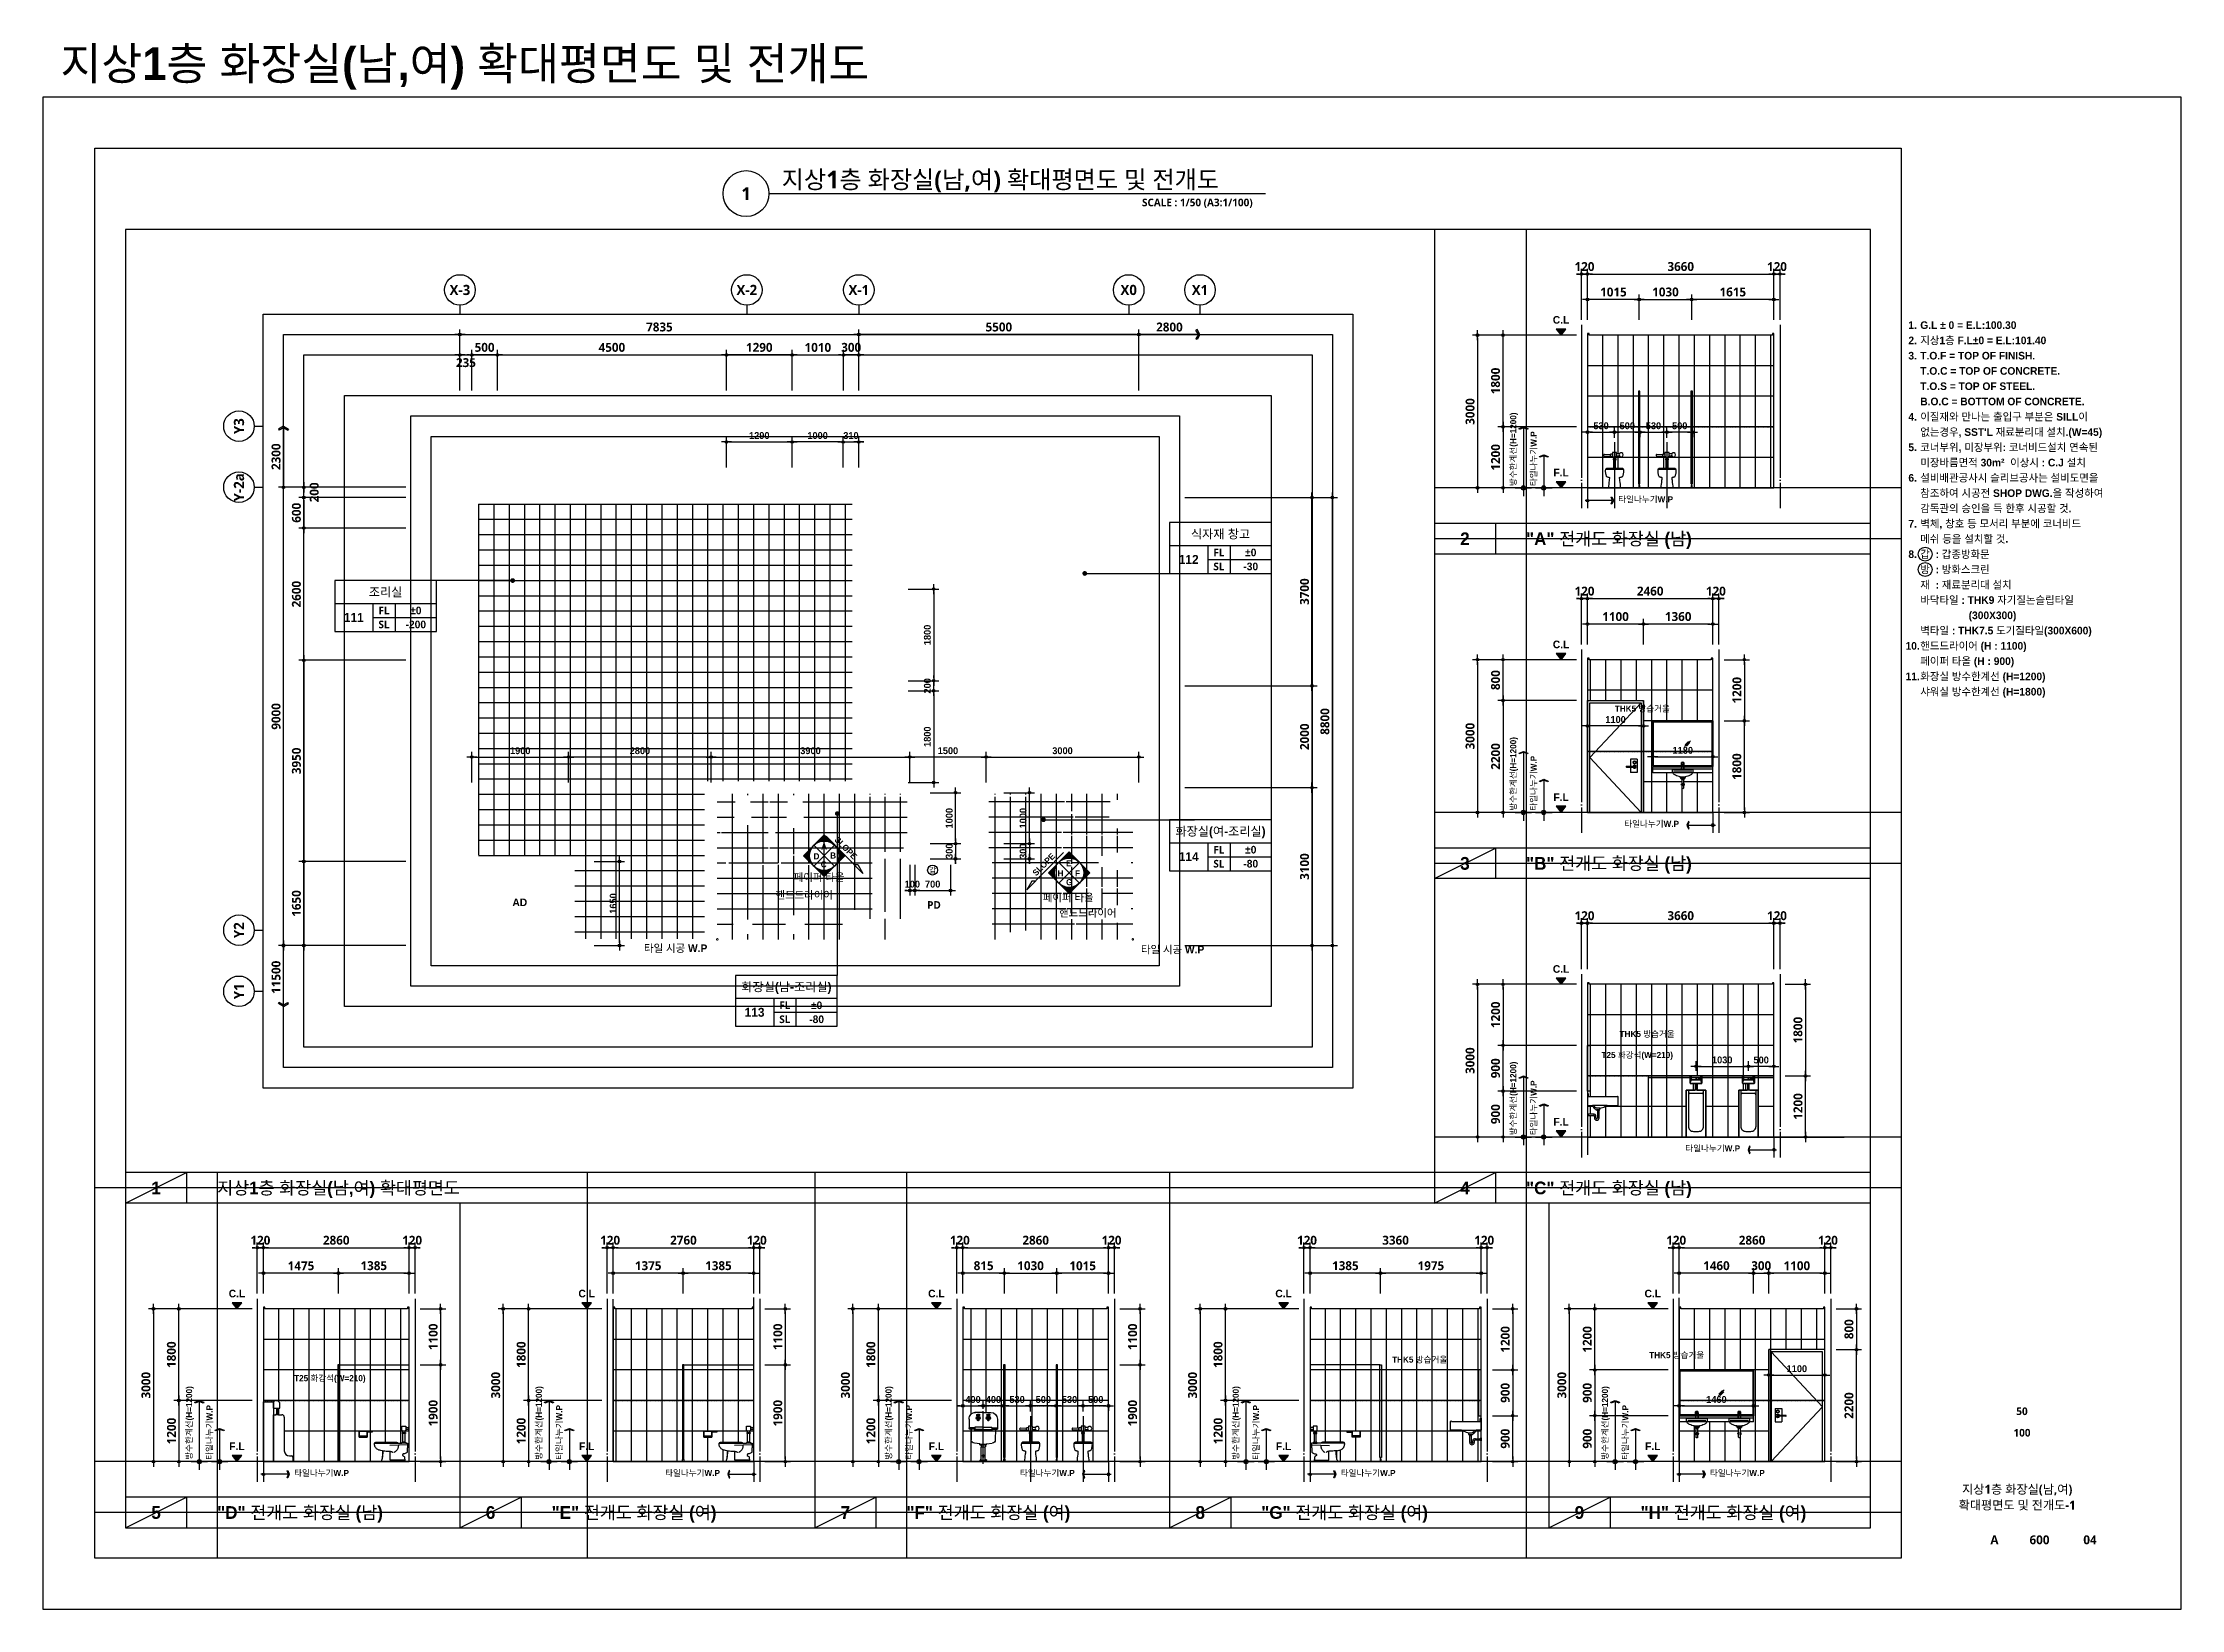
# Model space of a CAD drawing. Header units: millimetres. Extents: x 0 to 336000, y 0 to 30768.
# Drawn here: x 126000 to 168000, y 0 to 30768 of the extents above; entities that cross this region are included whole.
import ezdxf
from ezdxf.enums import TextEntityAlignment as Align

# ---------------------------------------------------------------- set-up
doc = ezdxf.new("R2010")
doc.units = ezdxf.units.MM
doc.header["$LTSCALE"] = 50
doc.linetypes.add('CEN', pattern=[62, 60, -1, 0, -1])
doc.linetypes.add('HID', pattern=[0.5, 0.25, -0.25])
doc.layers.get('Defpoints').update_dxf_attribs({"color": 153})
for name, color, linetype in [('A-ANNO-DIM', 4, 'Continuous'), ('A-ANNO-GRA1', 7, 'Continuous'), ('A-ANNO-LEAD', 4, 'Continuous'), ('A-ANNO-SYMB', 7, 'Continuous'), ('A-ANNO-TEXT1', 7, 'Continuous'), ('A-ANNO-TEXT2', 3, 'Continuous'), ('A-ANNO-TITL', 7, 'Continuous'), ('A-CEN', 1, 'CEN'), ('A-FLOR-TOIL-ELE1', 3, 'Continuous'), ('A-FLOR-TOIL-ELE2', 4, 'Continuous'), ('A-FLOR-TOIL-TILE', 8, 'Continuous'), ('A-ST-AXIS-BUB', 7, 'Continuous'), ('A-ST-AXIS-DIM', 7, 'Continuous'), ('A-WALL-MASN', 3, 'Continuous'), ('AA-XXXX-TXT1', 2, 'Continuous'), ('CEN', 1, 'Continuous'), ('DIM', 7, 'Continuous'), ('DOOR', 4, 'Continuous'), ('ELE2', 3, 'Continuous'), ('FUR', 4, 'Continuous'), ('HAT', 5, 'Continuous'), ('HID', 7, 'HID'), ('LEADER', 7, 'Continuous'), ('SYM', 7, 'Continuous'), ('TIL', 8, 'Continuous'), ('TO', 4, 'Continuous'), ('WIN', 6, 'Continuous')]:
    doc.layers.add(name, color=color, linetype=linetype)
doc.layers.add('G(그리드1)', color=185, linetype='Continuous', plot=False)
doc.layers.add('G(그리드2)', color=235, linetype='Continuous', plot=False)
doc.styles.add('2020음성 1차', font='나눔고딕Bold.ttf')
doc.styles.add('SH_나눔', font='')
doc.styles.add('SH_진천_나눔', font='')
doc.styles.get('SH_나눔').set_extended_font_data('NanumGothic', bold=True)
doc.styles.get('SH_진천_나눔').set_extended_font_data('NanumGothic', bold=True)
doc.dimstyles.new('SHP 50', dxfattribs={"dimscale": 50, "dimtxt": 3.5, "dimasz": 1, "dimexe": 2, "dimexo": 2, "dimgap": 1, "dimtad": 1, "dimdec": 0, "dimzin": 0, "dimdsep": 46, "dimtxsty": 'SH_진천_나눔', "dimblk": 'DIMDOT', "dimcen": 0.09, "dimclrd": 256, "dimclre": 256, "dimclrt": 3, "dimadec": 0, "dimazin": 1, "dimtfac": 1, "dimtdec": 0, "dimtix": 1, "dimtmove": 2, "dimatfit": 0, "dimldrblk": 'DIMDOT', "dimfxl": 1, "dimtolj": 1, "dimtzin": 0, "dimlwd": -1, "dimlwe": -1, "dimarcsym": 0})
doc.dimstyles.new('SHP 50내부', dxfattribs={"dimscale": 50, "dimtxt": 2.7, "dimasz": 1, "dimexe": 2, "dimexo": 2, "dimgap": 1, "dimtad": 1, "dimdec": 0, "dimzin": 0, "dimdsep": 46, "dimtxsty": '2020음성 1차', "dimblk": 'DIMDOT', "dimcen": 0.09, "dimclrd": 256, "dimclre": 256, "dimclrt": 3, "dimadec": 0, "dimazin": 1, "dimtfac": 1, "dimtdec": 0, "dimtix": 1, "dimtmove": 2, "dimatfit": 0, "dimldrblk": 'DIMDOT', "dimfxl": 1, "dimtolj": 1, "dimtzin": 0, "dimlwd": -1, "dimlwe": -1, "dimarcsym": 0})

msp = doc.modelspace()

# ---------------------------------------------------------------- texts
at = {"layer": 'A-ANNO-GRA1', "style": '2020음성 1차'}
for s, p in [('7', (141762.6, 1900)), ('8', (148731.3, 1900)), ('9', (156181.3, 1900))]:
    msp.add_text(s, height=250, dxfattribs=at).set_placement(p, align=Align.MIDDLE_CENTER)
at = {"layer": 'A-ANNO-TEXT1'}
for s, height, style, p in [('X-3', 200, 'SH_진천_나눔', (134193.2, 25912.5)), ('X-2', 200, 'SH_진천_나눔', (139828.2, 25912.5)), ('X-1', 200, 'SH_진천_나눔', (142028.2, 25912.5)), ('X0', 200, 'SH_진천_나눔', (147328.2, 25912.5)), ('X1', 200, 'SH_진천_나눔', (148728.2, 25912.5)), ('C.L', 150, '2020음성 1차', (155820, 25325.5)), ('F.L', 150, '2020음성 1차', (155820, 22325.5)), ('2', 250, '2020음성 1차', (153931.3, 21025)), ('C.L', 150, '2020음성 1차', (155820, 18950.5)), ('F.L', 150, '2020음성 1차', (155820, 15950.5)), ('3', 250, '2020음성 1차', (153931.3, 14650)), ('AD', 150, '2020음성 1차', (135368.8, 13884.5)), ('C.L', 150, '2020음성 1차', (155820, 12575.5)), ('F.L', 150, '2020음성 1차', (155820, 9575.5)), ('1', 250, '2020음성 1차', (128225.2, 8275)), ('4', 250, '2020음성 1차', (153931.3, 8275)), ('C.L', 150, '2020음성 1차', (129813.9, 6200.5)), ('C.L', 150, '2020음성 1차', (136682.6, 6200.5)), ('C.L', 150, '2020음성 1차', (143551.3, 6200.5)), ('C.L', 150, '2020음성 1차', (150370, 6200.5)), ('C.L', 150, '2020음성 1차', (157621.3, 6200.5)), ('F.L', 150, '2020음성 1차', (129813.9, 3200.5)), ('F.L', 150, '2020음성 1차', (136682.6, 3200.5)), ('F.L', 150, '2020음성 1차', (143551.3, 3200.5)), ('F.L', 150, '2020음성 1차', (150370, 3200.5)), ('F.L', 150, '2020음성 1차', (157621.3, 3200.5)), ('5', 250, '2020음성 1차', (128225.2, 1900)), ('6', 250, '2020음성 1차', (134793.9, 1900))]:
    msp.add_text(s, height=height, dxfattribs=dict(at, style=style)).set_placement(p, align=Align.MIDDLE_CENTER)
at = {"layer": 'A-ANNO-TEXT1', "style": 'SH_진천_나눔'}
for s, p in [('Y3', (129853.2, 23237.5)), ('Y-2a', (129853.2, 22037.5)), ('Y2', (129853.2, 13337.5)), ('Y1', (129853.2, 12137.5))]:
    msp.add_text(s, height=200, rotation=90, dxfattribs=at).set_placement(p, align=Align.MIDDLE_CENTER)
at = {"layer": 'A-ANNO-TEXT1', "style": '2020음성 1차'}
for s, p in [('방수한계선(H=1200)', (154939.8, 22059.9)), ('타일나누기W.P', (155339.8, 22059.9)), ('방수한계선(H=1200)', (154939.8, 15684.9)), ('타일나누기W.P', (155339.8, 15684.9)), ('방수한계선(H=1200)', (154939.8, 9309.9)), ('타일나누기W.P', (155339.8, 9309.9)), ('방수한계선(H=1200)', (128933.7, 2934.9)), ('방수한계선(H=1200)', (135802.4, 2934.9)), ('방수한계선(H=1200)', (142671.1, 2934.9)), ('방수한계선(H=1200)', (149489.8, 2934.9)), ('방수한계선(H=1200)', (156741.1, 2934.9)), ('타일나누기W.P', (129333.7, 2934.9)), ('타일나누기W.P', (136202.4, 2934.9)), ('타일나누기W.P', (143071.1, 2934.9)), ('타일나누기W.P', (149889.8, 2934.9)), ('타일나누기W.P', (157141.1, 2934.9))]:
    msp.add_text(s, height=120, rotation=90, dxfattribs=at).set_placement(p)
for s, height, p in [('타일나누기W.P', 120, (156942.9, 21801.4)), ('"A" 전개도 화장실 (남)', 250, (155131.3, 21025)), ('타일나누기W.P', 120, (157060.7, 15426.4)), ('"B" 전개도 화장실 (남)', 250, (155131.3, 14650)), ('페이퍼 타올', 150, (145641.3, 13978.3)), ('핸드드라이어', 150, (145959, 13677.6)), ('타일 시공 W.P', 150, (137808.7, 12982.5)), ('타일 시공 W.P', 150, (147568.7, 12957.5)), ('T25 화강석(W=210)', 120, (156613.4, 10886.5)), ('타일나누기W.P', 120, (158260.7, 9051.4)), ('지상1층 화장실(남,여) 확대평면도 ', 250, (129425.2, 8275)), ('"C" 전개도 화장실 (남)', 250, (155131.3, 8275)), ('T25 화강석(W=210)', 120, (130936, 4538.7)), ('타일나누기W.P', 120, (130936.8, 2676.4)), ('타일나누기W.P', 120, (138223.3, 2676.4)), ('타일나누기W.P', 120, (145192, 2676.4)), ('타일나누기W.P', 120, (151492.9, 2676.4)), ('타일나누기W.P', 120, (158744.2, 2676.4)), ('"D" 전개도 화장실 (남)', 250, (129425.2, 1900)), ('"E" 전개도 화장실 (여)', 250, (135993.9, 1900)), ('"F" 전개도 화장실 (여)', 250, (142962.6, 1900)), ('"G" 전개도 화장실 (여)', 250, (149931.3, 1900)), ('"H" 전개도 화장실 (여)', 250, (157381.3, 1900))]:
    msp.add_text(s, height=height, dxfattribs=at).set_placement(p, align=Align.MIDDLE_LEFT)
for s, p in [('THK5 방습거울', (156875.3, 17629.3)), ('D', (141137.7, 14730)), ('A', (141287.2, 14920.1)), ('B', (141463.7, 14745)), ('E', (146098.1, 14592.4)), ('C', (141279.2, 14570.7)), ('H', (145931.7, 14395.5)), ('G', (146098.1, 14220.2)), ('F', (146274.6, 14395.5)), ('THK5 방습거울', (156969.4, 11239.4)), ('THK5 방습거울', (157550.4, 4931.3)), ('THK5 방습거울', (152501.6, 4843.6))]:
    msp.add_text(s, height=120, dxfattribs=at).set_placement(p)
for rotation, p in [(314.86223, (141772.4, 14952.1)), (45.13777, (145659.7, 14627.6))]:
    msp.add_text('SLOPE', height=120, rotation=rotation, dxfattribs=at).set_placement(p, align=Align.MIDDLE)
for s, p in [('페이퍼 타올', (141745.2, 14378.3)), ('핸드드라이어', (141519.8, 14027.9))]:
    msp.add_text(s, height=150, dxfattribs=at).set_placement(p, align=Align.MIDDLE_RIGHT)
at = {"layer": 'A-ANNO-TEXT1', "style": 'SH_진천_나눔'}
msp.add_text('PD', height=150, dxfattribs=at).set_placement((143503.7, 13832.9), align=Align.MIDDLE)
at = {"layer": 'A-ANNO-TITL', "style": '2020음성 1차'}
for s, p in [('1.', (162724.8, 25221.8)), ('2.', (162724.8, 24921.8)), ('3.', (162724.8, 24621.8)), ('4.', (162724.8, 23421.8)), ('5.', (162724.8, 22821.8)), ('6.', (162724.8, 22221.8)), ('7.', (162724.8, 21321.8)), ('8.', (162724.8, 20721.8)), ('10.', (162724.8, 18921.8)), ('11.', (162724.8, 18321.8))]:
    msp.add_text(s, height=150, dxfattribs=at).set_placement(p, align=Align.MIDDLE_CENTER)
for s, p in [('G.L %%P 0 = E.L:100.30', (162874.8, 25221.8)), ('지상1층 F.L%%P0 = E.L:101.40', (162874.8, 24921.8)), ('T.O.F = TOP OF FINISH.', (162874.8, 24621.8)), ('T.O.C = TOP OF CONCRETE.', (162874.8, 24321.8)), ('T.O.S = TOP OF STEEL.', (162874.8, 24021.8)), ('B.O.C = BOTTOM OF CONCRETE.', (162874.8, 23721.8)), ("없는경우, SST'L 재료분리대 설치.(W=45)", (162874.8, 23121.8)), ('이질재와 만나는 출입구 부분은 SILL이', (162874.8, 23421.8)), ('코너부위, 미장부위: 코너비드설치 연속된', (162874.8, 22821.8)), ('설비배관공사시 슬리브공사는 설비도면을', (162874.8, 22221.8)), ('미장바름면적 30m²  이상시 : C.J 설치 ', (162874.8, 22521.8)), ('참조하여 시공전 SHOP DWG.을 작성하여 ', (162874.8, 21921.8)), ('감독관의 승인을 득 한후 시공할 것.', (162874.8, 21621.8)), ('메쉬 등을 설치할 것.', (162874.8, 21021.8)), ('벽체, 창호 등 모서리 부분에 코너비드', (162874.8, 21321.8)), ('갑  : 갑종방화문', (162874.8, 20721.8)), ('재  : 재료분리대 설치', (162874.8, 20121.8)), ('방  : 방화스크린', (162874.8, 20421.8))]:
    msp.add_text(s, height=150, dxfattribs=at).set_placement(p, align=Align.MIDDLE_LEFT)
at = {"layer": 'A-ANNO-TITL', "color": 0, "style": '2020음성 1차'}
for s, p in [('바닥타일 : THK9 자기질논슬립타일', (162874.8, 19821.8)), ('(300X300)', (163824.8, 19521.8)), ('핸드드라이어 (H : 1100)', (162874.8, 18921.8)), ('벽타일 : THK7.5 도기질타일(300X600)', (162874.8, 19221.8)), ('페이퍼 타올 (H : 900)', (162874.8, 18621.8)), ('샤워실 방수한계선 (H=1800)', (162874.8, 18021.8)), ('화장실 방수한계선 (H=1200)', (162874.8, 18321.8))]:
    msp.add_text(s, height=150, dxfattribs=at).set_placement(p, align=Align.MIDDLE_LEFT)
at = {"layer": 'A-ANNO-TITL', "style": 'SH_진천_나눔'}
for s, height, p in [('50', 150, (164872.6, 3888.9)), ('100', 150, (164872.6, 3466.7)), ('확대평면도 및 전개도-1', 175, (164778.4, 2048.6)), ('지상1층 화장실(남,여)', 175, (164778.4, 2348.6)), ('A', 175, (164331.3, 1363.5)), ('600', 175, (165216.8, 1363.5)), ('04', 175, (166207.9, 1363.5))]:
    msp.add_text(s, height=height, dxfattribs=at).set_placement(p, align=Align.MIDDLE)
at = {"layer": 'A-ST-AXIS-DIM', "color": 3, "insert": (148128.2, 25183.5), "char_height": 175, "attachment_point": 5, "style": 'SH_진천_나눔'}
msp.add_mtext('\\A1;2800', dxfattribs=at)
at = {"layer": 'A-ST-AXIS-DIM', "color": 3, "char_height": 175, "attachment_point": 5, "rotation": 90, "style": 'SH_진천_나눔'}
for s, insert in [('\\A1;2300', (130582.3, 22637.5)), ('\\A1;11500', (130582.3, 12412.5))]:
    msp.add_mtext(s, dxfattribs=dict(at, insert=insert))
at = {"layer": 'Defpoints', "style": '2020음성 1차'}
msp.add_text('지상1층 화장실(남,여) 확대평면도 및 전개도', height=640, dxfattribs=at).set_placement((126347.1, 30039.7))

# ---------------------------------------------------------------- blocks, each defined once
blk = doc.blocks.new('*U2903')
at = {"layer": 'A-ANNO-TITL'}
blk.add_line((0, 0), (9750, 0), dxfattribs=at)
blk.add_circle((-450, 0), 450, dxfattribs=at)
at = {"layer": 'AA-XXXX-TXT1', "style": 'SH_진천_나눔'}
blk.add_attdef('DWG.TITLE', (250, 100), '', height=350, dxfattribs=at)
at = {"layer": 'AA-XXXX-TXT1', "color": 7, "style": 'SH_진천_나눔'}
blk.add_attdef('NO1', text='', height=300, dxfattribs=at).set_placement((-450, 0), align=Align.MIDDLE)
at = {"layer": 'AA-XXXX-TXT1', "style": 'SH_진천_나눔'}
blk.add_attdef('SCALE', text='', height=150, dxfattribs=at).set_placement((9500, -100), align=Align.TOP_RIGHT)
blk = doc.blocks.new('DIMDOT')
at = {"color": 0}
blk.add_line((-2, 0), (2, 0), dxfattribs=at)
for radius in [0.5, 0.25]:
    blk.add_circle((0, 0), radius, dxfattribs=at)
blk = doc.blocks.new('*D15308')
at = {"layer": 'A-ST-AXIS-DIM'}
for p, q in [((134193, 23937), (134193, 25137)), ((134243, 25037), (141978, 25037)), ((142028, 23937), (142028, 25137))]:
    blk.add_line(p, q, dxfattribs=at)
at = {"layer": 'Defpoints', "color": 0}
for p in [(142028, 25037), (134193, 23837), (142028, 23837)]:
    blk.add_point(p, dxfattribs=at)
at = {"layer": 'A-ST-AXIS-DIM', "linetype": 'ByBlock', "xscale": 50, "yscale": 50, "zscale": 50, "rotation": 180}
blk.add_blockref('DIMDOT', (134193, 25037), dxfattribs=at)
at = {"layer": 'A-ST-AXIS-DIM', "linetype": 'ByBlock', "xscale": 50, "yscale": 50, "zscale": 50}
blk.add_blockref('DIMDOT', (142028, 25037), dxfattribs=at)
at = {"layer": 'A-ST-AXIS-DIM', "color": 3, "insert": (138111, 25184), "char_height": 175, "attachment_point": 5, "style": 'SH_진천_나눔'}
blk.add_mtext('\\A1;7835', dxfattribs=at)
blk = doc.blocks.new('A-ST-AXIS-BUB-1')
at = {"layer": 'A-ST-AXIS-BUB'}
blk.add_line((0, 350), (0, 0), dxfattribs=at)
blk.add_circle((0, 950), 600, dxfattribs=at)
blk = doc.blocks.new('*D15309')
at = {"layer": 'A-ST-AXIS-DIM'}
for p, q in [((134928, 23937), (134928, 24737)), ((134978, 24637), (139378, 24637)), ((139428, 23937), (139428, 24737))]:
    blk.add_line(p, q, dxfattribs=at)
at = {"layer": 'Defpoints', "color": 0}
for p in [(139428, 24637), (134928, 23837), (139428, 23837)]:
    blk.add_point(p, dxfattribs=at)
at = {"layer": 'A-ST-AXIS-DIM', "linetype": 'ByBlock', "xscale": 50, "yscale": 50, "zscale": 50, "rotation": 180}
blk.add_blockref('DIMDOT', (134928, 24637), dxfattribs=at)
at = {"layer": 'A-ST-AXIS-DIM', "linetype": 'ByBlock', "xscale": 50, "yscale": 50, "zscale": 50}
blk.add_blockref('DIMDOT', (139428, 24637), dxfattribs=at)
at = {"layer": 'A-ST-AXIS-DIM', "color": 3, "insert": (137178, 24784), "char_height": 175, "attachment_point": 5, "style": 'SH_진천_나눔'}
blk.add_mtext('\\A1;4500', dxfattribs=at)
blk = doc.blocks.new('*D15310')
at = {"layer": 'A-ST-AXIS-DIM'}
for p, q in [((140718, 23937), (140718, 24737)), ((140768, 24637), (141678, 24637)), ((141728, 23937), (141728, 24737))]:
    blk.add_line(p, q, dxfattribs=at)
at = {"layer": 'Defpoints', "color": 0}
for p in [(141728, 24637), (140718, 23837), (141728, 23837)]:
    blk.add_point(p, dxfattribs=at)
at = {"layer": 'A-ST-AXIS-DIM', "linetype": 'ByBlock', "xscale": 50, "yscale": 50, "zscale": 50, "rotation": 180}
blk.add_blockref('DIMDOT', (140718, 24637), dxfattribs=at)
at = {"layer": 'A-ST-AXIS-DIM', "linetype": 'ByBlock', "xscale": 50, "yscale": 50, "zscale": 50}
blk.add_blockref('DIMDOT', (141728, 24637), dxfattribs=at)
at = {"layer": 'A-ST-AXIS-DIM', "color": 3, "insert": (141223, 24783), "char_height": 175, "attachment_point": 5, "style": 'SH_진천_나눔'}
blk.add_mtext('\\A1;1010', dxfattribs=at)
blk = doc.blocks.new('*D15311')
at = {"layer": 'A-ST-AXIS-DIM'}
for p, q in [((134378, 24637), (134328, 24637)), ((134428, 23937), (134428, 24737)), ((134928, 24637), (134428, 24637)), ((134928, 23937), (134928, 24737)), ((134978, 24637), (135028, 24637))]:
    blk.add_line(p, q, dxfattribs=at)
at = {"layer": 'Defpoints', "color": 0}
for p in [(134428, 24637), (134428, 23837), (134928, 23837)]:
    blk.add_point(p, dxfattribs=at)
at = {"layer": 'A-ST-AXIS-DIM', "linetype": 'ByBlock', "xscale": 50, "yscale": 50, "zscale": 50}
blk.add_blockref('DIMDOT', (134428, 24637), dxfattribs=at)
at = {"layer": 'A-ST-AXIS-DIM', "linetype": 'ByBlock', "xscale": 50, "yscale": 50, "zscale": 50, "rotation": 180}
blk.add_blockref('DIMDOT', (134928, 24637), dxfattribs=at)
at = {"layer": 'A-ST-AXIS-DIM', "color": 3, "insert": (134678, 24784), "char_height": 175, "attachment_point": 5, "style": 'SH_진천_나눔'}
blk.add_mtext('\\A1;500', dxfattribs=at)
blk = doc.blocks.new('*D15312')
at = {"layer": 'A-ST-AXIS-DIM'}
for p, q in [((139428, 23937), (139428, 24737)), ((140668, 24637), (139478, 24637)), ((140718, 23937), (140718, 24737))]:
    blk.add_line(p, q, dxfattribs=at)
at = {"layer": 'Defpoints', "color": 0}
for p in [(139428, 24637), (139428, 23837), (140718, 23837)]:
    blk.add_point(p, dxfattribs=at)
at = {"layer": 'A-ST-AXIS-DIM', "linetype": 'ByBlock', "xscale": 50, "yscale": 50, "zscale": 50, "rotation": 180}
blk.add_blockref('DIMDOT', (139428, 24637), dxfattribs=at)
at = {"layer": 'A-ST-AXIS-DIM', "linetype": 'ByBlock', "xscale": 50, "yscale": 50, "zscale": 50}
blk.add_blockref('DIMDOT', (140718, 24637), dxfattribs=at)
at = {"layer": 'A-ST-AXIS-DIM', "color": 3, "insert": (140073, 24784), "char_height": 175, "attachment_point": 5, "style": 'SH_진천_나눔'}
blk.add_mtext('\\A1;1290', dxfattribs=at)
blk = doc.blocks.new('arrow1')
at = {"color": 0}
for p, q in [((0, 0), (0.29, 0.5)), ((0, 0), (0.29, -0.5)), ((0.16, 0), (0.41, 0.43)), ((0.16, 0), (0.41, -0.43)), ((0.29, 0.5), (0.41, 0.43)), ((0.29, -0.5), (0.41, -0.43))]:
    blk.add_line(p, q, dxfattribs=at)
blk = doc.blocks.new('*D15328')
at = {"layer": 'A-ST-AXIS-DIM'}
for p, q in [((133128, 22037), (130628, 22037)), ((130728, 13087), (130728, 21987)), ((133128, 13037), (130628, 13037))]:
    blk.add_line(p, q, dxfattribs=at)
at = {"layer": 'Defpoints', "color": 0}
for p in [(130728, 22037), (133228, 22037), (133228, 13037)]:
    blk.add_point(p, dxfattribs=at)
at = {"layer": 'A-ST-AXIS-DIM', "linetype": 'ByBlock', "xscale": 50, "yscale": 50, "zscale": 50}
for p, rotation in [((130728, 22037), 90), ((130728, 13037), 270)]:
    blk.add_blockref('DIMDOT', p, dxfattribs=dict(at, rotation=rotation))
at = {"layer": 'A-ST-AXIS-DIM', "color": 3, "insert": (130582, 17537), "char_height": 175, "attachment_point": 5, "rotation": 90, "style": 'SH_진천_나눔'}
blk.add_mtext('\\A1;9000', dxfattribs=at)
blk = doc.blocks.new('*D15329')
at = {"layer": 'A-ST-AXIS-DIM'}
for p, q in [((133128, 21237), (131028, 21237)), ((131128, 18688), (131128, 21187)), ((133128, 18638), (131028, 18638))]:
    blk.add_line(p, q, dxfattribs=at)
at = {"layer": 'Defpoints', "color": 0}
for p in [(131128, 21237), (133228, 21237), (133228, 18638)]:
    blk.add_point(p, dxfattribs=at)
at = {"layer": 'A-ST-AXIS-DIM', "linetype": 'ByBlock', "xscale": 50, "yscale": 50, "zscale": 50}
for p, rotation in [((131128, 21237), 90), ((131128, 18638), 270)]:
    blk.add_blockref('DIMDOT', p, dxfattribs=dict(at, rotation=rotation))
at = {"layer": 'A-ST-AXIS-DIM', "color": 3, "insert": (130982, 19938), "char_height": 175, "attachment_point": 5, "rotation": 90, "style": 'SH_진천_나눔'}
blk.add_mtext('\\A1;2600', dxfattribs=at)
blk = doc.blocks.new('*D15330')
at = {"layer": 'A-ST-AXIS-DIM'}
for p, q in [((133128, 22037), (131028, 22037)), ((131128, 22087), (131128, 22137)), ((131128, 21837), (131128, 22037)), ((133128, 21837), (131028, 21837)), ((131128, 21787), (131128, 21737))]:
    blk.add_line(p, q, dxfattribs=at)
at = {"layer": 'Defpoints', "color": 0}
for p in [(131128, 22037), (133228, 22037), (133228, 21837)]:
    blk.add_point(p, dxfattribs=at)
at = {"layer": 'A-ST-AXIS-DIM', "linetype": 'ByBlock', "xscale": 50, "yscale": 50, "zscale": 50}
for p, rotation in [((131128, 22037), 270), ((131128, 21837), 90)]:
    blk.add_blockref('DIMDOT', p, dxfattribs=dict(at, rotation=rotation))
at = {"layer": 'A-ST-AXIS-DIM', "color": 3, "insert": (131332, 21937), "char_height": 175, "attachment_point": 5, "rotation": 90, "style": 'SH_진천_나눔'}
blk.add_mtext('\\A1;200', dxfattribs=at)
blk = doc.blocks.new('*D15331')
at = {"layer": 'A-ST-AXIS-DIM'}
for p, q in [((133128, 18638), (131028, 18638)), ((131128, 18588), (131128, 14737)), ((133128, 14687), (131028, 14687))]:
    blk.add_line(p, q, dxfattribs=at)
at = {"layer": 'Defpoints', "color": 0}
for p in [(133228, 18638), (131128, 14687), (133228, 14687)]:
    blk.add_point(p, dxfattribs=at)
at = {"layer": 'A-ST-AXIS-DIM', "linetype": 'ByBlock', "xscale": 50, "yscale": 50, "zscale": 50}
for p, rotation in [((131128, 18638), 90), ((131128, 14687), 270)]:
    blk.add_blockref('DIMDOT', p, dxfattribs=dict(at, rotation=rotation))
at = {"layer": 'A-ST-AXIS-DIM', "color": 3, "insert": (130982, 16663), "char_height": 175, "attachment_point": 5, "rotation": 90, "style": 'SH_진천_나눔'}
blk.add_mtext('\\A1;3950', dxfattribs=at)
blk = doc.blocks.new('*D15332')
at = {"layer": 'A-ST-AXIS-DIM'}
for p, q in [((133128, 21837), (131028, 21837)), ((131128, 21787), (131128, 21287)), ((133128, 21237), (131028, 21237))]:
    blk.add_line(p, q, dxfattribs=at)
at = {"layer": 'Defpoints', "color": 0}
for p in [(133228, 21837), (131128, 21237), (133228, 21237)]:
    blk.add_point(p, dxfattribs=at)
at = {"layer": 'A-ST-AXIS-DIM', "linetype": 'ByBlock', "xscale": 50, "yscale": 50, "zscale": 50}
for p, rotation in [((131128, 21837), 90), ((131128, 21237), 270)]:
    blk.add_blockref('DIMDOT', p, dxfattribs=dict(at, rotation=rotation))
at = {"layer": 'A-ST-AXIS-DIM', "color": 3, "insert": (130982, 21537), "char_height": 175, "attachment_point": 5, "rotation": 90, "style": 'SH_진천_나눔'}
blk.add_mtext('\\A1;600', dxfattribs=at)
blk = doc.blocks.new('*D15334')
at = {"layer": 'A-ST-AXIS-DIM'}
for p, q in [((133128, 14687), (131028, 14687)), ((131128, 14637), (131128, 13087)), ((133128, 13037), (131028, 13037))]:
    blk.add_line(p, q, dxfattribs=at)
at = {"layer": 'Defpoints', "color": 0}
for p in [(133228, 14687), (131128, 13037), (133228, 13037)]:
    blk.add_point(p, dxfattribs=at)
at = {"layer": 'A-ST-AXIS-DIM', "linetype": 'ByBlock', "xscale": 50, "yscale": 50, "zscale": 50}
for p, rotation in [((131128, 14687), 90), ((131128, 13037), 270)]:
    blk.add_blockref('DIMDOT', p, dxfattribs=dict(at, rotation=rotation))
at = {"layer": 'A-ST-AXIS-DIM', "color": 3, "insert": (130982, 13862), "char_height": 175, "attachment_point": 5, "rotation": 90, "style": 'SH_진천_나눔'}
blk.add_mtext('\\A1;1650', dxfattribs=at)
blk = doc.blocks.new('*D15337')
at = {"layer": 'A-ST-AXIS-DIM'}
for p, q in [((141678, 24637), (141628, 24637)), ((141728, 23937), (141728, 24737)), ((142028, 24637), (141728, 24637)), ((142028, 23937), (142028, 24737)), ((142078, 24637), (142128, 24637))]:
    blk.add_line(p, q, dxfattribs=at)
at = {"layer": 'Defpoints', "color": 0}
for p in [(141728, 24637), (141728, 23837), (142028, 23837)]:
    blk.add_point(p, dxfattribs=at)
at = {"layer": 'A-ST-AXIS-DIM', "linetype": 'ByBlock', "xscale": 50, "yscale": 50, "zscale": 50}
blk.add_blockref('DIMDOT', (141728, 24637), dxfattribs=at)
at = {"layer": 'A-ST-AXIS-DIM', "linetype": 'ByBlock', "xscale": 50, "yscale": 50, "zscale": 50, "rotation": 180}
blk.add_blockref('DIMDOT', (142028, 24637), dxfattribs=at)
at = {"layer": 'A-ST-AXIS-DIM', "color": 3, "insert": (141878, 24784), "char_height": 175, "attachment_point": 5, "style": 'SH_진천_나눔'}
blk.add_mtext('\\A1;300', dxfattribs=at)
blk = doc.blocks.new('*D15339')
at = {"layer": 'A-ST-AXIS-DIM'}
for p, q in [((142028, 23937), (142028, 25137)), ((147478, 25037), (142078, 25037)), ((147528, 23937), (147528, 25137))]:
    blk.add_line(p, q, dxfattribs=at)
at = {"layer": 'Defpoints', "color": 0}
for p in [(142028, 25037), (142028, 23837), (147528, 23837)]:
    blk.add_point(p, dxfattribs=at)
at = {"layer": 'A-ST-AXIS-DIM', "linetype": 'ByBlock', "xscale": 50, "yscale": 50, "zscale": 50, "rotation": 180}
blk.add_blockref('DIMDOT', (142028, 25037), dxfattribs=at)
at = {"layer": 'A-ST-AXIS-DIM', "linetype": 'ByBlock', "xscale": 50, "yscale": 50, "zscale": 50}
blk.add_blockref('DIMDOT', (147528, 25037), dxfattribs=at)
at = {"layer": 'A-ST-AXIS-DIM', "color": 3, "insert": (144778, 25184), "char_height": 175, "attachment_point": 5, "style": 'SH_진천_나눔'}
blk.add_mtext('\\A1;5500', dxfattribs=at)
blk = doc.blocks.new('*D15340')
at = {"layer": 'A-ST-AXIS-DIM'}
for p, q in [((134193, 23937), (134193, 24737)), ((134243, 24637), (134378, 24637)), ((134428, 23937), (134428, 24737))]:
    blk.add_line(p, q, dxfattribs=at)
at = {"layer": 'Defpoints', "color": 0}
for p in [(134428, 24637), (134193, 23837), (134428, 23837)]:
    blk.add_point(p, dxfattribs=at)
at = {"layer": 'A-ST-AXIS-DIM', "linetype": 'ByBlock', "xscale": 50, "yscale": 50, "zscale": 50, "rotation": 180}
blk.add_blockref('DIMDOT', (134193, 24637), dxfattribs=at)
at = {"layer": 'A-ST-AXIS-DIM', "linetype": 'ByBlock', "xscale": 50, "yscale": 50, "zscale": 50}
blk.add_blockref('DIMDOT', (134428, 24637), dxfattribs=at)
at = {"layer": 'A-ST-AXIS-DIM', "color": 3, "insert": (134311, 24484), "char_height": 175, "attachment_point": 5, "style": 'SH_진천_나눔'}
blk.add_mtext('\\A1;235', dxfattribs=at)
blk = doc.blocks.new('*D16251')
at = {"layer": 'A-ANNO-DIM'}
for p, q in [((140718, 22427), (140718, 23027)), ((141668, 22927), (140768, 22927)), ((141718, 22427), (141718, 23027))]:
    blk.add_line(p, q, dxfattribs=at)
at = {"layer": 'Defpoints', "color": 0}
for p in [(140718, 22927), (140718, 22327), (141718, 22327)]:
    blk.add_point(p, dxfattribs=at)
at = {"layer": 'A-ANNO-DIM', "linetype": 'ByBlock', "xscale": 50, "yscale": 50, "zscale": 50, "rotation": 180}
blk.add_blockref('DIMDOT', (140718, 22927), dxfattribs=at)
at = {"layer": 'A-ANNO-DIM', "linetype": 'ByBlock', "xscale": 50, "yscale": 50, "zscale": 50}
blk.add_blockref('DIMDOT', (141718, 22927), dxfattribs=at)
at = {"layer": 'A-ANNO-DIM', "color": 3, "insert": (141218, 23052), "char_height": 135, "attachment_point": 5, "style": '2020음성 1차'}
blk.add_mtext('\\A1;1000', dxfattribs=at)
blk = doc.blocks.new('*D16252')
at = {"layer": 'A-ANNO-DIM'}
for p, q in [((139428, 22427), (139428, 23027)), ((139478, 22927), (140668, 22927)), ((140718, 22427), (140718, 23027))]:
    blk.add_line(p, q, dxfattribs=at)
at = {"layer": 'Defpoints', "color": 0}
for p in [(140718, 22927), (139428, 22327), (140718, 22327)]:
    blk.add_point(p, dxfattribs=at)
at = {"layer": 'A-ANNO-DIM', "linetype": 'ByBlock', "xscale": 50, "yscale": 50, "zscale": 50, "rotation": 180}
blk.add_blockref('DIMDOT', (139428, 22927), dxfattribs=at)
at = {"layer": 'A-ANNO-DIM', "linetype": 'ByBlock', "xscale": 50, "yscale": 50, "zscale": 50}
blk.add_blockref('DIMDOT', (140718, 22927), dxfattribs=at)
at = {"layer": 'A-ANNO-DIM', "color": 3, "insert": (140073, 23052), "char_height": 135, "attachment_point": 5, "style": '2020음성 1차'}
blk.add_mtext('\\A1;1290', dxfattribs=at)
blk = doc.blocks.new('*D16262')
at = {"layer": 'A-ANNO-DIM'}
for p, q in [((143428, 16037), (144028, 16037)), ((143928, 15087), (143928, 15987)), ((143428, 15037), (144028, 15037))]:
    blk.add_line(p, q, dxfattribs=at)
at = {"layer": 'Defpoints', "color": 0}
for p in [(143328, 16037), (143928, 16037), (143328, 15037)]:
    blk.add_point(p, dxfattribs=at)
at = {"layer": 'A-ANNO-DIM', "linetype": 'ByBlock', "xscale": 50, "yscale": 50, "zscale": 50}
for p, rotation in [((143928, 16037), 90), ((143928, 15037), 270)]:
    blk.add_blockref('DIMDOT', p, dxfattribs=dict(at, rotation=rotation))
at = {"layer": 'A-ANNO-DIM', "color": 3, "insert": (143804, 15537), "char_height": 135, "attachment_point": 5, "rotation": 90, "style": '2020음성 1차'}
blk.add_mtext('\\A1;1000', dxfattribs=at)
blk = doc.blocks.new('*D16263')
at = {"layer": 'A-ANNO-DIM'}
for p, q in [((143928, 15087), (143928, 15137)), ((143428, 15037), (144028, 15037)), ((143428, 14738), (144028, 14738)), ((143928, 15037), (143928, 14738)), ((143928, 14688), (143928, 14638))]:
    blk.add_line(p, q, dxfattribs=at)
at = {"layer": 'Defpoints', "color": 0}
for p in [(143328, 15037), (143328, 14738), (143928, 14738)]:
    blk.add_point(p, dxfattribs=at)
at = {"layer": 'A-ANNO-DIM', "linetype": 'ByBlock', "xscale": 50, "yscale": 50, "zscale": 50}
for p, rotation in [((143928, 15037), 270), ((143928, 14738), 90)]:
    blk.add_blockref('DIMDOT', p, dxfattribs=dict(at, rotation=rotation))
at = {"layer": 'A-ANNO-DIM', "color": 3, "insert": (143804, 14888), "char_height": 135, "attachment_point": 5, "rotation": 90, "style": '2020음성 1차'}
blk.add_mtext('\\A1;300', dxfattribs=at)
blk = doc.blocks.new('*D16264')
at = {"layer": 'A-ANNO-DIM'}
for p, q in [((144878, 16037), (145478, 16037)), ((145378, 15087), (145378, 15987)), ((144878, 15037), (145478, 15037))]:
    blk.add_line(p, q, dxfattribs=at)
at = {"layer": 'Defpoints', "color": 0}
for p in [(144778, 16037), (145378, 16037), (144778, 15037)]:
    blk.add_point(p, dxfattribs=at)
at = {"layer": 'A-ANNO-DIM', "linetype": 'ByBlock', "xscale": 50, "yscale": 50, "zscale": 50}
for p, rotation in [((145378, 16037), 90), ((145378, 15037), 270)]:
    blk.add_blockref('DIMDOT', p, dxfattribs=dict(at, rotation=rotation))
at = {"layer": 'A-ANNO-DIM', "color": 3, "insert": (145254, 15537), "char_height": 135, "attachment_point": 5, "rotation": 90, "style": '2020음성 1차'}
blk.add_mtext('\\A1;1000', dxfattribs=at)
blk = doc.blocks.new('*D16265')
at = {"layer": 'A-ANNO-DIM'}
for p, q in [((145378, 15087), (145378, 15137)), ((144878, 15037), (145478, 15037)), ((144878, 14738), (145478, 14738)), ((145378, 15037), (145378, 14738)), ((145378, 14688), (145378, 14638))]:
    blk.add_line(p, q, dxfattribs=at)
at = {"layer": 'Defpoints', "color": 0}
for p in [(144778, 15037), (144778, 14738), (145378, 14738)]:
    blk.add_point(p, dxfattribs=at)
at = {"layer": 'A-ANNO-DIM', "linetype": 'ByBlock', "xscale": 50, "yscale": 50, "zscale": 50}
for p, rotation in [((145378, 15037), 270), ((145378, 14738), 90)]:
    blk.add_blockref('DIMDOT', p, dxfattribs=dict(at, rotation=rotation))
at = {"layer": 'A-ANNO-DIM', "color": 3, "insert": (145254, 14888), "char_height": 135, "attachment_point": 5, "rotation": 90, "style": '2020음성 1차'}
blk.add_mtext('\\A1;300', dxfattribs=at)
blk = doc.blocks.new('*D16961')
at = {"layer": 'A-ST-AXIS-DIM'}
for p, q in [((148428, 21837), (151428, 21837)), ((151328, 13087), (151328, 21787)), ((148428, 13037), (151428, 13037))]:
    blk.add_line(p, q, dxfattribs=at)
at = {"layer": 'Defpoints', "color": 0}
for p in [(148328, 21837), (151328, 21837), (148328, 13037)]:
    blk.add_point(p, dxfattribs=at)
at = {"layer": 'A-ST-AXIS-DIM', "linetype": 'ByBlock', "xscale": 50, "yscale": 50, "zscale": 50}
for p, rotation in [((151328, 21837), 90), ((151328, 13037), 270)]:
    blk.add_blockref('DIMDOT', p, dxfattribs=dict(at, rotation=rotation))
at = {"layer": 'A-ST-AXIS-DIM', "color": 3, "insert": (151182, 17437), "char_height": 175, "attachment_point": 5, "rotation": 90, "style": 'SH_진천_나눔'}
blk.add_mtext('\\A1;8800', dxfattribs=at)
blk = doc.blocks.new('*D16962')
at = {"layer": 'A-ST-AXIS-DIM'}
for p, q in [((148428, 21837), (151028, 21837)), ((150928, 18187), (150928, 21787)), ((148428, 18137), (151028, 18137))]:
    blk.add_line(p, q, dxfattribs=at)
at = {"layer": 'Defpoints', "color": 0}
for p in [(148328, 21837), (150928, 21837), (148328, 18137)]:
    blk.add_point(p, dxfattribs=at)
at = {"layer": 'A-ST-AXIS-DIM', "linetype": 'ByBlock', "xscale": 50, "yscale": 50, "zscale": 50}
for p, rotation in [((150928, 21837), 90), ((150928, 18137), 270)]:
    blk.add_blockref('DIMDOT', p, dxfattribs=dict(at, rotation=rotation))
at = {"layer": 'A-ST-AXIS-DIM', "color": 3, "insert": (150782, 19987), "char_height": 175, "attachment_point": 5, "rotation": 90, "style": 'SH_진천_나눔'}
blk.add_mtext('\\A1;3700', dxfattribs=at)
blk = doc.blocks.new('*D16964')
at = {"layer": 'A-ST-AXIS-DIM'}
for p, q in [((148428, 18137), (151028, 18137)), ((150928, 18087), (150928, 16187)), ((148428, 16137), (151028, 16137))]:
    blk.add_line(p, q, dxfattribs=at)
at = {"layer": 'Defpoints', "color": 0}
for p in [(148328, 18137), (148328, 16137), (150928, 16137)]:
    blk.add_point(p, dxfattribs=at)
at = {"layer": 'A-ST-AXIS-DIM', "linetype": 'ByBlock', "xscale": 50, "yscale": 50, "zscale": 50}
for p, rotation in [((150928, 18137), 90), ((150928, 16137), 270)]:
    blk.add_blockref('DIMDOT', p, dxfattribs=dict(at, rotation=rotation))
at = {"layer": 'A-ST-AXIS-DIM', "color": 3, "insert": (150782, 17137), "char_height": 175, "attachment_point": 5, "rotation": 90, "style": 'SH_진천_나눔'}
blk.add_mtext('\\A1;2000', dxfattribs=at)
blk = doc.blocks.new('*D16966')
at = {"layer": 'A-ST-AXIS-DIM'}
for p, q in [((148428, 16137), (151028, 16137)), ((150928, 16087), (150928, 13087)), ((148428, 13037), (151028, 13037))]:
    blk.add_line(p, q, dxfattribs=at)
at = {"layer": 'Defpoints', "color": 0}
for p in [(148328, 16137), (148328, 13037), (150928, 13037)]:
    blk.add_point(p, dxfattribs=at)
at = {"layer": 'A-ST-AXIS-DIM', "linetype": 'ByBlock', "xscale": 50, "yscale": 50, "zscale": 50}
for p, rotation in [((150928, 16137), 90), ((150928, 13037), 270)]:
    blk.add_blockref('DIMDOT', p, dxfattribs=dict(at, rotation=rotation))
at = {"layer": 'A-ST-AXIS-DIM', "color": 3, "insert": (150782, 14587), "char_height": 175, "attachment_point": 5, "rotation": 90, "style": 'SH_진천_나눔'}
blk.add_mtext('\\A1;3100', dxfattribs=at)
blk = doc.blocks.new('*D18407')
at = {"layer": 'A-ANNO-DIM'}
for p, q in [((134428, 16238), (134428, 16838)), ((136328, 16238), (136328, 16838)), ((134478, 16738), (136278, 16738))]:
    blk.add_line(p, q, dxfattribs=at)
at = {"layer": 'Defpoints', "color": 0}
for p in [(136328, 16738), (134428, 16138), (136328, 16138)]:
    blk.add_point(p, dxfattribs=at)
at = {"layer": 'A-ANNO-DIM', "linetype": 'ByBlock', "xscale": 50, "yscale": 50, "zscale": 50, "rotation": 180}
blk.add_blockref('DIMDOT', (134428, 16738), dxfattribs=at)
at = {"layer": 'A-ANNO-DIM', "linetype": 'ByBlock', "xscale": 50, "yscale": 50, "zscale": 50}
blk.add_blockref('DIMDOT', (136328, 16738), dxfattribs=at)
at = {"layer": 'A-ANNO-DIM', "color": 3, "insert": (135378, 16862), "char_height": 135, "attachment_point": 5, "style": '2020음성 1차'}
blk.add_mtext('\\A1;1900', dxfattribs=at)
blk = doc.blocks.new('*D18408')
at = {"layer": 'A-ANNO-DIM'}
for p, q in [((139128, 16238), (139128, 16838)), ((143028, 16238), (143028, 16838)), ((139178, 16738), (142978, 16738))]:
    blk.add_line(p, q, dxfattribs=at)
at = {"layer": 'Defpoints', "color": 0}
for p in [(143028, 16738), (139128, 16138), (143028, 16138)]:
    blk.add_point(p, dxfattribs=at)
at = {"layer": 'A-ANNO-DIM', "linetype": 'ByBlock', "xscale": 50, "yscale": 50, "zscale": 50, "rotation": 180}
blk.add_blockref('DIMDOT', (139128, 16738), dxfattribs=at)
at = {"layer": 'A-ANNO-DIM', "linetype": 'ByBlock', "xscale": 50, "yscale": 50, "zscale": 50}
blk.add_blockref('DIMDOT', (143028, 16738), dxfattribs=at)
at = {"layer": 'A-ANNO-DIM', "color": 3, "insert": (141078, 16862), "char_height": 135, "attachment_point": 5, "style": '2020음성 1차'}
blk.add_mtext('\\A1;3900', dxfattribs=at)
blk = doc.blocks.new('*D18409')
at = {"layer": 'A-ANNO-DIM'}
for p, q in [((142998, 20037), (143598, 20037)), ((143498, 19987), (143498, 18287)), ((142998, 18237), (143598, 18237))]:
    blk.add_line(p, q, dxfattribs=at)
at = {"layer": 'Defpoints', "color": 0}
for p in [(142898, 20037), (142898, 18237), (143498, 18237)]:
    blk.add_point(p, dxfattribs=at)
at = {"layer": 'A-ANNO-DIM', "linetype": 'ByBlock', "xscale": 50, "yscale": 50, "zscale": 50}
for p, rotation in [((143498, 20037), 90), ((143498, 18237), 270)]:
    blk.add_blockref('DIMDOT', p, dxfattribs=dict(at, rotation=rotation))
at = {"layer": 'A-ANNO-DIM', "color": 3, "insert": (143374, 19137), "char_height": 135, "attachment_point": 5, "rotation": 90, "style": '2020음성 1차'}
blk.add_mtext('\\A1;1800', dxfattribs=at)
blk = doc.blocks.new('*D18410')
at = {"layer": 'A-ANNO-DIM'}
for p, q in [((142998, 18237), (143598, 18237)), ((143498, 18287), (143498, 18337)), ((143498, 18038), (143498, 18237)), ((142998, 18038), (143598, 18038)), ((143498, 17988), (143498, 17938))]:
    blk.add_line(p, q, dxfattribs=at)
at = {"layer": 'Defpoints', "color": 0}
for p in [(142898, 18237), (143498, 18237), (142898, 18038)]:
    blk.add_point(p, dxfattribs=at)
at = {"layer": 'A-ANNO-DIM', "linetype": 'ByBlock', "xscale": 50, "yscale": 50, "zscale": 50}
for p, rotation in [((143498, 18237), 270), ((143498, 18038), 90)]:
    blk.add_blockref('DIMDOT', p, dxfattribs=dict(at, rotation=rotation))
at = {"layer": 'A-ANNO-DIM', "color": 3, "insert": (143374, 18137), "char_height": 135, "attachment_point": 5, "rotation": 90, "style": '2020음성 1차'}
blk.add_mtext('\\A1;200', dxfattribs=at)
blk = doc.blocks.new('*D18411')
at = {"layer": 'A-ANNO-DIM'}
for p, q in [((142998, 18038), (143598, 18038)), ((143498, 17988), (143498, 16288)), ((142998, 16238), (143598, 16238))]:
    blk.add_line(p, q, dxfattribs=at)
at = {"layer": 'Defpoints', "color": 0}
for p in [(142898, 18038), (142898, 16238), (143498, 16238)]:
    blk.add_point(p, dxfattribs=at)
at = {"layer": 'A-ANNO-DIM', "linetype": 'ByBlock', "xscale": 50, "yscale": 50, "zscale": 50}
for p, rotation in [((143498, 18038), 90), ((143498, 16238), 270)]:
    blk.add_blockref('DIMDOT', p, dxfattribs=dict(at, rotation=rotation))
at = {"layer": 'A-ANNO-DIM', "color": 3, "insert": (143374, 17138), "char_height": 135, "attachment_point": 5, "rotation": 90, "style": '2020음성 1차'}
blk.add_mtext('\\A1;1800', dxfattribs=at)
blk = doc.blocks.new('*D18412')
at = {"layer": 'A-ANNO-DIM'}
for p, q in [((143028, 16238), (143028, 16838)), ((144528, 16238), (144528, 16838)), ((144478, 16738), (143078, 16738))]:
    blk.add_line(p, q, dxfattribs=at)
at = {"layer": 'Defpoints', "color": 0}
for p in [(143028, 16738), (143028, 16138), (144528, 16138)]:
    blk.add_point(p, dxfattribs=at)
at = {"layer": 'A-ANNO-DIM', "linetype": 'ByBlock', "xscale": 50, "yscale": 50, "zscale": 50, "rotation": 180}
blk.add_blockref('DIMDOT', (143028, 16738), dxfattribs=at)
at = {"layer": 'A-ANNO-DIM', "linetype": 'ByBlock', "xscale": 50, "yscale": 50, "zscale": 50}
blk.add_blockref('DIMDOT', (144528, 16738), dxfattribs=at)
at = {"layer": 'A-ANNO-DIM', "color": 3, "insert": (143778, 16862), "char_height": 135, "attachment_point": 5, "style": '2020음성 1차'}
blk.add_mtext('\\A1;1500', dxfattribs=at)
blk = doc.blocks.new('*D18413')
at = {"layer": 'A-ANNO-DIM'}
for p, q in [((144528, 16238), (144528, 16838)), ((147528, 16238), (147528, 16838)), ((144578, 16738), (147478, 16738))]:
    blk.add_line(p, q, dxfattribs=at)
at = {"layer": 'Defpoints', "color": 0}
for p in [(147528, 16738), (144528, 16138), (147528, 16138)]:
    blk.add_point(p, dxfattribs=at)
at = {"layer": 'A-ANNO-DIM', "linetype": 'ByBlock', "xscale": 50, "yscale": 50, "zscale": 50, "rotation": 180}
blk.add_blockref('DIMDOT', (144528, 16738), dxfattribs=at)
at = {"layer": 'A-ANNO-DIM', "linetype": 'ByBlock', "xscale": 50, "yscale": 50, "zscale": 50}
blk.add_blockref('DIMDOT', (147528, 16738), dxfattribs=at)
at = {"layer": 'A-ANNO-DIM', "color": 3, "insert": (146028, 16862), "char_height": 135, "attachment_point": 5, "style": '2020음성 1차'}
blk.add_mtext('\\A1;3000', dxfattribs=at)
blk = doc.blocks.new('*D18414')
at = {"layer": 'A-ANNO-DIM'}
for p, q in [((136328, 16238), (136328, 16838)), ((139128, 16238), (139128, 16838)), ((139078, 16738), (136378, 16738))]:
    blk.add_line(p, q, dxfattribs=at)
at = {"layer": 'Defpoints', "color": 0}
for p in [(136328, 16738), (136328, 16138), (139128, 16138)]:
    blk.add_point(p, dxfattribs=at)
at = {"layer": 'A-ANNO-DIM', "linetype": 'ByBlock', "xscale": 50, "yscale": 50, "zscale": 50, "rotation": 180}
blk.add_blockref('DIMDOT', (136328, 16738), dxfattribs=at)
at = {"layer": 'A-ANNO-DIM', "linetype": 'ByBlock', "xscale": 50, "yscale": 50, "zscale": 50}
blk.add_blockref('DIMDOT', (139128, 16738), dxfattribs=at)
at = {"layer": 'A-ANNO-DIM', "color": 3, "insert": (137728, 16862), "char_height": 135, "attachment_point": 5, "style": '2020음성 1차'}
blk.add_mtext('\\A1;2800', dxfattribs=at)
blk = doc.blocks.new('G$C9D92D8A7')
at = {"layer": 'A-ANNO-GRA1'}
for p, q in [((0, 11), (40, 11)), ((15, 11), (15, 0)), ((23.75, 11), (23.75, 0)), ((15, 5.5), (40, 5.5))]:
    blk.add_line(p, q, dxfattribs=at)
blk.add_lwpolyline([(0, 20), (0, 0), (40, 0), (40, 20)], close=True, dxfattribs=at)
at = {"style": '2020음성 1차'}
for tag, height, p in [('실명', 3.5, (20, 15.5)), ('마감레벨', 3, (31.875, 8.25)), ('실번호', 3.5, (7.5, 5.5)), ('구조레벨', 3, (31.875, 2.75))]:
    blk.add_attdef(tag, text='', height=height, dxfattribs=at).set_placement(p, align=Align.MIDDLE_CENTER)
at = {"layer": 'A-ANNO-TEXT1', "style": 'SH_나눔'}
for s, p in [('FL', (19.375, 8.25)), ('SL', (19.375, 2.75))]:
    blk.add_text(s, height=3, dxfattribs=at).set_placement(p, align=Align.MIDDLE)
blk = doc.blocks.new('갑종 TEXT100')
at = {"layer": 'A-ANNO-SYMB'}
blk.add_circle((0, 0), 243, dxfattribs=at)
at = {"layer": 'A-ANNO-TITL', "style": '2020음성 1차'}
blk.add_text('갑 ', height=266.7, dxfattribs=at).set_placement((67, 0), align=Align.MIDDLE_CENTER)
blk = doc.blocks.new('*D18421')
at = {"layer": 'A-ANNO-DIM'}
for p, q in [((136828, 14687), (137428, 14687)), ((137328, 13087), (137328, 14637)), ((136828, 13037), (137428, 13037))]:
    blk.add_line(p, q, dxfattribs=at)
at = {"layer": 'Defpoints', "color": 0}
for p in [(136728, 14687), (137328, 14687), (136728, 13037)]:
    blk.add_point(p, dxfattribs=at)
at = {"layer": 'A-ANNO-DIM', "linetype": 'ByBlock', "xscale": 50, "yscale": 50, "zscale": 50}
for p, rotation in [((137328, 14687), 90), ((137328, 13037), 270)]:
    blk.add_blockref('DIMDOT', p, dxfattribs=dict(at, rotation=rotation))
at = {"layer": 'A-ANNO-DIM', "color": 3, "insert": (137204, 13862), "char_height": 135, "attachment_point": 5, "rotation": 90, "style": '2020음성 1차'}
blk.add_mtext('\\A1;1650', dxfattribs=at)
blk = doc.blocks.new('*D18426')
at = {"layer": 'A-ANNO-DIM'}
for p, q in [((141668, 22927), (141618, 22927)), ((141718, 22427), (141718, 23027)), ((141718, 22927), (142028, 22927)), ((142028, 22427), (142028, 23027)), ((142078, 22927), (142128, 22927))]:
    blk.add_line(p, q, dxfattribs=at)
at = {"layer": 'Defpoints', "color": 0}
for p in [(142028, 22927), (141718, 22327), (142028, 22327)]:
    blk.add_point(p, dxfattribs=at)
at = {"layer": 'A-ANNO-DIM', "linetype": 'ByBlock', "xscale": 50, "yscale": 50, "zscale": 50}
blk.add_blockref('DIMDOT', (141718, 22927), dxfattribs=at)
at = {"layer": 'A-ANNO-DIM', "linetype": 'ByBlock', "xscale": 50, "yscale": 50, "zscale": 50, "rotation": 180}
blk.add_blockref('DIMDOT', (142028, 22927), dxfattribs=at)
at = {"layer": 'A-ANNO-DIM', "color": 3, "insert": (141873, 23052), "char_height": 135, "attachment_point": 5, "style": '2020음성 1차'}
blk.add_mtext('\\A1;310', dxfattribs=at)
blk = doc.blocks.new('*D21522')
at = {"layer": 'A-ST-AXIS-DIM'}
for p, q in [((156170, 26225), (156120, 26225)), ((156220, 25325), (156220, 26325)), ((156340, 26225), (156220, 26225)), ((156340, 25325), (156340, 26325)), ((156390, 26225), (156440, 26225))]:
    blk.add_line(p, q, dxfattribs=at)
at = {"layer": 'Defpoints', "color": 0}
for p in [(156220, 26225), (156220, 25225), (156340, 25225)]:
    blk.add_point(p, dxfattribs=at)
at = {"layer": 'A-ST-AXIS-DIM', "linetype": 'ByBlock', "xscale": 50, "yscale": 50, "zscale": 50}
blk.add_blockref('DIMDOT', (156220, 26225), dxfattribs=at)
at = {"layer": 'A-ST-AXIS-DIM', "linetype": 'ByBlock', "xscale": 50, "yscale": 50, "zscale": 50, "rotation": 180}
blk.add_blockref('DIMDOT', (156340, 26225), dxfattribs=at)
at = {"layer": 'A-ST-AXIS-DIM', "color": 3, "insert": (156280, 26371), "char_height": 175, "attachment_point": 5, "style": 'SH_진천_나눔'}
blk.add_mtext('\\A1;120', dxfattribs=at)
blk = doc.blocks.new('*D21523')
at = {"layer": 'A-ST-AXIS-DIM'}
for p, q in [((156340, 25325), (156340, 26325)), ((156390, 26225), (159950, 26225)), ((160000, 25325), (160000, 26325))]:
    blk.add_line(p, q, dxfattribs=at)
at = {"layer": 'Defpoints', "color": 0}
for p in [(160000, 26225), (156340, 25225), (160000, 25225)]:
    blk.add_point(p, dxfattribs=at)
at = {"layer": 'A-ST-AXIS-DIM', "linetype": 'ByBlock', "xscale": 50, "yscale": 50, "zscale": 50, "rotation": 180}
blk.add_blockref('DIMDOT', (156340, 26225), dxfattribs=at)
at = {"layer": 'A-ST-AXIS-DIM', "linetype": 'ByBlock', "xscale": 50, "yscale": 50, "zscale": 50}
blk.add_blockref('DIMDOT', (160000, 26225), dxfattribs=at)
at = {"layer": 'A-ST-AXIS-DIM', "color": 3, "insert": (158170, 26372), "char_height": 175, "attachment_point": 5, "style": 'SH_진천_나눔'}
blk.add_mtext('\\A1;3660', dxfattribs=at)
blk = doc.blocks.new('*D21524')
at = {"layer": 'A-ST-AXIS-DIM'}
for p, q in [((159950, 26225), (159900, 26225)), ((160000, 25325), (160000, 26325)), ((160000, 26225), (160120, 26225)), ((160120, 25325), (160120, 26325)), ((160170, 26225), (160220, 26225))]:
    blk.add_line(p, q, dxfattribs=at)
at = {"layer": 'Defpoints', "color": 0}
for p in [(160120, 26225), (160000, 25225), (160120, 25225)]:
    blk.add_point(p, dxfattribs=at)
at = {"layer": 'A-ST-AXIS-DIM', "linetype": 'ByBlock', "xscale": 50, "yscale": 50, "zscale": 50}
blk.add_blockref('DIMDOT', (160000, 26225), dxfattribs=at)
at = {"layer": 'A-ST-AXIS-DIM', "linetype": 'ByBlock', "xscale": 50, "yscale": 50, "zscale": 50, "rotation": 180}
blk.add_blockref('DIMDOT', (160120, 26225), dxfattribs=at)
at = {"layer": 'A-ST-AXIS-DIM', "color": 3, "insert": (160060, 26371), "char_height": 175, "attachment_point": 5, "style": 'SH_진천_나눔'}
blk.add_mtext('\\A1;120', dxfattribs=at)
blk = doc.blocks.new('*D21525')
at = {"layer": 'A-ST-AXIS-DIM'}
for p, q in [((156120, 25025), (154080, 25025)), ((154180, 24975), (154180, 22075)), ((156120, 22025), (154080, 22025))]:
    blk.add_line(p, q, dxfattribs=at)
at = {"layer": 'Defpoints', "color": 0}
for p in [(156220, 25025), (154180, 22025), (156220, 22025)]:
    blk.add_point(p, dxfattribs=at)
at = {"layer": 'A-ST-AXIS-DIM', "linetype": 'ByBlock', "xscale": 50, "yscale": 50, "zscale": 50}
for p, rotation in [((154180, 25025), 90), ((154180, 22025), 270)]:
    blk.add_blockref('DIMDOT', p, dxfattribs=dict(at, rotation=rotation))
at = {"layer": 'A-ST-AXIS-DIM', "color": 3, "insert": (154033, 23525), "char_height": 175, "attachment_point": 5, "rotation": 90, "style": 'SH_진천_나눔'}
blk.add_mtext('\\A1;3000', dxfattribs=at)
blk = doc.blocks.new('*D21526')
at = {"layer": 'A-ST-AXIS-DIM'}
for p, q in [((156120, 25025), (154580, 25025)), ((154680, 23275), (154680, 24975)), ((156120, 23225), (154580, 23225))]:
    blk.add_line(p, q, dxfattribs=at)
at = {"layer": 'Defpoints', "color": 0}
for p in [(154680, 25025), (156220, 25025), (156220, 23225)]:
    blk.add_point(p, dxfattribs=at)
at = {"layer": 'A-ST-AXIS-DIM', "linetype": 'ByBlock', "xscale": 50, "yscale": 50, "zscale": 50}
for p, rotation in [((154680, 25025), 90), ((154680, 23225), 270)]:
    blk.add_blockref('DIMDOT', p, dxfattribs=dict(at, rotation=rotation))
at = {"layer": 'A-ST-AXIS-DIM', "color": 3, "insert": (154533, 24125), "char_height": 175, "attachment_point": 5, "rotation": 90, "style": 'SH_진천_나눔'}
blk.add_mtext('\\A1;1800', dxfattribs=at)
blk = doc.blocks.new('*D21527')
at = {"layer": 'A-ST-AXIS-DIM'}
for p, q in [((156120, 23225), (154580, 23225)), ((154680, 23175), (154680, 22075)), ((156120, 22025), (154580, 22025))]:
    blk.add_line(p, q, dxfattribs=at)
at = {"layer": 'Defpoints', "color": 0}
for p in [(156220, 23225), (154680, 22025), (156220, 22025)]:
    blk.add_point(p, dxfattribs=at)
at = {"layer": 'A-ST-AXIS-DIM', "linetype": 'ByBlock', "xscale": 50, "yscale": 50, "zscale": 50}
for p, rotation in [((154680, 23225), 90), ((154680, 22025), 270)]:
    blk.add_blockref('DIMDOT', p, dxfattribs=dict(at, rotation=rotation))
at = {"layer": 'A-ST-AXIS-DIM', "color": 3, "insert": (154534, 22625), "char_height": 175, "attachment_point": 5, "rotation": 90, "style": 'SH_진천_나눔'}
blk.add_mtext('\\A1;1200', dxfattribs=at)
blk = doc.blocks.new('*D21530')
at = {"layer": 'A-ST-AXIS-DIM'}
for p, q in [((156340, 25325), (156340, 25825)), ((157305, 25725), (156390, 25725)), ((157355, 25325), (157355, 25825))]:
    blk.add_line(p, q, dxfattribs=at)
at = {"layer": 'Defpoints', "color": 0}
for p in [(156340, 25725), (156340, 25225), (157355, 25225)]:
    blk.add_point(p, dxfattribs=at)
at = {"layer": 'A-ST-AXIS-DIM', "linetype": 'ByBlock', "xscale": 50, "yscale": 50, "zscale": 50, "rotation": 180}
blk.add_blockref('DIMDOT', (156340, 25725), dxfattribs=at)
at = {"layer": 'A-ST-AXIS-DIM', "linetype": 'ByBlock', "xscale": 50, "yscale": 50, "zscale": 50}
blk.add_blockref('DIMDOT', (157355, 25725), dxfattribs=at)
at = {"layer": 'A-ST-AXIS-DIM', "color": 3, "insert": (156848, 25871), "char_height": 175, "attachment_point": 5, "style": 'SH_진천_나눔'}
blk.add_mtext('\\A1;1015', dxfattribs=at)
blk = doc.blocks.new('*D21531')
at = {"layer": 'A-ST-AXIS-DIM'}
for p, q in [((158385, 25325), (158385, 25825)), ((159950, 25725), (158435, 25725)), ((160000, 25325), (160000, 25825))]:
    blk.add_line(p, q, dxfattribs=at)
at = {"layer": 'Defpoints', "color": 0}
for p in [(158385, 25725), (158385, 25225), (160000, 25225)]:
    blk.add_point(p, dxfattribs=at)
at = {"layer": 'A-ST-AXIS-DIM', "linetype": 'ByBlock', "xscale": 50, "yscale": 50, "zscale": 50, "rotation": 180}
blk.add_blockref('DIMDOT', (158385, 25725), dxfattribs=at)
at = {"layer": 'A-ST-AXIS-DIM', "linetype": 'ByBlock', "xscale": 50, "yscale": 50, "zscale": 50}
blk.add_blockref('DIMDOT', (160000, 25725), dxfattribs=at)
at = {"layer": 'A-ST-AXIS-DIM', "color": 3, "insert": (159193, 25872), "char_height": 175, "attachment_point": 5, "style": 'SH_진천_나눔'}
blk.add_mtext('\\A1;1615', dxfattribs=at)
blk = doc.blocks.new('ARROWX')
blk.add_lwpolyline([(-0.2, -0.5), (-0.29, -0.46), (-0.11, 0), (-0.29, 0.46), (-0.2, 0.5), (0, 0)], close=True)
for points in [[(-0.2, 0.5), (-0.29, 0.46), (0, 0), (-0.11, 0)], [(0, 0), (-0.11, 0), (-0.2, -0.5), (-0.29, -0.46)]]:
    blk.add_solid(points)
blk = doc.blocks.new('Z_DOT')
at = {"layer": 'DIM', "color": 0}
for p, q in [((-3, 0), (3, 0)), ((0, -3), (0, 3))]:
    blk.add_line(p, q, dxfattribs=at)
for radius in [0.75, 0.375]:
    blk.add_circle((0, 0), radius, dxfattribs=at)
blk = doc.blocks.new('*D21532')
at = {"layer": 'A-ST-AXIS-DIM'}
for p, q in [((157355, 25325), (157355, 25825)), ((157405, 25725), (158335, 25725)), ((158385, 25325), (158385, 25825))]:
    blk.add_line(p, q, dxfattribs=at)
at = {"layer": 'Defpoints', "color": 0}
for p in [(158385, 25725), (157355, 25225), (158385, 25225)]:
    blk.add_point(p, dxfattribs=at)
at = {"layer": 'A-ST-AXIS-DIM', "linetype": 'ByBlock', "xscale": 50, "yscale": 50, "zscale": 50, "rotation": 180}
blk.add_blockref('DIMDOT', (157355, 25725), dxfattribs=at)
at = {"layer": 'A-ST-AXIS-DIM', "linetype": 'ByBlock', "xscale": 50, "yscale": 50, "zscale": 50}
blk.add_blockref('DIMDOT', (158385, 25725), dxfattribs=at)
at = {"layer": 'A-ST-AXIS-DIM', "color": 3, "insert": (157870, 25872), "char_height": 175, "attachment_point": 5, "style": 'SH_진천_나눔'}
blk.add_mtext('\\A1;1030', dxfattribs=at)
blk = doc.blocks.new('*D21533')
at = {"layer": 'A-ANNO-DIM'}
for p, q in [((157900, 23020), (157900, 23220)), ((158350, 23120), (157950, 23120)), ((158400, 23125), (158400, 23020))]:
    blk.add_line(p, q, dxfattribs=at)
at = {"layer": 'Defpoints', "color": 0}
for p in [(157900, 23120), (158400, 23225), (157900, 22920)]:
    blk.add_point(p, dxfattribs=at)
at = {"layer": 'A-ANNO-DIM', "linetype": 'ByBlock', "xscale": 50, "yscale": 50, "zscale": 50, "rotation": 180}
blk.add_blockref('DIMDOT', (157900, 23120), dxfattribs=at)
at = {"layer": 'A-ANNO-DIM', "linetype": 'ByBlock', "xscale": 50, "yscale": 50, "zscale": 50}
blk.add_blockref('DIMDOT', (158400, 23120), dxfattribs=at)
at = {"layer": 'A-ANNO-DIM', "color": 3, "insert": (158150, 23244), "char_height": 135, "attachment_point": 5, "style": '2020음성 1차'}
blk.add_mtext('\\A1;500', dxfattribs=at)
blk = doc.blocks.new('*D21534')
at = {"layer": 'A-ANNO-DIM'}
for p, q in [((157370, 23125), (157370, 23020)), ((157420, 23120), (157850, 23120)), ((157900, 23011), (157900, 23220))]:
    blk.add_line(p, q, dxfattribs=at)
at = {"layer": 'Defpoints', "color": 0}
for p in [(157370, 23225), (157900, 23120), (157900, 22911)]:
    blk.add_point(p, dxfattribs=at)
at = {"layer": 'A-ANNO-DIM', "linetype": 'ByBlock', "xscale": 50, "yscale": 50, "zscale": 50, "rotation": 180}
blk.add_blockref('DIMDOT', (157370, 23120), dxfattribs=at)
at = {"layer": 'A-ANNO-DIM', "linetype": 'ByBlock', "xscale": 50, "yscale": 50, "zscale": 50}
blk.add_blockref('DIMDOT', (157900, 23120), dxfattribs=at)
at = {"layer": 'A-ANNO-DIM', "color": 3, "insert": (157635, 23244), "char_height": 135, "attachment_point": 5, "style": '2020음성 1차'}
blk.add_mtext('\\A1;530', dxfattribs=at)
blk = doc.blocks.new('*D21535')
at = {"layer": 'A-ANNO-DIM'}
for p, q in [((156870, 23020), (156870, 23220)), ((157320, 23120), (156920, 23120)), ((157370, 23125), (157370, 23020))]:
    blk.add_line(p, q, dxfattribs=at)
at = {"layer": 'Defpoints', "color": 0}
for p in [(156870, 23120), (157370, 23225), (156870, 22920)]:
    blk.add_point(p, dxfattribs=at)
at = {"layer": 'A-ANNO-DIM', "linetype": 'ByBlock', "xscale": 50, "yscale": 50, "zscale": 50, "rotation": 180}
blk.add_blockref('DIMDOT', (156870, 23120), dxfattribs=at)
at = {"layer": 'A-ANNO-DIM', "linetype": 'ByBlock', "xscale": 50, "yscale": 50, "zscale": 50}
blk.add_blockref('DIMDOT', (157370, 23120), dxfattribs=at)
at = {"layer": 'A-ANNO-DIM', "color": 3, "insert": (157120, 23244), "char_height": 135, "attachment_point": 5, "style": '2020음성 1차'}
blk.add_mtext('\\A1;500', dxfattribs=at)
blk = doc.blocks.new('*D21536')
at = {"layer": 'A-ANNO-DIM'}
for p, q in [((156340, 23125), (156340, 23020)), ((156390, 23120), (156820, 23120)), ((156870, 23011), (156870, 23220))]:
    blk.add_line(p, q, dxfattribs=at)
at = {"layer": 'Defpoints', "color": 0}
for p in [(156340, 23225), (156870, 23120), (156870, 22911)]:
    blk.add_point(p, dxfattribs=at)
at = {"layer": 'A-ANNO-DIM', "linetype": 'ByBlock', "xscale": 50, "yscale": 50, "zscale": 50, "rotation": 180}
blk.add_blockref('DIMDOT', (156340, 23120), dxfattribs=at)
at = {"layer": 'A-ANNO-DIM', "linetype": 'ByBlock', "xscale": 50, "yscale": 50, "zscale": 50}
blk.add_blockref('DIMDOT', (156870, 23120), dxfattribs=at)
at = {"layer": 'A-ANNO-DIM', "color": 3, "insert": (156605, 23244), "char_height": 135, "attachment_point": 5, "style": '2020음성 1차'}
blk.add_mtext('\\A1;530', dxfattribs=at)
blk = doc.blocks.new('_CIDOTB')
at = {"color": 0, "linetype": 'ByBlock'}
blk.add_line((2, 0), (-1, 0), dxfattribs=at)
blk.add_circle((0, 0), 0.5, dxfattribs=at)
blk = doc.blocks.new('*D21537')
at = {"layer": 'A-ST-AXIS-DIM'}
for p, q in [((156170, 19850), (156120, 19850)), ((156220, 18950), (156220, 19950)), ((156340, 19850), (156220, 19850)), ((156340, 18950), (156340, 19950)), ((156390, 19850), (156440, 19850))]:
    blk.add_line(p, q, dxfattribs=at)
at = {"layer": 'Defpoints', "color": 0}
for p in [(156220, 19850), (156220, 18850), (156340, 18850)]:
    blk.add_point(p, dxfattribs=at)
at = {"layer": 'A-ST-AXIS-DIM', "linetype": 'ByBlock', "xscale": 50, "yscale": 50, "zscale": 50}
blk.add_blockref('DIMDOT', (156220, 19850), dxfattribs=at)
at = {"layer": 'A-ST-AXIS-DIM', "linetype": 'ByBlock', "xscale": 50, "yscale": 50, "zscale": 50, "rotation": 180}
blk.add_blockref('DIMDOT', (156340, 19850), dxfattribs=at)
at = {"layer": 'A-ST-AXIS-DIM', "color": 3, "insert": (156280, 19996), "char_height": 175, "attachment_point": 5, "style": 'SH_진천_나눔'}
blk.add_mtext('\\A1;120', dxfattribs=at)
blk = doc.blocks.new('*D21538')
at = {"layer": 'A-ST-AXIS-DIM'}
for p, q in [((156340, 18950), (156340, 19950)), ((156390, 19850), (158750, 19850)), ((158800, 18950), (158800, 19950))]:
    blk.add_line(p, q, dxfattribs=at)
at = {"layer": 'Defpoints', "color": 0}
for p in [(158800, 19850), (156340, 18850), (158800, 18850)]:
    blk.add_point(p, dxfattribs=at)
at = {"layer": 'A-ST-AXIS-DIM', "linetype": 'ByBlock', "xscale": 50, "yscale": 50, "zscale": 50, "rotation": 180}
blk.add_blockref('DIMDOT', (156340, 19850), dxfattribs=at)
at = {"layer": 'A-ST-AXIS-DIM', "linetype": 'ByBlock', "xscale": 50, "yscale": 50, "zscale": 50}
blk.add_blockref('DIMDOT', (158800, 19850), dxfattribs=at)
at = {"layer": 'A-ST-AXIS-DIM', "color": 3, "insert": (157570, 19997), "char_height": 175, "attachment_point": 5, "style": 'SH_진천_나눔'}
blk.add_mtext('\\A1;2460', dxfattribs=at)
blk = doc.blocks.new('*D21539')
at = {"layer": 'A-ST-AXIS-DIM'}
for p, q in [((158750, 19850), (158700, 19850)), ((158800, 18950), (158800, 19950)), ((158800, 19850), (158920, 19850)), ((158920, 18950), (158920, 19950)), ((158970, 19850), (159020, 19850))]:
    blk.add_line(p, q, dxfattribs=at)
at = {"layer": 'Defpoints', "color": 0}
for p in [(158920, 19850), (158800, 18850), (158920, 18850)]:
    blk.add_point(p, dxfattribs=at)
at = {"layer": 'A-ST-AXIS-DIM', "linetype": 'ByBlock', "xscale": 50, "yscale": 50, "zscale": 50}
blk.add_blockref('DIMDOT', (158800, 19850), dxfattribs=at)
at = {"layer": 'A-ST-AXIS-DIM', "linetype": 'ByBlock', "xscale": 50, "yscale": 50, "zscale": 50, "rotation": 180}
blk.add_blockref('DIMDOT', (158920, 19850), dxfattribs=at)
at = {"layer": 'A-ST-AXIS-DIM', "color": 3, "insert": (158860, 19996), "char_height": 175, "attachment_point": 5, "style": 'SH_진천_나눔'}
blk.add_mtext('\\A1;120', dxfattribs=at)
blk = doc.blocks.new('*D21540')
at = {"layer": 'A-ST-AXIS-DIM'}
for p, q in [((156120, 18650), (154080, 18650)), ((154180, 18600), (154180, 15700)), ((156120, 15650), (154080, 15650))]:
    blk.add_line(p, q, dxfattribs=at)
at = {"layer": 'Defpoints', "color": 0}
for p in [(156220, 18650), (154180, 15650), (156220, 15650)]:
    blk.add_point(p, dxfattribs=at)
at = {"layer": 'A-ST-AXIS-DIM', "linetype": 'ByBlock', "xscale": 50, "yscale": 50, "zscale": 50}
for p, rotation in [((154180, 18650), 90), ((154180, 15650), 270)]:
    blk.add_blockref('DIMDOT', p, dxfattribs=dict(at, rotation=rotation))
at = {"layer": 'A-ST-AXIS-DIM', "color": 3, "insert": (154033, 17150), "char_height": 175, "attachment_point": 5, "rotation": 90, "style": 'SH_진천_나눔'}
blk.add_mtext('\\A1;3000', dxfattribs=at)
blk = doc.blocks.new('*D21541')
at = {"layer": 'A-ST-AXIS-DIM'}
for p, q in [((156120, 18650), (154580, 18650)), ((154680, 17900), (154680, 18600)), ((156120, 17850), (154580, 17850))]:
    blk.add_line(p, q, dxfattribs=at)
at = {"layer": 'Defpoints', "color": 0}
for p in [(154680, 18650), (156220, 18650), (156220, 17850)]:
    blk.add_point(p, dxfattribs=at)
at = {"layer": 'A-ST-AXIS-DIM', "linetype": 'ByBlock', "xscale": 50, "yscale": 50, "zscale": 50}
for p, rotation in [((154680, 18650), 90), ((154680, 17850), 270)]:
    blk.add_blockref('DIMDOT', p, dxfattribs=dict(at, rotation=rotation))
at = {"layer": 'A-ST-AXIS-DIM', "color": 3, "insert": (154533, 18250), "char_height": 175, "attachment_point": 5, "rotation": 90, "style": 'SH_진천_나눔'}
blk.add_mtext('\\A1;800', dxfattribs=at)
blk = doc.blocks.new('*D21542')
at = {"layer": 'A-ST-AXIS-DIM'}
for p, q in [((156120, 17850), (154580, 17850)), ((154680, 17800), (154680, 15700)), ((156120, 15650), (154580, 15650))]:
    blk.add_line(p, q, dxfattribs=at)
at = {"layer": 'Defpoints', "color": 0}
for p in [(156220, 17850), (154680, 15650), (156220, 15650)]:
    blk.add_point(p, dxfattribs=at)
at = {"layer": 'A-ST-AXIS-DIM', "linetype": 'ByBlock', "xscale": 50, "yscale": 50, "zscale": 50}
for p, rotation in [((154680, 17850), 90), ((154680, 15650), 270)]:
    blk.add_blockref('DIMDOT', p, dxfattribs=dict(at, rotation=rotation))
at = {"layer": 'A-ST-AXIS-DIM', "color": 3, "insert": (154534, 16750), "char_height": 175, "attachment_point": 5, "rotation": 90, "style": 'SH_진천_나눔'}
blk.add_mtext('\\A1;2200', dxfattribs=at)
blk = doc.blocks.new('*D21543')
at = {"layer": 'A-ST-AXIS-DIM'}
for p, q in [((159020, 17450), (159520, 17450)), ((159420, 15700), (159420, 17400)), ((159020, 15650), (159520, 15650))]:
    blk.add_line(p, q, dxfattribs=at)
at = {"layer": 'Defpoints', "color": 0}
for p in [(158920, 17450), (159420, 17450), (158920, 15650)]:
    blk.add_point(p, dxfattribs=at)
at = {"layer": 'A-ST-AXIS-DIM', "linetype": 'ByBlock', "xscale": 50, "yscale": 50, "zscale": 50}
for p, rotation in [((159420, 17450), 90), ((159420, 15650), 270)]:
    blk.add_blockref('DIMDOT', p, dxfattribs=dict(at, rotation=rotation))
at = {"layer": 'A-ST-AXIS-DIM', "color": 3, "insert": (159273, 16550), "char_height": 175, "attachment_point": 5, "rotation": 90, "style": 'SH_진천_나눔'}
blk.add_mtext('\\A1;1800', dxfattribs=at)
blk = doc.blocks.new('*D21544')
at = {"layer": 'A-ST-AXIS-DIM'}
for p, q in [((159020, 18650), (159520, 18650)), ((159420, 18600), (159420, 17500)), ((159020, 17450), (159520, 17450))]:
    blk.add_line(p, q, dxfattribs=at)
at = {"layer": 'Defpoints', "color": 0}
for p in [(158920, 18650), (158920, 17450), (159420, 17450)]:
    blk.add_point(p, dxfattribs=at)
at = {"layer": 'A-ST-AXIS-DIM', "linetype": 'ByBlock', "xscale": 50, "yscale": 50, "zscale": 50}
for p, rotation in [((159420, 18650), 90), ((159420, 17450), 270)]:
    blk.add_blockref('DIMDOT', p, dxfattribs=dict(at, rotation=rotation))
at = {"layer": 'A-ST-AXIS-DIM', "color": 3, "insert": (159274, 18050), "char_height": 175, "attachment_point": 5, "rotation": 90, "style": 'SH_진천_나눔'}
blk.add_mtext('\\A1;1200', dxfattribs=at)
blk = doc.blocks.new('*D21545')
at = {"layer": 'A-ST-AXIS-DIM'}
for p, q in [((156340, 18950), (156340, 19450)), ((157390, 19350), (156390, 19350)), ((157440, 18950), (157440, 19450))]:
    blk.add_line(p, q, dxfattribs=at)
at = {"layer": 'Defpoints', "color": 0}
for p in [(156340, 19350), (156340, 18850), (157440, 18850)]:
    blk.add_point(p, dxfattribs=at)
at = {"layer": 'A-ST-AXIS-DIM', "linetype": 'ByBlock', "xscale": 50, "yscale": 50, "zscale": 50, "rotation": 180}
blk.add_blockref('DIMDOT', (156340, 19350), dxfattribs=at)
at = {"layer": 'A-ST-AXIS-DIM', "linetype": 'ByBlock', "xscale": 50, "yscale": 50, "zscale": 50}
blk.add_blockref('DIMDOT', (157440, 19350), dxfattribs=at)
at = {"layer": 'A-ST-AXIS-DIM', "color": 3, "insert": (156890, 19496), "char_height": 175, "attachment_point": 5, "style": 'SH_진천_나눔'}
blk.add_mtext('\\A1;1100', dxfattribs=at)
blk = doc.blocks.new('*D21548')
at = {"layer": 'A-ST-AXIS-DIM'}
for p, q in [((157440, 18950), (157440, 19450)), ((158750, 19350), (157490, 19350)), ((158800, 18950), (158800, 19450))]:
    blk.add_line(p, q, dxfattribs=at)
at = {"layer": 'Defpoints', "color": 0}
for p in [(157440, 19350), (157440, 18850), (158800, 18850)]:
    blk.add_point(p, dxfattribs=at)
at = {"layer": 'A-ST-AXIS-DIM', "linetype": 'ByBlock', "xscale": 50, "yscale": 50, "zscale": 50, "rotation": 180}
blk.add_blockref('DIMDOT', (157440, 19350), dxfattribs=at)
at = {"layer": 'A-ST-AXIS-DIM', "linetype": 'ByBlock', "xscale": 50, "yscale": 50, "zscale": 50}
blk.add_blockref('DIMDOT', (158800, 19350), dxfattribs=at)
at = {"layer": 'A-ST-AXIS-DIM', "color": 3, "insert": (158120, 19497), "char_height": 175, "attachment_point": 5, "style": 'SH_진천_나눔'}
blk.add_mtext('\\A1;1360', dxfattribs=at)
blk = doc.blocks.new('레버형 수도꼭지')
at = {"layer": 'TO'}
h = blk.add_hatch(dxfattribs=at)
h.set_pattern_fill('ANSI37', color=256, scale=10, style=0)
h.set_pattern_definition([(45, (123210.5049, 58331.802), (-0.8838834765, 0.8838834765), []), (135, (123210.5049, 58331.802), (-0.8838834765, -0.8838834765), [])])
edge = h.paths.add_edge_path()
edge.add_ellipse((-228341, -110348), major_axis=(14.3, 0), ratio=0.258819, start_angle=22.72884, end_angle=90, ccw=False)
edge.add_ellipse((-228341, -110345), major_axis=(14.3, 0), ratio=0.258819, start_angle=270, end_angle=337.27116, ccw=False)
edge.add_line((-228341, -110349), (-228341, -110344))
edge = h.paths.add_edge_path()
edge.add_ellipse((-228341, -110348), major_axis=(14.3, 0), ratio=0.258819, start_angle=90, end_angle=157.27116, ccw=False)
edge.add_line((-228341, -110344), (-228341, -110349))
edge.add_ellipse((-228341, -110345), major_axis=(14.3, 0), ratio=0.258819, start_angle=202.72884, end_angle=270, ccw=False)
for p, q in [((-228374, -110300), (-228375, -110435)), ((-228374, -110297), (-228374, -110260)), ((-228374, -110297), (-228307, -110297)), ((-228374, -110300), (-228307, -110300)), ((-228361, -110310), (-228361, -110312)), ((-228358, -110336), (-228358, -110344)), ((-228357, -110348), (-228358, -110345)), ((-228325, -110348), (-228324, -110345)), ((-228324, -110336), (-228324, -110344)), ((-228320, -110312), (-228320, -110310)), ((-228307, -110297), (-228307, -110260)), ((-228307, -110300), (-228307, -110435)), ((-228375, -110435), (-228307, -110435))]:
    blk.add_line(p, q, dxfattribs=at)
for centre, radius, start, end in [((-228350, -110260), 24.5, 157.78713, 180), ((-228362, -110255), 11.4, 104.55114, 157.78713), ((-228233, -110338), 143, 163.51478, 164.46946), ((-228341, -110337), 95.7, 75.44886, 104.55114), ((-228320, -110255), 11.4, 22.21287, 75.44886), ((-228449, -110338), 143, 15.53054, 16.48522), ((-228332, -110260), 24.5, 0, 22.21287)]:
    blk.add_arc(centre, radius, start, end, dxfattribs=at)
at = {"layer": 'TO', "extrusion": (0, 0, -1)}
for centre, major_axis, ratio, start_param, end_param in [((-228361, -110310), (-0.625, 0.345), 0.985024, -0.521073, 0.03416), ((-228342, -110311), (19.7, 0), 0.087155, 1.571005, 3.055326), ((-228342, -110313), (-18.8, 5.9), 0.963674, 4.591114, 5.956008), ((-228341, -110344), (17.1, 0), 0.258819, 3.034181, 6.390597), ((-228341, -110336), (17.1, 0), 0.258819, 3.141593, 6.283185), ((-228341, -110348), (-15.7, 0), 0.258819, 3.141593, 9.424778), ((-228341, -110348), (-14.3, 0), 0.258819, 3.141593, 9.424778), ((-228341, -110345), (-14.3, 0), 0.258819, 3.538286, 5.886492), ((-228340, -110311), (-19.7, 0), 0.087155, 3.227859, 4.712181), ((-228340, -110313), (18.8, 5.9), 0.963674, 0.327177, 1.692071), ((-228321, -110310), (0.625, 0.345), 0.985024, -0.020425, 0.521078)]:
    blk.add_ellipse(centre, major_axis=major_axis, ratio=ratio, start_param=start_param, end_param=end_param, dxfattribs=at)
at = {"layer": 'TO'}
for points, knots in [([(-228374, -110263), (-228375, -110262), (-228374, -110261), (-228374, -110259), (-228374, -110258), (-228374, -110255), (-228373, -110253), (-228371, -110249), (-228369, -110247), (-228363, -110246), (-228361, -110246), (-228356, -110246), (-228354, -110246), (-228350, -110247), (-228348, -110247), (-228345, -110247), (-228343, -110247), (-228341, -110247)], [0, 0, 0, 0, 0.055247, 0.055247, 0.141133, 0.141133, 0.312907, 0.312907, 0.656453, 0.656453, 0.828227, 0.828227, 0.914113, 0.914113, 0.957057, 0.957057, 1, 1, 1, 1]), ([(-228361, -110313), (-228363, -110318), (-228364, -110322), (-228366, -110328), (-228367, -110329), (-228367, -110331), (-228368, -110332), (-228369, -110336), (-228370, -110339), (-228371, -110348), (-228371, -110354), (-228373, -110367), (-228373, -110374), (-228374, -110390), (-228374, -110398), (-228374, -110412), (-228374, -110417), (-228375, -110423), (-228375, -110426), (-228375, -110430), (-228375, -110433), (-228375, -110435)], [0, 0, 0, 0, 0.25, 0.25, 0.3125, 0.3125, 0.375, 0.375, 0.5, 0.5, 0.625, 0.625, 0.75, 0.75, 0.875, 0.875, 0.9375, 0.9375, 0.96875, 0.96875, 1, 1, 1, 1]), ([(-228341, -110250), (-228343, -110250), (-228344, -110250), (-228347, -110250), (-228348, -110250), (-228352, -110250), (-228354, -110249), (-228358, -110249), (-228361, -110248), (-228366, -110248), (-228369, -110248), (-228371, -110253), (-228372, -110255), (-228373, -110261), (-228373, -110265), (-228374, -110273), (-228374, -110278), (-228374, -110286), (-228374, -110289), (-228374, -110292), (-228374, -110294), (-228374, -110296), (-228374, -110297), (-228374, -110297)], [0, 0, 0, 0, 0.03125, 0.03125, 0.0625, 0.0625, 0.125, 0.125, 0.25, 0.25, 0.5, 0.5, 0.625, 0.625, 0.75, 0.75, 0.875, 0.875, 0.9375, 0.9375, 0.96875, 0.96875, 1, 1, 1, 1]), ([(-228374, -110297), (-228374, -110297), (-228374, -110296), (-228374, -110294), (-228374, -110293), (-228374, -110289), (-228374, -110287), (-228374, -110279), (-228374, -110275), (-228373, -110266), (-228372, -110263), (-228371, -110257), (-228371, -110255), (-228369, -110252), (-228368, -110251), (-228365, -110250), (-228363, -110250), (-228360, -110250), (-228358, -110251), (-228353, -110251), (-228351, -110252), (-228348, -110252), (-228347, -110252), (-228344, -110252), (-228343, -110252), (-228341, -110252)], [0, 0, 0, 0, 0.03125, 0.03125, 0.0625, 0.0625, 0.125, 0.125, 0.25, 0.25, 0.375, 0.375, 0.5, 0.5, 0.625, 0.625, 0.75, 0.75, 0.875, 0.875, 0.9375, 0.9375, 0.96875, 0.96875, 1, 1, 1, 1]), ([(-228374, -110300), (-228374, -110302), (-228374, -110303), (-228374, -110307), (-228374, -110308), (-228373, -110313), (-228373, -110315), (-228373, -110320), (-228372, -110323), (-228372, -110326), (-228372, -110328), (-228371, -110330), (-228371, -110331), (-228370, -110331), (-228370, -110330), (-228369, -110328), (-228369, -110326), (-228366, -110319), (-228364, -110314), (-228361, -110310)], [0, 0, 0, 0, 0.03125, 0.03125, 0.0625, 0.0625, 0.125, 0.125, 0.1875, 0.1875, 0.25, 0.25, 0.3125, 0.3125, 0.375, 0.375, 0.5, 0.5, 1, 1, 1, 1]), ([(-228370, -110329), (-228370, -110330), (-228370, -110330), (-228370, -110330), (-228370, -110330), (-228371, -110330), (-228371, -110330), (-228372, -110327), (-228372, -110323), (-228373, -110315), (-228373, -110313), (-228374, -110308), (-228374, -110307), (-228374, -110303), (-228374, -110302), (-228374, -110300)], [0, 0, 0, 0, 0.054942, 0.054942, 0.140857, 0.140857, 0.312685, 0.312685, 0.656343, 0.656343, 0.828171, 0.828171, 0.914086, 0.914086, 1, 1, 1, 1]), ([(-228374, -110435), (-228374, -110433), (-228374, -110431), (-228374, -110428), (-228374, -110426), (-228373, -110421), (-228373, -110418), (-228372, -110407), (-228372, -110401), (-228370, -110389), (-228369, -110383), (-228367, -110373), (-228365, -110368), (-228363, -110360), (-228361, -110357), (-228358, -110352), (-228357, -110350), (-228356, -110349)], [0, 0, 0, 0, 0.0404138, 0.0404138, 0.0808277, 0.0808277, 0.1616554, 0.1616554, 0.3233107, 0.3233107, 0.4849661, 0.4849661, 0.6466214, 0.6466214, 0.8082768, 0.8082768, 0.9542949, 0.9542949, 0.9542949, 0.9542949]), ([(-228370, -110330), (-228370, -110330), (-228370, -110330), (-228370, -110330), (-228370, -110329), (-228369, -110329), (-228369, -110328), (-228369, -110327), (-228368, -110325), (-228367, -110323), (-228367, -110321), (-228366, -110319), (-228365, -110316), (-228363, -110314), (-228362, -110312), (-228362, -110310), (-228361, -110310)], [0, 0, 0, 0, 0.008544, 0.024611, 0.042457, 0.061431, 0.092477, 0.143193, 0.194133, 0.291303, 0.393966, 0.504737, 0.622577, 0.748222, 0.885676, 1, 1, 1, 1]), ([(-228341, -110245), (-228343, -110245), (-228345, -110245), (-228348, -110245), (-228349, -110245), (-228353, -110244), (-228355, -110244), (-228358, -110244), (-228359, -110244), (-228362, -110244), (-228363, -110244), (-228364, -110244), (-228365, -110244), (-228366, -110245)], [0, 0, 0, 0, 0.10427, 0.10427, 0.20854, 0.20854, 0.417079, 0.417079, 0.625619, 0.625619, 0.834159, 0.834159, 1, 1, 1, 1]), ([(-228361, -110310), (-228361, -110309), (-228359, -110308), (-228352, -110306), (-228347, -110305), (-228342, -110305)], [0, 0, 0, 0, 0.5, 0.5, 1, 1, 1, 1]), ([(-228361, -110310), (-228361, -110310), (-228361, -110309), (-228361, -110309), (-228360, -110309), (-228360, -110308), (-228360, -110308), (-228360, -110308)], [0, 0, 0, 0, 0.059607, 0.291171, 0.606391, 0.932673, 1, 1, 1, 1]), ([(-228361, -110312), (-228361, -110312), (-228361, -110312), (-228361, -110312), (-228361, -110312), (-228361, -110312), (-228361, -110312), (-228361, -110313), (-228361, -110313), (-228361, -110313), (-228361, -110313), (-228361, -110313), (-228361, -110313)], [0, 0, 0, 0, 0.175016, 0.175016, 0.175016, 0.450335, 0.450335, 0.450335, 0.724932, 0.724932, 0.724932, 1, 1, 1, 1]), ([(-228342, -110304), (-228347, -110304), (-228351, -110305), (-228357, -110307), (-228358, -110307), (-228359, -110308)], [0, 0, 0, 0, 0.632436, 0.632436, 1, 1, 1, 1]), ([(-228316, -110245), (-228317, -110244), (-228317, -110244), (-228320, -110244), (-228322, -110244), (-228327, -110244), (-228329, -110244), (-228332, -110245), (-228334, -110245), (-228337, -110245), (-228339, -110245), (-228341, -110245)], [0, 0, 0, 0, 0.176828, 0.176828, 0.588414, 0.588414, 0.794207, 0.794207, 0.897103, 0.897103, 1, 1, 1, 1]), ([(-228307, -110263), (-228307, -110262), (-228307, -110261), (-228307, -110259), (-228308, -110258), (-228308, -110255), (-228309, -110253), (-228311, -110249), (-228313, -110247), (-228319, -110246), (-228321, -110246), (-228326, -110246), (-228328, -110246), (-228332, -110247), (-228333, -110247), (-228337, -110247), (-228339, -110247), (-228341, -110247)], [0, 0, 0, 0, 0.055247, 0.055247, 0.141133, 0.141133, 0.312907, 0.312907, 0.656453, 0.656453, 0.828227, 0.828227, 0.914113, 0.914113, 0.957057, 0.957057, 1, 1, 1, 1]), ([(-228307, -110297), (-228307, -110297), (-228307, -110296), (-228307, -110294), (-228307, -110292), (-228307, -110289), (-228307, -110286), (-228308, -110278), (-228308, -110274), (-228308, -110265), (-228309, -110261), (-228310, -110255), (-228310, -110253), (-228312, -110250), (-228313, -110249), (-228316, -110248), (-228317, -110248), (-228321, -110248), (-228323, -110249), (-228328, -110249), (-228330, -110250), (-228333, -110250), (-228335, -110250), (-228337, -110250), (-228339, -110250), (-228341, -110250)], [0, 0, 0, 0, 0.029977, 0.029977, 0.061268, 0.061268, 0.12385, 0.12385, 0.249014, 0.249014, 0.374179, 0.374179, 0.499343, 0.499343, 0.624507, 0.624507, 0.749671, 0.749671, 0.874836, 0.874836, 0.937418, 0.937418, 0.968709, 0.968709, 1, 1, 1, 1]), ([(-228341, -110252), (-228339, -110252), (-228338, -110252), (-228335, -110252), (-228334, -110252), (-228330, -110252), (-228329, -110251), (-228324, -110251), (-228322, -110250), (-228316, -110250), (-228314, -110250), (-228311, -110255), (-228310, -110257), (-228309, -110263), (-228309, -110266), (-228308, -110275), (-228308, -110279), (-228308, -110287), (-228307, -110289), (-228307, -110293), (-228307, -110294), (-228307, -110296), (-228307, -110297), (-228307, -110297)], [0, 0, 0, 0, 0.03125, 0.03125, 0.0625, 0.0625, 0.125, 0.125, 0.25, 0.25, 0.5, 0.5, 0.625, 0.625, 0.75, 0.75, 0.875, 0.875, 0.9375, 0.9375, 0.96875, 0.96875, 1, 1, 1, 1]), ([(-228322, -110308), (-228323, -110307), (-228325, -110307), (-228330, -110305), (-228335, -110304), (-228340, -110304)], [0, 0, 0, 0, 0.361277, 0.361277, 1, 1, 1, 1]), ([(-228340, -110305), (-228335, -110305), (-228330, -110306), (-228323, -110308), (-228321, -110309), (-228320, -110310)], [0, 0, 0, 0, 0.5, 0.5, 1, 1, 1, 1]), ([(-228326, -110349), (-228325, -110350), (-228323, -110352), (-228321, -110357), (-228319, -110360), (-228317, -110368), (-228315, -110373), (-228313, -110383), (-228312, -110388), (-228310, -110401), (-228310, -110407), (-228309, -110418), (-228308, -110421), (-228308, -110426), (-228308, -110428), (-228308, -110431), (-228308, -110433), (-228307, -110435)], [0.047962, 0.047962, 0.047962, 0.047962, 0.1919518, 0.1919518, 0.3535615, 0.3535615, 0.5151711, 0.5151711, 0.6767807, 0.6767807, 0.8383904, 0.8383904, 0.9191952, 0.9191952, 0.9595976, 0.9595976, 1, 1, 1, 1]), ([(-228322, -110308), (-228322, -110308), (-228322, -110308), (-228321, -110309), (-228321, -110309), (-228321, -110309), (-228321, -110310), (-228321, -110310)], [0, 0, 0, 0, 0.069955, 0.366618, 0.668091, 0.949781, 1, 1, 1, 1]), ([(-228321, -110310), (-228320, -110310), (-228320, -110311), (-228319, -110313), (-228317, -110316), (-228316, -110318), (-228315, -110321), (-228314, -110323), (-228313, -110325), (-228313, -110327), (-228312, -110329), (-228312, -110330), (-228312, -110330), (-228312, -110330), (-228312, -110330), (-228312, -110330)], [0, 0, 0, 0, 0.080269, 0.228603, 0.371615, 0.492812, 0.604279, 0.709069, 0.806733, 0.896616, 0.944459, 0.967209, 0.984736, 0.999101, 1, 1, 1, 1]), ([(-228320, -110310), (-228318, -110314), (-228316, -110319), (-228313, -110326), (-228313, -110328), (-228312, -110330), (-228312, -110331), (-228311, -110331), (-228311, -110330), (-228310, -110327), (-228309, -110323), (-228309, -110315), (-228308, -110313), (-228308, -110308), (-228308, -110307), (-228308, -110303), (-228308, -110302), (-228308, -110300)], [0, 0, 0, 0, 0.5, 0.5, 0.625, 0.625, 0.6875, 0.6875, 0.75, 0.75, 0.875, 0.875, 0.9375, 0.9375, 0.96875, 0.96875, 1, 1, 1, 1]), ([(-228320, -110313), (-228320, -110313), (-228320, -110313), (-228320, -110313), (-228320, -110313), (-228320, -110313), (-228320, -110312), (-228320, -110312), (-228320, -110312), (-228320, -110312), (-228320, -110312), (-228320, -110312), (-228320, -110312)], [0, 0, 0, 0, 0.275354, 0.275354, 0.275354, 0.550753, 0.550753, 0.550753, 0.825533, 0.825533, 0.825533, 1, 1, 1, 1]), ([(-228307, -110435), (-228307, -110433), (-228307, -110430), (-228307, -110426), (-228307, -110424), (-228307, -110417), (-228307, -110412), (-228308, -110399), (-228308, -110390), (-228309, -110375), (-228309, -110368), (-228310, -110355), (-228311, -110349), (-228312, -110340), (-228313, -110336), (-228314, -110332), (-228314, -110331), (-228315, -110329), (-228315, -110328), (-228317, -110322), (-228319, -110318), (-228320, -110313)], [0, 0, 0, 0, 0.03125, 0.03125, 0.0625, 0.0625, 0.125, 0.125, 0.25, 0.25, 0.375, 0.375, 0.5, 0.5, 0.625, 0.625, 0.6875, 0.6875, 0.75, 0.75, 1, 1, 1, 1]), ([(-228308, -110300), (-228308, -110302), (-228308, -110303), (-228308, -110306), (-228308, -110308), (-228308, -110312), (-228309, -110315), (-228309, -110323), (-228310, -110327), (-228311, -110330), (-228311, -110330), (-228312, -110331), (-228312, -110330), (-228312, -110330)], [0, 0, 0, 0, 0.086304, 0.086304, 0.172607, 0.172607, 0.345214, 0.345214, 0.690429, 0.690429, 0.863036, 0.863036, 1, 1, 1, 1])]:
    blk.add_open_spline(points, degree=3, knots=knots, dxfattribs=at)
for points, degree in [([(-228340, -110304), (-228341, -110304), (-228341, -110304), (-228342, -110304)], 3), ([(-228342, -110305), (-228341, -110305), (-228341, -110305), (-228340, -110305)], 3), ([(-228340, -110313), (-228341, -110313), (-228341, -110313), (-228342, -110313)], 3), ([(-228312, -110330), (-228312, -110330)], 1), ([(-228375, -110435), (-228375, -110421)], 1), ([(-228307, -110421), (-228307, -110435)], 1)]:
    blk.add_open_spline(points, degree=degree, dxfattribs=at)
blk = doc.blocks.new('*D21549')
at = {"layer": 'A-ANNO-DIM'}
for p, q in [((158800, 16650), (158800, 16845)), ((157620, 16750), (157620, 16645)), ((157670, 16745), (158750, 16745))]:
    blk.add_line(p, q, dxfattribs=at)
at = {"layer": 'Defpoints', "color": 0}
for p in [(157620, 16850), (158800, 16745), (158800, 16550)]:
    blk.add_point(p, dxfattribs=at)
at = {"layer": 'A-ANNO-DIM', "linetype": 'ByBlock', "xscale": 50, "yscale": 50, "zscale": 50, "rotation": 180}
blk.add_blockref('DIMDOT', (157620, 16745), dxfattribs=at)
at = {"layer": 'A-ANNO-DIM', "linetype": 'ByBlock', "xscale": 50, "yscale": 50, "zscale": 50}
blk.add_blockref('DIMDOT', (158800, 16745), dxfattribs=at)
at = {"layer": 'A-ANNO-DIM', "color": 3, "insert": (158210, 16869), "char_height": 135, "attachment_point": 5, "style": '2020음성 1차'}
blk.add_mtext('\\A1;1180', dxfattribs=at)
blk = doc.blocks.new('*D21550')
at = {"layer": 'A-ANNO-DIM'}
for p, q in [((156340, 17250), (156340, 17450)), ((157390, 17350), (156390, 17350)), ((157440, 17250), (157440, 17450))]:
    blk.add_line(p, q, dxfattribs=at)
at = {"layer": 'Defpoints', "color": 0}
for p in [(156340, 17350), (156340, 17150), (157440, 17150)]:
    blk.add_point(p, dxfattribs=at)
at = {"layer": 'A-ANNO-DIM', "linetype": 'ByBlock', "xscale": 50, "yscale": 50, "zscale": 50, "rotation": 180}
blk.add_blockref('DIMDOT', (156340, 17350), dxfattribs=at)
at = {"layer": 'A-ANNO-DIM', "linetype": 'ByBlock', "xscale": 50, "yscale": 50, "zscale": 50}
blk.add_blockref('DIMDOT', (157440, 17350), dxfattribs=at)
at = {"layer": 'A-ANNO-DIM', "color": 3, "insert": (156890, 17474), "char_height": 135, "attachment_point": 5, "style": '2020음성 1차'}
blk.add_mtext('\\A1;1100', dxfattribs=at)
blk = doc.blocks.new('*D21567')
at = {"layer": 'A-ST-AXIS-DIM'}
for p, q in [((156170, 13475), (156120, 13475)), ((156220, 12575), (156220, 13575)), ((156340, 13475), (156220, 13475)), ((156340, 12575), (156340, 13575)), ((156390, 13475), (156440, 13475))]:
    blk.add_line(p, q, dxfattribs=at)
at = {"layer": 'Defpoints', "color": 0}
for p in [(156220, 13475), (156220, 12475), (156340, 12475)]:
    blk.add_point(p, dxfattribs=at)
at = {"layer": 'A-ST-AXIS-DIM', "linetype": 'ByBlock', "xscale": 50, "yscale": 50, "zscale": 50}
blk.add_blockref('DIMDOT', (156220, 13475), dxfattribs=at)
at = {"layer": 'A-ST-AXIS-DIM', "linetype": 'ByBlock', "xscale": 50, "yscale": 50, "zscale": 50, "rotation": 180}
blk.add_blockref('DIMDOT', (156340, 13475), dxfattribs=at)
at = {"layer": 'A-ST-AXIS-DIM', "color": 3, "insert": (156280, 13621), "char_height": 175, "attachment_point": 5, "style": 'SH_진천_나눔'}
blk.add_mtext('\\A1;120', dxfattribs=at)
blk = doc.blocks.new('*D21568')
at = {"layer": 'A-ST-AXIS-DIM'}
for p, q in [((156340, 12575), (156340, 13575)), ((156390, 13475), (159950, 13475)), ((160000, 12575), (160000, 13575))]:
    blk.add_line(p, q, dxfattribs=at)
at = {"layer": 'Defpoints', "color": 0}
for p in [(160000, 13475), (156340, 12475), (160000, 12475)]:
    blk.add_point(p, dxfattribs=at)
at = {"layer": 'A-ST-AXIS-DIM', "linetype": 'ByBlock', "xscale": 50, "yscale": 50, "zscale": 50, "rotation": 180}
blk.add_blockref('DIMDOT', (156340, 13475), dxfattribs=at)
at = {"layer": 'A-ST-AXIS-DIM', "linetype": 'ByBlock', "xscale": 50, "yscale": 50, "zscale": 50}
blk.add_blockref('DIMDOT', (160000, 13475), dxfattribs=at)
at = {"layer": 'A-ST-AXIS-DIM', "color": 3, "insert": (158170, 13622), "char_height": 175, "attachment_point": 5, "style": 'SH_진천_나눔'}
blk.add_mtext('\\A1;3660', dxfattribs=at)
blk = doc.blocks.new('*D21569')
at = {"layer": 'A-ST-AXIS-DIM'}
for p, q in [((159950, 13475), (159900, 13475)), ((160000, 12575), (160000, 13575)), ((160000, 13475), (160120, 13475)), ((160120, 12575), (160120, 13575)), ((160170, 13475), (160220, 13475))]:
    blk.add_line(p, q, dxfattribs=at)
at = {"layer": 'Defpoints', "color": 0}
for p in [(160120, 13475), (160000, 12475), (160120, 12475)]:
    blk.add_point(p, dxfattribs=at)
at = {"layer": 'A-ST-AXIS-DIM', "linetype": 'ByBlock', "xscale": 50, "yscale": 50, "zscale": 50}
blk.add_blockref('DIMDOT', (160000, 13475), dxfattribs=at)
at = {"layer": 'A-ST-AXIS-DIM', "linetype": 'ByBlock', "xscale": 50, "yscale": 50, "zscale": 50, "rotation": 180}
blk.add_blockref('DIMDOT', (160120, 13475), dxfattribs=at)
at = {"layer": 'A-ST-AXIS-DIM', "color": 3, "insert": (160060, 13621), "char_height": 175, "attachment_point": 5, "style": 'SH_진천_나눔'}
blk.add_mtext('\\A1;120', dxfattribs=at)
blk = doc.blocks.new('*D21570')
at = {"layer": 'A-ST-AXIS-DIM'}
for p, q in [((156120, 12275), (154080, 12275)), ((154180, 12225), (154180, 9325)), ((156120, 9275), (154080, 9275))]:
    blk.add_line(p, q, dxfattribs=at)
at = {"layer": 'Defpoints', "color": 0}
for p in [(156220, 12275), (154180, 9275), (156220, 9275)]:
    blk.add_point(p, dxfattribs=at)
at = {"layer": 'A-ST-AXIS-DIM', "linetype": 'ByBlock', "xscale": 50, "yscale": 50, "zscale": 50}
for p, rotation in [((154180, 12275), 90), ((154180, 9275), 270)]:
    blk.add_blockref('DIMDOT', p, dxfattribs=dict(at, rotation=rotation))
at = {"layer": 'A-ST-AXIS-DIM', "color": 3, "insert": (154033, 10775), "char_height": 175, "attachment_point": 5, "rotation": 90, "style": 'SH_진천_나눔'}
blk.add_mtext('\\A1;3000', dxfattribs=at)
blk = doc.blocks.new('*D21571')
at = {"layer": 'A-ST-AXIS-DIM'}
for p, q in [((156120, 11075), (154580, 11075)), ((154680, 10225), (154680, 11025)), ((156120, 10175), (154580, 10175))]:
    blk.add_line(p, q, dxfattribs=at)
at = {"layer": 'Defpoints', "color": 0}
for p in [(154680, 11075), (156220, 11075), (156220, 10175)]:
    blk.add_point(p, dxfattribs=at)
at = {"layer": 'A-ST-AXIS-DIM', "linetype": 'ByBlock', "xscale": 50, "yscale": 50, "zscale": 50}
for p, rotation in [((154680, 11075), 90), ((154680, 10175), 270)]:
    blk.add_blockref('DIMDOT', p, dxfattribs=dict(at, rotation=rotation))
at = {"layer": 'A-ST-AXIS-DIM', "color": 3, "insert": (154533, 10625), "char_height": 175, "attachment_point": 5, "rotation": 90, "style": 'SH_진천_나눔'}
blk.add_mtext('\\A1;900', dxfattribs=at)
blk = doc.blocks.new('*D21572')
at = {"layer": 'A-ST-AXIS-DIM'}
for p, q in [((156120, 10175), (154580, 10175)), ((154680, 10125), (154680, 9325)), ((156120, 9275), (154580, 9275))]:
    blk.add_line(p, q, dxfattribs=at)
at = {"layer": 'Defpoints', "color": 0}
for p in [(156220, 10175), (154680, 9275), (156220, 9275)]:
    blk.add_point(p, dxfattribs=at)
at = {"layer": 'A-ST-AXIS-DIM', "linetype": 'ByBlock', "xscale": 50, "yscale": 50, "zscale": 50}
for p, rotation in [((154680, 10175), 90), ((154680, 9275), 270)]:
    blk.add_blockref('DIMDOT', p, dxfattribs=dict(at, rotation=rotation))
at = {"layer": 'A-ST-AXIS-DIM', "color": 3, "insert": (154533, 9725), "char_height": 175, "attachment_point": 5, "rotation": 90, "style": 'SH_진천_나눔'}
blk.add_mtext('\\A1;900', dxfattribs=at)
blk = doc.blocks.new('*D21573')
at = {"layer": 'A-ST-AXIS-DIM'}
for p, q in [((160220, 10475), (160720, 10475)), ((160620, 9325), (160620, 10425)), ((160220, 9275), (160720, 9275))]:
    blk.add_line(p, q, dxfattribs=at)
at = {"layer": 'Defpoints', "color": 0}
for p in [(160120, 10475), (160620, 10475), (160120, 9275)]:
    blk.add_point(p, dxfattribs=at)
at = {"layer": 'A-ST-AXIS-DIM', "linetype": 'ByBlock', "xscale": 50, "yscale": 50, "zscale": 50}
for p, rotation in [((160620, 10475), 90), ((160620, 9275), 270)]:
    blk.add_blockref('DIMDOT', p, dxfattribs=dict(at, rotation=rotation))
at = {"layer": 'A-ST-AXIS-DIM', "color": 3, "insert": (160474, 9875), "char_height": 175, "attachment_point": 5, "rotation": 90, "style": 'SH_진천_나눔'}
blk.add_mtext('\\A1;1200', dxfattribs=at)
blk = doc.blocks.new('*D21574')
at = {"layer": 'A-ST-AXIS-DIM'}
for p, q in [((160220, 12275), (160720, 12275)), ((160620, 12225), (160620, 10525)), ((160220, 10475), (160720, 10475))]:
    blk.add_line(p, q, dxfattribs=at)
at = {"layer": 'Defpoints', "color": 0}
for p in [(160120, 12275), (160120, 10475), (160620, 10475)]:
    blk.add_point(p, dxfattribs=at)
at = {"layer": 'A-ST-AXIS-DIM', "linetype": 'ByBlock', "xscale": 50, "yscale": 50, "zscale": 50}
for p, rotation in [((160620, 12275), 90), ((160620, 10475), 270)]:
    blk.add_blockref('DIMDOT', p, dxfattribs=dict(at, rotation=rotation))
at = {"layer": 'A-ST-AXIS-DIM', "color": 3, "insert": (160473, 11375), "char_height": 175, "attachment_point": 5, "rotation": 90, "style": 'SH_진천_나눔'}
blk.add_mtext('\\A1;1800', dxfattribs=at)
blk = doc.blocks.new('*D21575')
at = {"layer": 'A-ANNO-DIM'}
for p, q in [((158470, 10575), (158470, 10763)), ((158520, 10663), (159450, 10663)), ((159500, 10575), (159500, 10763))]:
    blk.add_line(p, q, dxfattribs=at)
at = {"layer": 'Defpoints', "color": 0}
for p in [(159500, 10663), (158470, 10475), (159500, 10475)]:
    blk.add_point(p, dxfattribs=at)
at = {"layer": 'A-ANNO-DIM', "linetype": 'ByBlock', "xscale": 50, "yscale": 50, "zscale": 50, "rotation": 180}
blk.add_blockref('DIMDOT', (158470, 10663), dxfattribs=at)
at = {"layer": 'A-ANNO-DIM', "linetype": 'ByBlock', "xscale": 50, "yscale": 50, "zscale": 50}
blk.add_blockref('DIMDOT', (159500, 10663), dxfattribs=at)
at = {"layer": 'A-ANNO-DIM', "color": 3, "insert": (158985, 10788), "char_height": 135, "attachment_point": 5, "style": '2020음성 1차'}
blk.add_mtext('\\A1;1030', dxfattribs=at)
blk = doc.blocks.new('*D21576')
at = {"layer": 'A-ANNO-DIM'}
for p, q in [((159500, 10575), (159500, 10763)), ((159950, 10663), (159550, 10663)), ((160000, 10575), (160000, 10763))]:
    blk.add_line(p, q, dxfattribs=at)
at = {"layer": 'Defpoints', "color": 0}
for p in [(159500, 10663), (159500, 10475), (160000, 10475)]:
    blk.add_point(p, dxfattribs=at)
at = {"layer": 'A-ANNO-DIM', "linetype": 'ByBlock', "xscale": 50, "yscale": 50, "zscale": 50, "rotation": 180}
blk.add_blockref('DIMDOT', (159500, 10663), dxfattribs=at)
at = {"layer": 'A-ANNO-DIM', "linetype": 'ByBlock', "xscale": 50, "yscale": 50, "zscale": 50}
blk.add_blockref('DIMDOT', (160000, 10663), dxfattribs=at)
at = {"layer": 'A-ANNO-DIM', "color": 3, "insert": (159750, 10787), "char_height": 135, "attachment_point": 5, "style": '2020음성 1차'}
blk.add_mtext('\\A1;500', dxfattribs=at)
blk = doc.blocks.new('*D21577')
at = {"layer": 'A-ST-AXIS-DIM'}
for p, q in [((156120, 12275), (154580, 12275)), ((154680, 12225), (154680, 11125)), ((156120, 11075), (154580, 11075))]:
    blk.add_line(p, q, dxfattribs=at)
at = {"layer": 'Defpoints', "color": 0}
for p in [(156220, 12275), (154680, 11075), (156220, 11075)]:
    blk.add_point(p, dxfattribs=at)
at = {"layer": 'A-ST-AXIS-DIM', "linetype": 'ByBlock', "xscale": 50, "yscale": 50, "zscale": 50}
for p, rotation in [((154680, 12275), 90), ((154680, 11075), 270)]:
    blk.add_blockref('DIMDOT', p, dxfattribs=dict(at, rotation=rotation))
at = {"layer": 'A-ST-AXIS-DIM', "color": 3, "insert": (154534, 11675), "char_height": 175, "attachment_point": 5, "rotation": 90, "style": 'SH_진천_나눔'}
blk.add_mtext('\\A1;1200', dxfattribs=at)
blk = doc.blocks.new('*D21590')
at = {"layer": 'A-ST-AXIS-DIM'}
for p, q in [((130214, 6200), (130214, 7200)), ((130334, 6200), (130334, 7200)), ((130164, 7100), (130114, 7100)), ((130334, 7100), (130214, 7100)), ((130384, 7100), (130434, 7100))]:
    blk.add_line(p, q, dxfattribs=at)
at = {"layer": 'Defpoints', "color": 0}
for p in [(130214, 7100), (130214, 6100), (130334, 6100)]:
    blk.add_point(p, dxfattribs=at)
at = {"layer": 'A-ST-AXIS-DIM', "linetype": 'ByBlock', "xscale": 50, "yscale": 50, "zscale": 50}
blk.add_blockref('DIMDOT', (130214, 7100), dxfattribs=at)
at = {"layer": 'A-ST-AXIS-DIM', "linetype": 'ByBlock', "xscale": 50, "yscale": 50, "zscale": 50, "rotation": 180}
blk.add_blockref('DIMDOT', (130334, 7100), dxfattribs=at)
at = {"layer": 'A-ST-AXIS-DIM', "color": 3, "insert": (130274, 7246), "char_height": 175, "attachment_point": 5, "style": 'SH_진천_나눔'}
blk.add_mtext('\\A1;120', dxfattribs=at)
blk = doc.blocks.new('*D21591')
at = {"layer": 'A-ST-AXIS-DIM'}
for p, q in [((130334, 6200), (130334, 7200)), ((133194, 6200), (133194, 7200)), ((130384, 7100), (133144, 7100))]:
    blk.add_line(p, q, dxfattribs=at)
at = {"layer": 'Defpoints', "color": 0}
for p in [(133194, 7100), (130334, 6100), (133194, 6100)]:
    blk.add_point(p, dxfattribs=at)
at = {"layer": 'A-ST-AXIS-DIM', "linetype": 'ByBlock', "xscale": 50, "yscale": 50, "zscale": 50, "rotation": 180}
blk.add_blockref('DIMDOT', (130334, 7100), dxfattribs=at)
at = {"layer": 'A-ST-AXIS-DIM', "linetype": 'ByBlock', "xscale": 50, "yscale": 50, "zscale": 50}
blk.add_blockref('DIMDOT', (133194, 7100), dxfattribs=at)
at = {"layer": 'A-ST-AXIS-DIM', "color": 3, "insert": (131764, 7247), "char_height": 175, "attachment_point": 5, "style": 'SH_진천_나눔'}
blk.add_mtext('\\A1;2860', dxfattribs=at)
blk = doc.blocks.new('*D21592')
at = {"layer": 'A-ST-AXIS-DIM'}
for p, q in [((133194, 6200), (133194, 7200)), ((133314, 6200), (133314, 7200)), ((133144, 7100), (133094, 7100)), ((133194, 7100), (133314, 7100)), ((133364, 7100), (133414, 7100))]:
    blk.add_line(p, q, dxfattribs=at)
at = {"layer": 'Defpoints', "color": 0}
for p in [(133314, 7100), (133194, 6100), (133314, 6100)]:
    blk.add_point(p, dxfattribs=at)
at = {"layer": 'A-ST-AXIS-DIM', "linetype": 'ByBlock', "xscale": 50, "yscale": 50, "zscale": 50}
blk.add_blockref('DIMDOT', (133194, 7100), dxfattribs=at)
at = {"layer": 'A-ST-AXIS-DIM', "linetype": 'ByBlock', "xscale": 50, "yscale": 50, "zscale": 50, "rotation": 180}
blk.add_blockref('DIMDOT', (133314, 7100), dxfattribs=at)
at = {"layer": 'A-ST-AXIS-DIM', "color": 3, "insert": (133254, 7246), "char_height": 175, "attachment_point": 5, "style": 'SH_진천_나눔'}
blk.add_mtext('\\A1;120', dxfattribs=at)
blk = doc.blocks.new('*D21593')
at = {"layer": 'A-ST-AXIS-DIM'}
for p, q in [((130114, 5900), (128074, 5900)), ((128174, 5850), (128174, 2950)), ((130114, 2900), (128074, 2900))]:
    blk.add_line(p, q, dxfattribs=at)
at = {"layer": 'Defpoints', "color": 0}
for p in [(130214, 5900), (128174, 2900), (130214, 2900)]:
    blk.add_point(p, dxfattribs=at)
at = {"layer": 'A-ST-AXIS-DIM', "linetype": 'ByBlock', "xscale": 50, "yscale": 50, "zscale": 50}
for p, rotation in [((128174, 5900), 90), ((128174, 2900), 270)]:
    blk.add_blockref('DIMDOT', p, dxfattribs=dict(at, rotation=rotation))
at = {"layer": 'A-ST-AXIS-DIM', "color": 3, "insert": (128027, 4400), "char_height": 175, "attachment_point": 5, "rotation": 90, "style": 'SH_진천_나눔'}
blk.add_mtext('\\A1;3000', dxfattribs=at)
blk = doc.blocks.new('*D21594')
at = {"layer": 'A-ST-AXIS-DIM'}
for p, q in [((130114, 5900), (128574, 5900)), ((128674, 4150), (128674, 5850)), ((130114, 4100), (128574, 4100))]:
    blk.add_line(p, q, dxfattribs=at)
at = {"layer": 'Defpoints', "color": 0}
for p in [(128674, 5900), (130214, 5900), (130214, 4100)]:
    blk.add_point(p, dxfattribs=at)
at = {"layer": 'A-ST-AXIS-DIM', "linetype": 'ByBlock', "xscale": 50, "yscale": 50, "zscale": 50}
for p, rotation in [((128674, 5900), 90), ((128674, 4100), 270)]:
    blk.add_blockref('DIMDOT', p, dxfattribs=dict(at, rotation=rotation))
at = {"layer": 'A-ST-AXIS-DIM', "color": 3, "insert": (128527, 5000), "char_height": 175, "attachment_point": 5, "rotation": 90, "style": 'SH_진천_나눔'}
blk.add_mtext('\\A1;1800', dxfattribs=at)
blk = doc.blocks.new('*D21595')
at = {"layer": 'A-ST-AXIS-DIM'}
for p, q in [((130114, 4100), (128574, 4100)), ((128674, 4050), (128674, 2950)), ((130114, 2900), (128574, 2900))]:
    blk.add_line(p, q, dxfattribs=at)
at = {"layer": 'Defpoints', "color": 0}
for p in [(130214, 4100), (128674, 2900), (130214, 2900)]:
    blk.add_point(p, dxfattribs=at)
at = {"layer": 'A-ST-AXIS-DIM', "linetype": 'ByBlock', "xscale": 50, "yscale": 50, "zscale": 50}
for p, rotation in [((128674, 4100), 90), ((128674, 2900), 270)]:
    blk.add_blockref('DIMDOT', p, dxfattribs=dict(at, rotation=rotation))
at = {"layer": 'A-ST-AXIS-DIM', "color": 3, "insert": (128528, 3500), "char_height": 175, "attachment_point": 5, "rotation": 90, "style": 'SH_진천_나눔'}
blk.add_mtext('\\A1;1200', dxfattribs=at)
blk = doc.blocks.new('*D21596')
at = {"layer": 'A-ST-AXIS-DIM'}
for p, q in [((133414, 4800), (133914, 4800)), ((133814, 2950), (133814, 4750)), ((133414, 2900), (133914, 2900))]:
    blk.add_line(p, q, dxfattribs=at)
at = {"layer": 'Defpoints', "color": 0}
for p in [(133314, 4800), (133814, 4800), (133314, 2900)]:
    blk.add_point(p, dxfattribs=at)
at = {"layer": 'A-ST-AXIS-DIM', "linetype": 'ByBlock', "xscale": 50, "yscale": 50, "zscale": 50}
for p, rotation in [((133814, 4800), 90), ((133814, 2900), 270)]:
    blk.add_blockref('DIMDOT', p, dxfattribs=dict(at, rotation=rotation))
at = {"layer": 'A-ST-AXIS-DIM', "color": 3, "insert": (133667, 3850), "char_height": 175, "attachment_point": 5, "rotation": 90, "style": 'SH_진천_나눔'}
blk.add_mtext('\\A1;1900', dxfattribs=at)
blk = doc.blocks.new('*D21597')
at = {"layer": 'A-ST-AXIS-DIM'}
for p, q in [((133414, 5900), (133914, 5900)), ((133814, 5850), (133814, 4850)), ((133414, 4800), (133914, 4800))]:
    blk.add_line(p, q, dxfattribs=at)
at = {"layer": 'Defpoints', "color": 0}
for p in [(133314, 5900), (133314, 4800), (133814, 4800)]:
    blk.add_point(p, dxfattribs=at)
at = {"layer": 'A-ST-AXIS-DIM', "linetype": 'ByBlock', "xscale": 50, "yscale": 50, "zscale": 50}
for p, rotation in [((133814, 5900), 90), ((133814, 4800), 270)]:
    blk.add_blockref('DIMDOT', p, dxfattribs=dict(at, rotation=rotation))
at = {"layer": 'A-ST-AXIS-DIM', "color": 3, "insert": (133668, 5350), "char_height": 175, "attachment_point": 5, "rotation": 90, "style": 'SH_진천_나눔'}
blk.add_mtext('\\A1;1100', dxfattribs=at)
blk = doc.blocks.new('*D21598')
at = {"layer": 'A-ST-AXIS-DIM'}
for p, q in [((130334, 6200), (130334, 6700)), ((131759, 6600), (130384, 6600)), ((131809, 6200), (131809, 6700))]:
    blk.add_line(p, q, dxfattribs=at)
at = {"layer": 'Defpoints', "color": 0}
for p in [(130334, 6600), (130334, 6100), (131809, 6100)]:
    blk.add_point(p, dxfattribs=at)
at = {"layer": 'A-ST-AXIS-DIM', "linetype": 'ByBlock', "xscale": 50, "yscale": 50, "zscale": 50, "rotation": 180}
blk.add_blockref('DIMDOT', (130334, 6600), dxfattribs=at)
at = {"layer": 'A-ST-AXIS-DIM', "linetype": 'ByBlock', "xscale": 50, "yscale": 50, "zscale": 50}
blk.add_blockref('DIMDOT', (131809, 6600), dxfattribs=at)
at = {"layer": 'A-ST-AXIS-DIM', "color": 3, "insert": (131071, 6745), "char_height": 175, "attachment_point": 5, "style": 'SH_진천_나눔'}
blk.add_mtext('\\A1;1475', dxfattribs=at)
blk = doc.blocks.new('*D21599')
at = {"layer": 'A-ST-AXIS-DIM'}
for p, q in [((131809, 6200), (131809, 6700)), ((133144, 6600), (131859, 6600)), ((133194, 6200), (133194, 6700))]:
    blk.add_line(p, q, dxfattribs=at)
at = {"layer": 'Defpoints', "color": 0}
for p in [(131809, 6600), (131809, 6100), (133194, 6100)]:
    blk.add_point(p, dxfattribs=at)
at = {"layer": 'A-ST-AXIS-DIM', "linetype": 'ByBlock', "xscale": 50, "yscale": 50, "zscale": 50, "rotation": 180}
blk.add_blockref('DIMDOT', (131809, 6600), dxfattribs=at)
at = {"layer": 'A-ST-AXIS-DIM', "linetype": 'ByBlock', "xscale": 50, "yscale": 50, "zscale": 50}
blk.add_blockref('DIMDOT', (133194, 6600), dxfattribs=at)
at = {"layer": 'A-ST-AXIS-DIM', "color": 3, "insert": (132501, 6747), "char_height": 175, "attachment_point": 5, "style": 'SH_진천_나눔'}
blk.add_mtext('\\A1;1385', dxfattribs=at)
blk = doc.blocks.new('*D21612')
at = {"layer": 'A-ST-AXIS-DIM'}
for p, q in [((137083, 6200), (137083, 7200)), ((137203, 6200), (137203, 7200)), ((137033, 7100), (136983, 7100)), ((137203, 7100), (137083, 7100)), ((137253, 7100), (137303, 7100))]:
    blk.add_line(p, q, dxfattribs=at)
at = {"layer": 'Defpoints', "color": 0}
for p in [(137083, 7100), (137083, 6100), (137203, 6100)]:
    blk.add_point(p, dxfattribs=at)
at = {"layer": 'A-ST-AXIS-DIM', "linetype": 'ByBlock', "xscale": 50, "yscale": 50, "zscale": 50}
blk.add_blockref('DIMDOT', (137083, 7100), dxfattribs=at)
at = {"layer": 'A-ST-AXIS-DIM', "linetype": 'ByBlock', "xscale": 50, "yscale": 50, "zscale": 50, "rotation": 180}
blk.add_blockref('DIMDOT', (137203, 7100), dxfattribs=at)
at = {"layer": 'A-ST-AXIS-DIM', "color": 3, "insert": (137143, 7246), "char_height": 175, "attachment_point": 5, "style": 'SH_진천_나눔'}
blk.add_mtext('\\A1;120', dxfattribs=at)
blk = doc.blocks.new('*D21613')
at = {"layer": 'A-ST-AXIS-DIM'}
for p, q in [((137203, 6200), (137203, 7200)), ((139963, 6200), (139963, 7200)), ((137253, 7100), (139913, 7100))]:
    blk.add_line(p, q, dxfattribs=at)
at = {"layer": 'Defpoints', "color": 0}
for p in [(139963, 7100), (137203, 6100), (139963, 6100)]:
    blk.add_point(p, dxfattribs=at)
at = {"layer": 'A-ST-AXIS-DIM', "linetype": 'ByBlock', "xscale": 50, "yscale": 50, "zscale": 50, "rotation": 180}
blk.add_blockref('DIMDOT', (137203, 7100), dxfattribs=at)
at = {"layer": 'A-ST-AXIS-DIM', "linetype": 'ByBlock', "xscale": 50, "yscale": 50, "zscale": 50}
blk.add_blockref('DIMDOT', (139963, 7100), dxfattribs=at)
at = {"layer": 'A-ST-AXIS-DIM', "color": 3, "insert": (138583, 7247), "char_height": 175, "attachment_point": 5, "style": 'SH_진천_나눔'}
blk.add_mtext('\\A1;2760', dxfattribs=at)
blk = doc.blocks.new('*D21614')
at = {"layer": 'A-ST-AXIS-DIM'}
for p, q in [((139963, 6200), (139963, 7200)), ((140083, 6200), (140083, 7200)), ((139913, 7100), (139863, 7100)), ((139963, 7100), (140083, 7100)), ((140133, 7100), (140183, 7100))]:
    blk.add_line(p, q, dxfattribs=at)
at = {"layer": 'Defpoints', "color": 0}
for p in [(140083, 7100), (139963, 6100), (140083, 6100)]:
    blk.add_point(p, dxfattribs=at)
at = {"layer": 'A-ST-AXIS-DIM', "linetype": 'ByBlock', "xscale": 50, "yscale": 50, "zscale": 50}
blk.add_blockref('DIMDOT', (139963, 7100), dxfattribs=at)
at = {"layer": 'A-ST-AXIS-DIM', "linetype": 'ByBlock', "xscale": 50, "yscale": 50, "zscale": 50, "rotation": 180}
blk.add_blockref('DIMDOT', (140083, 7100), dxfattribs=at)
at = {"layer": 'A-ST-AXIS-DIM', "color": 3, "insert": (140023, 7246), "char_height": 175, "attachment_point": 5, "style": 'SH_진천_나눔'}
blk.add_mtext('\\A1;120', dxfattribs=at)
blk = doc.blocks.new('*D21615')
at = {"layer": 'A-ST-AXIS-DIM'}
for p, q in [((136983, 5900), (134943, 5900)), ((135043, 5850), (135043, 2950)), ((136983, 2900), (134943, 2900))]:
    blk.add_line(p, q, dxfattribs=at)
at = {"layer": 'Defpoints', "color": 0}
for p in [(137083, 5900), (135043, 2900), (137083, 2900)]:
    blk.add_point(p, dxfattribs=at)
at = {"layer": 'A-ST-AXIS-DIM', "linetype": 'ByBlock', "xscale": 50, "yscale": 50, "zscale": 50}
for p, rotation in [((135043, 5900), 90), ((135043, 2900), 270)]:
    blk.add_blockref('DIMDOT', p, dxfattribs=dict(at, rotation=rotation))
at = {"layer": 'A-ST-AXIS-DIM', "color": 3, "insert": (134896, 4400), "char_height": 175, "attachment_point": 5, "rotation": 90, "style": 'SH_진천_나눔'}
blk.add_mtext('\\A1;3000', dxfattribs=at)
blk = doc.blocks.new('*D21616')
at = {"layer": 'A-ST-AXIS-DIM'}
for p, q in [((136983, 5900), (135443, 5900)), ((135543, 4150), (135543, 5850)), ((136983, 4100), (135443, 4100))]:
    blk.add_line(p, q, dxfattribs=at)
at = {"layer": 'Defpoints', "color": 0}
for p in [(135543, 5900), (137083, 5900), (137083, 4100)]:
    blk.add_point(p, dxfattribs=at)
at = {"layer": 'A-ST-AXIS-DIM', "linetype": 'ByBlock', "xscale": 50, "yscale": 50, "zscale": 50}
for p, rotation in [((135543, 5900), 90), ((135543, 4100), 270)]:
    blk.add_blockref('DIMDOT', p, dxfattribs=dict(at, rotation=rotation))
at = {"layer": 'A-ST-AXIS-DIM', "color": 3, "insert": (135396, 5000), "char_height": 175, "attachment_point": 5, "rotation": 90, "style": 'SH_진천_나눔'}
blk.add_mtext('\\A1;1800', dxfattribs=at)
blk = doc.blocks.new('*D21617')
at = {"layer": 'A-ST-AXIS-DIM'}
for p, q in [((136983, 4100), (135443, 4100)), ((135543, 4050), (135543, 2950)), ((136983, 2900), (135443, 2900))]:
    blk.add_line(p, q, dxfattribs=at)
at = {"layer": 'Defpoints', "color": 0}
for p in [(137083, 4100), (135543, 2900), (137083, 2900)]:
    blk.add_point(p, dxfattribs=at)
at = {"layer": 'A-ST-AXIS-DIM', "linetype": 'ByBlock', "xscale": 50, "yscale": 50, "zscale": 50}
for p, rotation in [((135543, 4100), 90), ((135543, 2900), 270)]:
    blk.add_blockref('DIMDOT', p, dxfattribs=dict(at, rotation=rotation))
at = {"layer": 'A-ST-AXIS-DIM', "color": 3, "insert": (135396, 3500), "char_height": 175, "attachment_point": 5, "rotation": 90, "style": 'SH_진천_나눔'}
blk.add_mtext('\\A1;1200', dxfattribs=at)
blk = doc.blocks.new('*D21618')
at = {"layer": 'A-ST-AXIS-DIM'}
for p, q in [((140183, 4800), (140683, 4800)), ((140583, 2950), (140583, 4750)), ((140183, 2900), (140683, 2900))]:
    blk.add_line(p, q, dxfattribs=at)
at = {"layer": 'Defpoints', "color": 0}
for p in [(140083, 4800), (140583, 4800), (140083, 2900)]:
    blk.add_point(p, dxfattribs=at)
at = {"layer": 'A-ST-AXIS-DIM', "linetype": 'ByBlock', "xscale": 50, "yscale": 50, "zscale": 50}
for p, rotation in [((140583, 4800), 90), ((140583, 2900), 270)]:
    blk.add_blockref('DIMDOT', p, dxfattribs=dict(at, rotation=rotation))
at = {"layer": 'A-ST-AXIS-DIM', "color": 3, "insert": (140436, 3850), "char_height": 175, "attachment_point": 5, "rotation": 90, "style": 'SH_진천_나눔'}
blk.add_mtext('\\A1;1900', dxfattribs=at)
blk = doc.blocks.new('*D21619')
at = {"layer": 'A-ST-AXIS-DIM'}
for p, q in [((140183, 5900), (140683, 5900)), ((140583, 5850), (140583, 4850)), ((140183, 4800), (140683, 4800))]:
    blk.add_line(p, q, dxfattribs=at)
at = {"layer": 'Defpoints', "color": 0}
for p in [(140083, 5900), (140083, 4800), (140583, 4800)]:
    blk.add_point(p, dxfattribs=at)
at = {"layer": 'A-ST-AXIS-DIM', "linetype": 'ByBlock', "xscale": 50, "yscale": 50, "zscale": 50}
for p, rotation in [((140583, 5900), 90), ((140583, 4800), 270)]:
    blk.add_blockref('DIMDOT', p, dxfattribs=dict(at, rotation=rotation))
at = {"layer": 'A-ST-AXIS-DIM', "color": 3, "insert": (140437, 5350), "char_height": 175, "attachment_point": 5, "rotation": 90, "style": 'SH_진천_나눔'}
blk.add_mtext('\\A1;1100', dxfattribs=at)
blk = doc.blocks.new('*D21620')
at = {"layer": 'A-ST-AXIS-DIM'}
for p, q in [((137203, 6200), (137203, 6700)), ((138528, 6600), (137253, 6600)), ((138578, 6200), (138578, 6700))]:
    blk.add_line(p, q, dxfattribs=at)
at = {"layer": 'Defpoints', "color": 0}
for p in [(137203, 6600), (137203, 6100), (138578, 6100)]:
    blk.add_point(p, dxfattribs=at)
at = {"layer": 'A-ST-AXIS-DIM', "linetype": 'ByBlock', "xscale": 50, "yscale": 50, "zscale": 50, "rotation": 180}
blk.add_blockref('DIMDOT', (137203, 6600), dxfattribs=at)
at = {"layer": 'A-ST-AXIS-DIM', "linetype": 'ByBlock', "xscale": 50, "yscale": 50, "zscale": 50}
blk.add_blockref('DIMDOT', (138578, 6600), dxfattribs=at)
at = {"layer": 'A-ST-AXIS-DIM', "color": 3, "insert": (137890, 6747), "char_height": 175, "attachment_point": 5, "style": 'SH_진천_나눔'}
blk.add_mtext('\\A1;1375', dxfattribs=at)
blk = doc.blocks.new('*D21621')
at = {"layer": 'A-ST-AXIS-DIM'}
for p, q in [((138578, 6200), (138578, 6700)), ((139913, 6600), (138628, 6600)), ((139963, 6200), (139963, 6700))]:
    blk.add_line(p, q, dxfattribs=at)
at = {"layer": 'Defpoints', "color": 0}
for p in [(138578, 6600), (138578, 6100), (139963, 6100)]:
    blk.add_point(p, dxfattribs=at)
at = {"layer": 'A-ST-AXIS-DIM', "linetype": 'ByBlock', "xscale": 50, "yscale": 50, "zscale": 50, "rotation": 180}
blk.add_blockref('DIMDOT', (138578, 6600), dxfattribs=at)
at = {"layer": 'A-ST-AXIS-DIM', "linetype": 'ByBlock', "xscale": 50, "yscale": 50, "zscale": 50}
blk.add_blockref('DIMDOT', (139963, 6600), dxfattribs=at)
at = {"layer": 'A-ST-AXIS-DIM', "color": 3, "insert": (139270, 6747), "char_height": 175, "attachment_point": 5, "style": 'SH_진천_나눔'}
blk.add_mtext('\\A1;1385', dxfattribs=at)
blk = doc.blocks.new('*D21641')
at = {"layer": 'A-ST-AXIS-DIM'}
for p, q in [((143951, 6200), (143951, 7200)), ((144071, 6200), (144071, 7200)), ((143901, 7100), (143851, 7100)), ((144071, 7100), (143951, 7100)), ((144121, 7100), (144171, 7100))]:
    blk.add_line(p, q, dxfattribs=at)
at = {"layer": 'Defpoints', "color": 0}
for p in [(143951, 7100), (143951, 6100), (144071, 6100)]:
    blk.add_point(p, dxfattribs=at)
at = {"layer": 'A-ST-AXIS-DIM', "linetype": 'ByBlock', "xscale": 50, "yscale": 50, "zscale": 50}
blk.add_blockref('DIMDOT', (143951, 7100), dxfattribs=at)
at = {"layer": 'A-ST-AXIS-DIM', "linetype": 'ByBlock', "xscale": 50, "yscale": 50, "zscale": 50, "rotation": 180}
blk.add_blockref('DIMDOT', (144071, 7100), dxfattribs=at)
at = {"layer": 'A-ST-AXIS-DIM', "color": 3, "insert": (144011, 7246), "char_height": 175, "attachment_point": 5, "style": 'SH_진천_나눔'}
blk.add_mtext('\\A1;120', dxfattribs=at)
blk = doc.blocks.new('*D21642')
at = {"layer": 'A-ST-AXIS-DIM'}
for p, q in [((144071, 6200), (144071, 7200)), ((146931, 6200), (146931, 7200)), ((144121, 7100), (146881, 7100))]:
    blk.add_line(p, q, dxfattribs=at)
at = {"layer": 'Defpoints', "color": 0}
for p in [(146931, 7100), (144071, 6100), (146931, 6100)]:
    blk.add_point(p, dxfattribs=at)
at = {"layer": 'A-ST-AXIS-DIM', "linetype": 'ByBlock', "xscale": 50, "yscale": 50, "zscale": 50, "rotation": 180}
blk.add_blockref('DIMDOT', (144071, 7100), dxfattribs=at)
at = {"layer": 'A-ST-AXIS-DIM', "linetype": 'ByBlock', "xscale": 50, "yscale": 50, "zscale": 50}
blk.add_blockref('DIMDOT', (146931, 7100), dxfattribs=at)
at = {"layer": 'A-ST-AXIS-DIM', "color": 3, "insert": (145501, 7247), "char_height": 175, "attachment_point": 5, "style": 'SH_진천_나눔'}
blk.add_mtext('\\A1;2860', dxfattribs=at)
blk = doc.blocks.new('*D21643')
at = {"layer": 'A-ST-AXIS-DIM'}
for p, q in [((143851, 5900), (141811, 5900)), ((141911, 5850), (141911, 2950)), ((143851, 2900), (141811, 2900))]:
    blk.add_line(p, q, dxfattribs=at)
at = {"layer": 'Defpoints', "color": 0}
for p in [(143951, 5900), (141911, 2900), (143951, 2900)]:
    blk.add_point(p, dxfattribs=at)
at = {"layer": 'A-ST-AXIS-DIM', "linetype": 'ByBlock', "xscale": 50, "yscale": 50, "zscale": 50}
for p, rotation in [((141911, 5900), 90), ((141911, 2900), 270)]:
    blk.add_blockref('DIMDOT', p, dxfattribs=dict(at, rotation=rotation))
at = {"layer": 'A-ST-AXIS-DIM', "color": 3, "insert": (141765, 4400), "char_height": 175, "attachment_point": 5, "rotation": 90, "style": 'SH_진천_나눔'}
blk.add_mtext('\\A1;3000', dxfattribs=at)
blk = doc.blocks.new('*D21644')
at = {"layer": 'A-ST-AXIS-DIM'}
for p, q in [((143851, 5900), (142311, 5900)), ((142411, 4150), (142411, 5850)), ((143851, 4100), (142311, 4100))]:
    blk.add_line(p, q, dxfattribs=at)
at = {"layer": 'Defpoints', "color": 0}
for p in [(142411, 5900), (143951, 5900), (143951, 4100)]:
    blk.add_point(p, dxfattribs=at)
at = {"layer": 'A-ST-AXIS-DIM', "linetype": 'ByBlock', "xscale": 50, "yscale": 50, "zscale": 50}
for p, rotation in [((142411, 5900), 90), ((142411, 4100), 270)]:
    blk.add_blockref('DIMDOT', p, dxfattribs=dict(at, rotation=rotation))
at = {"layer": 'A-ST-AXIS-DIM', "color": 3, "insert": (142265, 5000), "char_height": 175, "attachment_point": 5, "rotation": 90, "style": 'SH_진천_나눔'}
blk.add_mtext('\\A1;1800', dxfattribs=at)
blk = doc.blocks.new('*D21645')
at = {"layer": 'A-ST-AXIS-DIM'}
for p, q in [((143851, 4100), (142311, 4100)), ((142411, 4050), (142411, 2950)), ((143851, 2900), (142311, 2900))]:
    blk.add_line(p, q, dxfattribs=at)
at = {"layer": 'Defpoints', "color": 0}
for p in [(143951, 4100), (142411, 2900), (143951, 2900)]:
    blk.add_point(p, dxfattribs=at)
at = {"layer": 'A-ST-AXIS-DIM', "linetype": 'ByBlock', "xscale": 50, "yscale": 50, "zscale": 50}
for p, rotation in [((142411, 4100), 90), ((142411, 2900), 270)]:
    blk.add_blockref('DIMDOT', p, dxfattribs=dict(at, rotation=rotation))
at = {"layer": 'A-ST-AXIS-DIM', "color": 3, "insert": (142265, 3500), "char_height": 175, "attachment_point": 5, "rotation": 90, "style": 'SH_진천_나눔'}
blk.add_mtext('\\A1;1200', dxfattribs=at)
blk = doc.blocks.new('*D21646')
at = {"layer": 'A-ST-AXIS-DIM'}
for p, q in [((147151, 4800), (147651, 4800)), ((147551, 2950), (147551, 4750)), ((147151, 2900), (147651, 2900))]:
    blk.add_line(p, q, dxfattribs=at)
at = {"layer": 'Defpoints', "color": 0}
for p in [(147051, 4800), (147551, 4800), (147051, 2900)]:
    blk.add_point(p, dxfattribs=at)
at = {"layer": 'A-ST-AXIS-DIM', "linetype": 'ByBlock', "xscale": 50, "yscale": 50, "zscale": 50}
for p, rotation in [((147551, 4800), 90), ((147551, 2900), 270)]:
    blk.add_blockref('DIMDOT', p, dxfattribs=dict(at, rotation=rotation))
at = {"layer": 'A-ST-AXIS-DIM', "color": 3, "insert": (147405, 3850), "char_height": 175, "attachment_point": 5, "rotation": 90, "style": 'SH_진천_나눔'}
blk.add_mtext('\\A1;1900', dxfattribs=at)
blk = doc.blocks.new('*D21647')
at = {"layer": 'A-ST-AXIS-DIM'}
for p, q in [((147151, 5900), (147651, 5900)), ((147551, 5850), (147551, 4850)), ((147151, 4800), (147651, 4800))]:
    blk.add_line(p, q, dxfattribs=at)
at = {"layer": 'Defpoints', "color": 0}
for p in [(147051, 5900), (147051, 4800), (147551, 4800)]:
    blk.add_point(p, dxfattribs=at)
at = {"layer": 'A-ST-AXIS-DIM', "linetype": 'ByBlock', "xscale": 50, "yscale": 50, "zscale": 50}
for p, rotation in [((147551, 5900), 90), ((147551, 4800), 270)]:
    blk.add_blockref('DIMDOT', p, dxfattribs=dict(at, rotation=rotation))
at = {"layer": 'A-ST-AXIS-DIM', "color": 3, "insert": (147405, 5350), "char_height": 175, "attachment_point": 5, "rotation": 90, "style": 'SH_진천_나눔'}
blk.add_mtext('\\A1;1100', dxfattribs=at)
blk = doc.blocks.new('*D21648')
at = {"layer": 'A-ST-AXIS-DIM'}
for p, q in [((144071, 6200), (144071, 6700)), ((144836, 6600), (144121, 6600)), ((144886, 6200), (144886, 6700))]:
    blk.add_line(p, q, dxfattribs=at)
at = {"layer": 'Defpoints', "color": 0}
for p in [(144071, 6600), (144071, 6100), (144886, 6100)]:
    blk.add_point(p, dxfattribs=at)
at = {"layer": 'A-ST-AXIS-DIM', "linetype": 'ByBlock', "xscale": 50, "yscale": 50, "zscale": 50, "rotation": 180}
blk.add_blockref('DIMDOT', (144071, 6600), dxfattribs=at)
at = {"layer": 'A-ST-AXIS-DIM', "linetype": 'ByBlock', "xscale": 50, "yscale": 50, "zscale": 50}
blk.add_blockref('DIMDOT', (144886, 6600), dxfattribs=at)
at = {"layer": 'A-ST-AXIS-DIM', "color": 3, "insert": (144479, 6747), "char_height": 175, "attachment_point": 5, "style": 'SH_진천_나눔'}
blk.add_mtext('\\A1;815', dxfattribs=at)
blk = doc.blocks.new('*D21649')
at = {"layer": 'A-ST-AXIS-DIM'}
for p, q in [((144886, 6200), (144886, 6700)), ((144936, 6600), (145866, 6600)), ((145916, 6200), (145916, 6700))]:
    blk.add_line(p, q, dxfattribs=at)
at = {"layer": 'Defpoints', "color": 0}
for p in [(145916, 6600), (144886, 6100), (145916, 6100)]:
    blk.add_point(p, dxfattribs=at)
at = {"layer": 'A-ST-AXIS-DIM', "linetype": 'ByBlock', "xscale": 50, "yscale": 50, "zscale": 50, "rotation": 180}
blk.add_blockref('DIMDOT', (144886, 6600), dxfattribs=at)
at = {"layer": 'A-ST-AXIS-DIM', "linetype": 'ByBlock', "xscale": 50, "yscale": 50, "zscale": 50}
blk.add_blockref('DIMDOT', (145916, 6600), dxfattribs=at)
at = {"layer": 'A-ST-AXIS-DIM', "color": 3, "insert": (145401, 6747), "char_height": 175, "attachment_point": 5, "style": 'SH_진천_나눔'}
blk.add_mtext('\\A1;1030', dxfattribs=at)
blk = doc.blocks.new('*D21650')
at = {"layer": 'A-ST-AXIS-DIM'}
for p, q in [((146931, 6200), (146931, 7200)), ((147051, 6200), (147051, 7200)), ((146881, 7100), (146831, 7100)), ((147051, 7100), (146931, 7100)), ((147101, 7100), (147151, 7100))]:
    blk.add_line(p, q, dxfattribs=at)
at = {"layer": 'Defpoints', "color": 0}
for p in [(146931, 7100), (146931, 6100), (147051, 6100)]:
    blk.add_point(p, dxfattribs=at)
at = {"layer": 'A-ST-AXIS-DIM', "linetype": 'ByBlock', "xscale": 50, "yscale": 50, "zscale": 50}
blk.add_blockref('DIMDOT', (146931, 7100), dxfattribs=at)
at = {"layer": 'A-ST-AXIS-DIM', "linetype": 'ByBlock', "xscale": 50, "yscale": 50, "zscale": 50, "rotation": 180}
blk.add_blockref('DIMDOT', (147051, 7100), dxfattribs=at)
at = {"layer": 'A-ST-AXIS-DIM', "color": 3, "insert": (146991, 7246), "char_height": 175, "attachment_point": 5, "style": 'SH_진천_나눔'}
blk.add_mtext('\\A1;120', dxfattribs=at)
blk = doc.blocks.new('*D21651')
at = {"layer": 'A-ANNO-DIM'}
for p, q in [((146431, 3895), (146431, 4095)), ((146881, 3995), (146481, 3995)), ((146931, 4000), (146931, 3895))]:
    blk.add_line(p, q, dxfattribs=at)
at = {"layer": 'Defpoints', "color": 0}
for p in [(146431, 3995), (146431, 3795), (146931, 4100)]:
    blk.add_point(p, dxfattribs=at)
at = {"layer": 'A-ANNO-DIM', "linetype": 'ByBlock', "xscale": 50, "yscale": 50, "zscale": 50, "rotation": 180}
blk.add_blockref('DIMDOT', (146431, 3995), dxfattribs=at)
at = {"layer": 'A-ANNO-DIM', "linetype": 'ByBlock', "xscale": 50, "yscale": 50, "zscale": 50}
blk.add_blockref('DIMDOT', (146931, 3995), dxfattribs=at)
at = {"layer": 'A-ANNO-DIM', "color": 3, "insert": (146681, 4119), "char_height": 135, "attachment_point": 5, "style": '2020음성 1차'}
blk.add_mtext('\\A1;500', dxfattribs=at)
blk = doc.blocks.new('*D21652')
at = {"layer": 'A-ANNO-DIM'}
for p, q in [((145901, 4000), (145901, 3895)), ((145951, 3995), (146381, 3995)), ((146431, 3886), (146431, 4095))]:
    blk.add_line(p, q, dxfattribs=at)
at = {"layer": 'Defpoints', "color": 0}
for p in [(145901, 4100), (146431, 3995), (146431, 3786)]:
    blk.add_point(p, dxfattribs=at)
at = {"layer": 'A-ANNO-DIM', "linetype": 'ByBlock', "xscale": 50, "yscale": 50, "zscale": 50, "rotation": 180}
blk.add_blockref('DIMDOT', (145901, 3995), dxfattribs=at)
at = {"layer": 'A-ANNO-DIM', "linetype": 'ByBlock', "xscale": 50, "yscale": 50, "zscale": 50}
blk.add_blockref('DIMDOT', (146431, 3995), dxfattribs=at)
at = {"layer": 'A-ANNO-DIM', "color": 3, "insert": (146166, 4119), "char_height": 135, "attachment_point": 5, "style": '2020음성 1차'}
blk.add_mtext('\\A1;530', dxfattribs=at)
blk = doc.blocks.new('*D21653')
at = {"layer": 'A-ANNO-DIM'}
for p, q in [((145401, 3895), (145401, 4095)), ((145851, 3995), (145451, 3995)), ((145901, 4000), (145901, 3895))]:
    blk.add_line(p, q, dxfattribs=at)
at = {"layer": 'Defpoints', "color": 0}
for p in [(145401, 3995), (145401, 3795), (145901, 4100)]:
    blk.add_point(p, dxfattribs=at)
at = {"layer": 'A-ANNO-DIM', "linetype": 'ByBlock', "xscale": 50, "yscale": 50, "zscale": 50, "rotation": 180}
blk.add_blockref('DIMDOT', (145401, 3995), dxfattribs=at)
at = {"layer": 'A-ANNO-DIM', "linetype": 'ByBlock', "xscale": 50, "yscale": 50, "zscale": 50}
blk.add_blockref('DIMDOT', (145901, 3995), dxfattribs=at)
at = {"layer": 'A-ANNO-DIM', "color": 3, "insert": (145651, 4119), "char_height": 135, "attachment_point": 5, "style": '2020음성 1차'}
blk.add_mtext('\\A1;500', dxfattribs=at)
blk = doc.blocks.new('*D21654')
at = {"layer": 'A-ANNO-DIM'}
for p, q in [((144871, 4000), (144871, 3895)), ((144921, 3995), (145351, 3995)), ((145401, 3886), (145401, 4095))]:
    blk.add_line(p, q, dxfattribs=at)
at = {"layer": 'Defpoints', "color": 0}
for p in [(144871, 4100), (145401, 3995), (145401, 3786)]:
    blk.add_point(p, dxfattribs=at)
at = {"layer": 'A-ANNO-DIM', "linetype": 'ByBlock', "xscale": 50, "yscale": 50, "zscale": 50, "rotation": 180}
blk.add_blockref('DIMDOT', (144871, 3995), dxfattribs=at)
at = {"layer": 'A-ANNO-DIM', "linetype": 'ByBlock', "xscale": 50, "yscale": 50, "zscale": 50}
blk.add_blockref('DIMDOT', (145401, 3995), dxfattribs=at)
at = {"layer": 'A-ANNO-DIM', "color": 3, "insert": (145136, 4119), "char_height": 135, "attachment_point": 5, "style": '2020음성 1차'}
blk.add_mtext('\\A1;530', dxfattribs=at)
blk = doc.blocks.new('A$C761B380A')
at = {"layer": 'CEN'}
blk.add_line((5, -596), (5, 442), dxfattribs=at)
at = {"layer": 'TO'}
for p, q in [((-275, 286), (-275, 90)), ((-275, 99), (-275, 90)), ((-163, 90), (-275, 90)), ((-163, 116), (-258, 116)), ((-234, 90), (-231, -122)), ((-163, 119), (-163, 74)), ((5, 79), (-163, 79)), ((5, 124), (-158, 124)), ((-158, 69), (5, 69)), ((5, 416), (-145, 416)), ((-132, 366), (-95, 366)), ((-122, 373), (-95, 373)), ((-95, 358), (-116, 358)), ((-116, 350), (-95, 350)), ((-109, 328), (-109, 350)), ((-107, 306), (-107, 263)), ((-102, 358), (-102, 366)), ((-67, 373), (-95, 373)), ((-58, 366), (-95, 366)), ((-95, 358), (-73, 358)), ((-73, 350), (-95, 350)), ((-88, 358), (-88, 366)), ((-83, 306), (-83, 263)), ((-81, 328), (-81, 350)), ((5, 416), (155, 416)), ((5, 124), (169, 124)), ((5, 79), (173, 79)), ((168, 69), (5, 69)), ((68, 366), (105, 366)), ((78, 373), (105, 373)), ((105, 358), (84, 358)), ((84, 350), (105, 350)), ((91, 328), (91, 350)), ((93, 306), (93, 263)), ((98, 358), (98, 366)), ((133, 373), (105, 373)), ((142, 366), (105, 366)), ((105, 358), (127, 358)), ((127, 350), (105, 350)), ((112, 358), (112, 366)), ((117, 306), (117, 263)), ((119, 328), (119, 350)), ((169, 124), (169, 124)), ((173, 119), (173, 74)), ((173, 116), (268, 116)), ((173, 90), (285, 90)), ((245, 90), (241, -122)), ((285, 286), (285, 90)), ((-61, -202), (-169, -189)), ((-54, -218), (-46, -218)), ((-54, -228), (-54, -218)), ((-54, -228), (48, -228)), ((-52, -214), (-52, -212)), ((-52, -214), (-52, -218)), ((-52, -214), (-52, -218)), ((-52, -214), (62, -214)), ((-52, -214), (5, -214)), ((-46, -214), (-46, -218)), ((-46, -214), (56, -214)), ((-45, -228), (48, -228)), ((-38, -228), (-38, -258)), ((-34, -264), (44, -264)), ((-33, -522), (-33, -267)), ((62, -214), (5, -214)), ((43, -522), (43, -267)), ((48, -228), (64, -228)), ((48, -228), (48, -258)), ((48, -228), (64, -228)), ((56, -214), (56, -218)), ((56, -218), (64, -218)), ((62, -212), (62, -214)), ((62, -214), (62, -212)), ((62, -214), (62, -218)), ((62, -214), (62, -218)), ((64, -218), (64, -228)), ((64, -220), (64, -228)), ((71, -202), (179, -189)), ((-59, -550), (-59, -522)), ((69, -522), (-59, -522)), ((69, -550), (-59, -550)), ((-41, -518), (-57, -518)), ((-57, -518), (-57, -522)), ((-41, -522), (-57, -522)), ((-56, -517), (-42, -517)), ((-55, -517), (-56, -517)), ((-54, -518), (-54, -522)), ((-43, -518), (-43, -522)), ((-42, -517), (-42, -517)), ((-41, -518), (-41, -522)), ((51, -518), (67, -518)), ((51, -518), (51, -522)), ((51, -522), (67, -522)), ((66, -517), (52, -517)), ((53, -517), (52, -517)), ((54, -518), (54, -522)), ((64, -518), (64, -522)), ((65, -517), (66, -517)), ((67, -518), (67, -522)), ((69, -550), (69, -522))]:
    blk.add_line(p, q, dxfattribs=at)
for radius in [20.3, 8.89]:
    blk.add_circle((5, -441), radius, dxfattribs=at)
for centre, radius, start, end in [((-145, 286), 130, 90, 179.9968), ((-258, 99), 17, 90, 180.0018), ((-158, 119), 5, 90, 179.9375), ((-158, 74), 5, 179.9769, 270), ((-95, 306), 40.3, 110.3274, 252.4582), ((-116, 355), 18.7, 108.2352, 146.3738), ((-95, 306), 24.1, 130.7884, 239.7143), ((-114, 354), 4.23, 118.8088, 241.1912), ((-118, 354), 4.23, 298.8088, 61.1912), ((-114, 328), 5, 310.7884, 0), ((-95, 366), 14.4, 90, 148.9406), ((-95, 306), 12.1, 90, 180.0026), ((-95, 263), 12.1, 179.9974, 270), ((-102, 354), 4.23, 118.8088, 241.1912), ((-95, 366), 14.4, 31.0836, 90), ((-95, 306), 12.1, 359.9618, 90), ((-95, 263), 12.1, 270, 0.0382), ((-87, 354), 4.23, 298.8088, 61.1912), ((-95, 306), 40.3, 287.5418, 69.6726), ((-95, 306), 24.1, 300.2857, 49.2116), ((-76, 328), 5, 180, 229.2116), ((-72, 354), 4.23, 118.8088, 241.1912), ((-75, 354), 4.23, 298.8088, 61.1912), ((-73, 355), 18.7, 33.6262, 71.7648), ((105, 306), 40.3, 110.3274, 252.4582), ((84, 355), 18.7, 108.2352, 146.3738), ((105, 306), 24.1, 130.7884, 239.7143), ((86, 354), 4.23, 118.8088, 241.1912), ((82, 354), 4.23, 298.8088, 61.1912), ((86, 328), 5, 310.7884, 0), ((105, 366), 14.4, 90, 148.9273), ((105, 306), 12.1, 90, 180.0026), ((105, 263), 12.1, 179.9974, 270), ((98, 354), 4.23, 118.8088, 241.1912), ((105, 366), 14.4, 31.076, 90), ((105, 306), 12.1, 359.9987, 90), ((105, 263), 12.1, 270, 0.0013), ((113, 354), 4.23, 298.8088, 61.1912), ((105, 306), 40.3, 287.5418, 69.6726), ((105, 306), 24.1, 300.2857, 49.2116), ((124, 328), 5, 180, 229.2116), ((128, 354), 4.23, 118.8088, 241.1912), ((125, 354), 4.23, 298.8088, 61.1912), ((127, 355), 18.7, 33.6262, 71.7648), ((155, 286), 130, 359.9999, 90), ((168, 74), 5, 270, 0.0462), ((168, 119), 5, 360, 84.1218), ((268, 99), 17, 359.9991, 90), ((-162, -120), 69, 180.9844, 264.1394), ((-62, -212), 10, 360, 83.0013), ((-33, -258), 4.75, 180, 242.4622), ((-38, -267), 5, 360, 62.4623), ((48, -267), 5, 117.5395, 180), ((44, -258), 4.75, 297.5395, 360), ((72, -212), 10, 96.9987, 180), ((172, -120), 69, 275.8606, 359.0156), ((-56, -518), 1.02, 90, 180.3395), ((-55, -518), 1.02, 359.8302, 90), ((-53, -518), 1.02, 90, 180.3395), ((-44, -518), 1.02, 359.8969, 90), ((-42, -518), 1.02, 90, 180.2062), ((-42, -518), 1.02, 359.8302, 90), ((52, -518), 1.02, 90, 180.3395), ((53, -518), 1.02, 359.8969, 90), ((55, -518), 1.02, 90, 180.2062), ((63, -518), 1.02, 359.8302, 90), ((65, -518), 1.02, 90, 180.3395), ((66, -518), 1.02, 359.8302, 90)]:
    blk.add_arc(centre, radius, start, end, dxfattribs=at)
for p in [(113, 306), (118, 306), (163, 416), (70, -214), (70, -214)]:
    blk.add_point(p, dxfattribs=at)
blk = doc.blocks.new('*D21655')
at = {"layer": 'A-ANNO-DIM'}
for p, q in [((144421, 3995), (144371, 3995)), ((144471, 3963), (144471, 4095)), ((144871, 3995), (144471, 3995)), ((144871, 4000), (144871, 3895)), ((144921, 3995), (144971, 3995))]:
    blk.add_line(p, q, dxfattribs=at)
at = {"layer": 'Defpoints', "color": 0}
for p in [(144471, 3995), (144471, 3863), (144871, 4100)]:
    blk.add_point(p, dxfattribs=at)
at = {"layer": 'A-ANNO-DIM', "linetype": 'ByBlock', "xscale": 50, "yscale": 50, "zscale": 50}
blk.add_blockref('DIMDOT', (144471, 3995), dxfattribs=at)
at = {"layer": 'A-ANNO-DIM', "linetype": 'ByBlock', "xscale": 50, "yscale": 50, "zscale": 50, "rotation": 180}
blk.add_blockref('DIMDOT', (144871, 3995), dxfattribs=at)
at = {"layer": 'A-ANNO-DIM', "color": 3, "insert": (144671, 4119), "char_height": 135, "attachment_point": 5, "style": '2020음성 1차'}
blk.add_mtext('\\A1;400', dxfattribs=at)
blk = doc.blocks.new('*D21656')
at = {"layer": 'A-ANNO-DIM'}
for p, q in [((144021, 3995), (143971, 3995)), ((144071, 3995), (144471, 3995)), ((144071, 3970), (144071, 3895)), ((144471, 3933), (144471, 4095)), ((144521, 3995), (144571, 3995))]:
    blk.add_line(p, q, dxfattribs=at)
at = {"layer": 'Defpoints', "color": 0}
for p in [(144071, 4070), (144471, 3995), (144471, 3833)]:
    blk.add_point(p, dxfattribs=at)
at = {"layer": 'A-ANNO-DIM', "linetype": 'ByBlock', "xscale": 50, "yscale": 50, "zscale": 50}
blk.add_blockref('DIMDOT', (144071, 3995), dxfattribs=at)
at = {"layer": 'A-ANNO-DIM', "linetype": 'ByBlock', "xscale": 50, "yscale": 50, "zscale": 50, "rotation": 180}
blk.add_blockref('DIMDOT', (144471, 3995), dxfattribs=at)
at = {"layer": 'A-ANNO-DIM', "color": 3, "insert": (144271, 4119), "char_height": 135, "attachment_point": 5, "style": '2020음성 1차'}
blk.add_mtext('\\A1;400', dxfattribs=at)
blk = doc.blocks.new('*D21657')
at = {"layer": 'A-ST-AXIS-DIM'}
for p, q in [((145916, 6200), (145916, 6700)), ((146881, 6600), (145966, 6600)), ((146931, 6200), (146931, 6700))]:
    blk.add_line(p, q, dxfattribs=at)
at = {"layer": 'Defpoints', "color": 0}
for p in [(145916, 6600), (145916, 6100), (146931, 6100)]:
    blk.add_point(p, dxfattribs=at)
at = {"layer": 'A-ST-AXIS-DIM', "linetype": 'ByBlock', "xscale": 50, "yscale": 50, "zscale": 50, "rotation": 180}
blk.add_blockref('DIMDOT', (145916, 6600), dxfattribs=at)
at = {"layer": 'A-ST-AXIS-DIM', "linetype": 'ByBlock', "xscale": 50, "yscale": 50, "zscale": 50}
blk.add_blockref('DIMDOT', (146931, 6600), dxfattribs=at)
at = {"layer": 'A-ST-AXIS-DIM', "color": 3, "insert": (146424, 6746), "char_height": 175, "attachment_point": 5, "style": 'SH_진천_나눔'}
blk.add_mtext('\\A1;1015', dxfattribs=at)
blk = doc.blocks.new('*D21671')
at = {"layer": 'A-ST-AXIS-DIM'}
for p, q in [((150770, 6200), (150770, 7200)), ((150890, 6200), (150890, 7200)), ((150720, 7100), (150670, 7100)), ((150890, 7100), (150770, 7100)), ((150940, 7100), (150990, 7100))]:
    blk.add_line(p, q, dxfattribs=at)
at = {"layer": 'Defpoints', "color": 0}
for p in [(150770, 7100), (150770, 6100), (150890, 6100)]:
    blk.add_point(p, dxfattribs=at)
at = {"layer": 'A-ST-AXIS-DIM', "linetype": 'ByBlock', "xscale": 50, "yscale": 50, "zscale": 50}
blk.add_blockref('DIMDOT', (150770, 7100), dxfattribs=at)
at = {"layer": 'A-ST-AXIS-DIM', "linetype": 'ByBlock', "xscale": 50, "yscale": 50, "zscale": 50, "rotation": 180}
blk.add_blockref('DIMDOT', (150890, 7100), dxfattribs=at)
at = {"layer": 'A-ST-AXIS-DIM', "color": 3, "insert": (150830, 7246), "char_height": 175, "attachment_point": 5, "style": 'SH_진천_나눔'}
blk.add_mtext('\\A1;120', dxfattribs=at)
blk = doc.blocks.new('*D21672')
at = {"layer": 'A-ST-AXIS-DIM'}
for p, q in [((150890, 6200), (150890, 7200)), ((154250, 6200), (154250, 7200)), ((150940, 7100), (154200, 7100))]:
    blk.add_line(p, q, dxfattribs=at)
at = {"layer": 'Defpoints', "color": 0}
for p in [(154250, 7100), (150890, 6100), (154250, 6100)]:
    blk.add_point(p, dxfattribs=at)
at = {"layer": 'A-ST-AXIS-DIM', "linetype": 'ByBlock', "xscale": 50, "yscale": 50, "zscale": 50, "rotation": 180}
blk.add_blockref('DIMDOT', (150890, 7100), dxfattribs=at)
at = {"layer": 'A-ST-AXIS-DIM', "linetype": 'ByBlock', "xscale": 50, "yscale": 50, "zscale": 50}
blk.add_blockref('DIMDOT', (154250, 7100), dxfattribs=at)
at = {"layer": 'A-ST-AXIS-DIM', "color": 3, "insert": (152570, 7247), "char_height": 175, "attachment_point": 5, "style": 'SH_진천_나눔'}
blk.add_mtext('\\A1;3360', dxfattribs=at)
blk = doc.blocks.new('*D21673')
at = {"layer": 'A-ST-AXIS-DIM'}
for p, q in [((154250, 6200), (154250, 7200)), ((154370, 6200), (154370, 7200)), ((154200, 7100), (154150, 7100)), ((154250, 7100), (154370, 7100)), ((154420, 7100), (154470, 7100))]:
    blk.add_line(p, q, dxfattribs=at)
at = {"layer": 'Defpoints', "color": 0}
for p in [(154370, 7100), (154250, 6100), (154370, 6100)]:
    blk.add_point(p, dxfattribs=at)
at = {"layer": 'A-ST-AXIS-DIM', "linetype": 'ByBlock', "xscale": 50, "yscale": 50, "zscale": 50}
blk.add_blockref('DIMDOT', (154250, 7100), dxfattribs=at)
at = {"layer": 'A-ST-AXIS-DIM', "linetype": 'ByBlock', "xscale": 50, "yscale": 50, "zscale": 50, "rotation": 180}
blk.add_blockref('DIMDOT', (154370, 7100), dxfattribs=at)
at = {"layer": 'A-ST-AXIS-DIM', "color": 3, "insert": (154310, 7246), "char_height": 175, "attachment_point": 5, "style": 'SH_진천_나눔'}
blk.add_mtext('\\A1;120', dxfattribs=at)
blk = doc.blocks.new('*D21674')
at = {"layer": 'A-ST-AXIS-DIM'}
for p, q in [((150670, 5900), (148630, 5900)), ((148730, 5850), (148730, 2950)), ((150670, 2900), (148630, 2900))]:
    blk.add_line(p, q, dxfattribs=at)
at = {"layer": 'Defpoints', "color": 0}
for p in [(150770, 5900), (148730, 2900), (150770, 2900)]:
    blk.add_point(p, dxfattribs=at)
at = {"layer": 'A-ST-AXIS-DIM', "linetype": 'ByBlock', "xscale": 50, "yscale": 50, "zscale": 50}
for p, rotation in [((148730, 5900), 90), ((148730, 2900), 270)]:
    blk.add_blockref('DIMDOT', p, dxfattribs=dict(at, rotation=rotation))
at = {"layer": 'A-ST-AXIS-DIM', "color": 3, "insert": (148583, 4400), "char_height": 175, "attachment_point": 5, "rotation": 90, "style": 'SH_진천_나눔'}
blk.add_mtext('\\A1;3000', dxfattribs=at)
blk = doc.blocks.new('*D21675')
at = {"layer": 'A-ST-AXIS-DIM'}
for p, q in [((150670, 5900), (149130, 5900)), ((149230, 4150), (149230, 5850)), ((150670, 4100), (149130, 4100))]:
    blk.add_line(p, q, dxfattribs=at)
at = {"layer": 'Defpoints', "color": 0}
for p in [(149230, 5900), (150770, 5900), (150770, 4100)]:
    blk.add_point(p, dxfattribs=at)
at = {"layer": 'A-ST-AXIS-DIM', "linetype": 'ByBlock', "xscale": 50, "yscale": 50, "zscale": 50}
for p, rotation in [((149230, 5900), 90), ((149230, 4100), 270)]:
    blk.add_blockref('DIMDOT', p, dxfattribs=dict(at, rotation=rotation))
at = {"layer": 'A-ST-AXIS-DIM', "color": 3, "insert": (149083, 5000), "char_height": 175, "attachment_point": 5, "rotation": 90, "style": 'SH_진천_나눔'}
blk.add_mtext('\\A1;1800', dxfattribs=at)
blk = doc.blocks.new('*D21676')
at = {"layer": 'A-ST-AXIS-DIM'}
for p, q in [((150670, 4100), (149130, 4100)), ((149230, 4050), (149230, 2950)), ((150670, 2900), (149130, 2900))]:
    blk.add_line(p, q, dxfattribs=at)
at = {"layer": 'Defpoints', "color": 0}
for p in [(150770, 4100), (149230, 2900), (150770, 2900)]:
    blk.add_point(p, dxfattribs=at)
at = {"layer": 'A-ST-AXIS-DIM', "linetype": 'ByBlock', "xscale": 50, "yscale": 50, "zscale": 50}
for p, rotation in [((149230, 4100), 90), ((149230, 2900), 270)]:
    blk.add_blockref('DIMDOT', p, dxfattribs=dict(at, rotation=rotation))
at = {"layer": 'A-ST-AXIS-DIM', "color": 3, "insert": (149084, 3500), "char_height": 175, "attachment_point": 5, "rotation": 90, "style": 'SH_진천_나눔'}
blk.add_mtext('\\A1;1200', dxfattribs=at)
blk = doc.blocks.new('*D21677')
at = {"layer": 'A-ST-AXIS-DIM'}
for p, q in [((154470, 3800), (154970, 3800)), ((154870, 2950), (154870, 3750)), ((154470, 2900), (154970, 2900))]:
    blk.add_line(p, q, dxfattribs=at)
at = {"layer": 'Defpoints', "color": 0}
for p in [(154370, 3800), (154870, 3800), (154370, 2900)]:
    blk.add_point(p, dxfattribs=at)
at = {"layer": 'A-ST-AXIS-DIM', "linetype": 'ByBlock', "xscale": 50, "yscale": 50, "zscale": 50}
for p, rotation in [((154870, 3800), 90), ((154870, 2900), 270)]:
    blk.add_blockref('DIMDOT', p, dxfattribs=dict(at, rotation=rotation))
at = {"layer": 'A-ST-AXIS-DIM', "color": 3, "insert": (154723, 3350), "char_height": 175, "attachment_point": 5, "rotation": 90, "style": 'SH_진천_나눔'}
blk.add_mtext('\\A1;900', dxfattribs=at)
blk = doc.blocks.new('*D21678')
at = {"layer": 'A-ST-AXIS-DIM'}
for p, q in [((154470, 5900), (154970, 5900)), ((154870, 5850), (154870, 4750)), ((154470, 4700), (154970, 4700))]:
    blk.add_line(p, q, dxfattribs=at)
at = {"layer": 'Defpoints', "color": 0}
for p in [(154370, 5900), (154370, 4700), (154870, 4700)]:
    blk.add_point(p, dxfattribs=at)
at = {"layer": 'A-ST-AXIS-DIM', "linetype": 'ByBlock', "xscale": 50, "yscale": 50, "zscale": 50}
for p, rotation in [((154870, 5900), 90), ((154870, 4700), 270)]:
    blk.add_blockref('DIMDOT', p, dxfattribs=dict(at, rotation=rotation))
at = {"layer": 'A-ST-AXIS-DIM', "color": 3, "insert": (154724, 5300), "char_height": 175, "attachment_point": 5, "rotation": 90, "style": 'SH_진천_나눔'}
blk.add_mtext('\\A1;1200', dxfattribs=at)
blk = doc.blocks.new('*D21679')
at = {"layer": 'A-ST-AXIS-DIM'}
for p, q in [((150890, 6200), (150890, 6700)), ((152225, 6600), (150940, 6600)), ((152275, 6200), (152275, 6700))]:
    blk.add_line(p, q, dxfattribs=at)
at = {"layer": 'Defpoints', "color": 0}
for p in [(150890, 6600), (150890, 6100), (152275, 6100)]:
    blk.add_point(p, dxfattribs=at)
at = {"layer": 'A-ST-AXIS-DIM', "linetype": 'ByBlock', "xscale": 50, "yscale": 50, "zscale": 50, "rotation": 180}
blk.add_blockref('DIMDOT', (150890, 6600), dxfattribs=at)
at = {"layer": 'A-ST-AXIS-DIM', "linetype": 'ByBlock', "xscale": 50, "yscale": 50, "zscale": 50}
blk.add_blockref('DIMDOT', (152275, 6600), dxfattribs=at)
at = {"layer": 'A-ST-AXIS-DIM', "color": 3, "insert": (151583, 6747), "char_height": 175, "attachment_point": 5, "style": 'SH_진천_나눔'}
blk.add_mtext('\\A1;1385', dxfattribs=at)
blk = doc.blocks.new('*D21680')
at = {"layer": 'A-ST-AXIS-DIM'}
for p, q in [((152275, 6200), (152275, 6700)), ((154200, 6600), (152325, 6600)), ((154250, 6200), (154250, 6700))]:
    blk.add_line(p, q, dxfattribs=at)
at = {"layer": 'Defpoints', "color": 0}
for p in [(152275, 6600), (152275, 6100), (154250, 6100)]:
    blk.add_point(p, dxfattribs=at)
at = {"layer": 'A-ST-AXIS-DIM', "linetype": 'ByBlock', "xscale": 50, "yscale": 50, "zscale": 50, "rotation": 180}
blk.add_blockref('DIMDOT', (152275, 6600), dxfattribs=at)
at = {"layer": 'A-ST-AXIS-DIM', "linetype": 'ByBlock', "xscale": 50, "yscale": 50, "zscale": 50}
blk.add_blockref('DIMDOT', (154250, 6600), dxfattribs=at)
at = {"layer": 'A-ST-AXIS-DIM', "color": 3, "insert": (153263, 6747), "char_height": 175, "attachment_point": 5, "style": 'SH_진천_나눔'}
blk.add_mtext('\\A1;1975', dxfattribs=at)
blk = doc.blocks.new('*D21681')
at = {"layer": 'A-ST-AXIS-DIM'}
for p, q in [((154470, 4700), (154970, 4700)), ((154870, 4650), (154870, 3850)), ((154470, 3800), (154970, 3800))]:
    blk.add_line(p, q, dxfattribs=at)
at = {"layer": 'Defpoints', "color": 0}
for p in [(154370, 4700), (154370, 3800), (154870, 3800)]:
    blk.add_point(p, dxfattribs=at)
at = {"layer": 'A-ST-AXIS-DIM', "linetype": 'ByBlock', "xscale": 50, "yscale": 50, "zscale": 50}
for p, rotation in [((154870, 4700), 90), ((154870, 3800), 270)]:
    blk.add_blockref('DIMDOT', p, dxfattribs=dict(at, rotation=rotation))
at = {"layer": 'A-ST-AXIS-DIM', "color": 3, "insert": (154723, 4250), "char_height": 175, "attachment_point": 5, "rotation": 90, "style": 'SH_진천_나눔'}
blk.add_mtext('\\A1;900', dxfattribs=at)
blk = doc.blocks.new('*D21697')
at = {"layer": 'A-ST-AXIS-DIM'}
for p, q in [((158021, 6200), (158021, 7200)), ((158141, 6200), (158141, 7200)), ((157971, 7100), (157921, 7100)), ((158141, 7100), (158021, 7100)), ((158191, 7100), (158241, 7100))]:
    blk.add_line(p, q, dxfattribs=at)
at = {"layer": 'Defpoints', "color": 0}
for p in [(158021, 7100), (158021, 6100), (158141, 6100)]:
    blk.add_point(p, dxfattribs=at)
at = {"layer": 'A-ST-AXIS-DIM', "linetype": 'ByBlock', "xscale": 50, "yscale": 50, "zscale": 50}
blk.add_blockref('DIMDOT', (158021, 7100), dxfattribs=at)
at = {"layer": 'A-ST-AXIS-DIM', "linetype": 'ByBlock', "xscale": 50, "yscale": 50, "zscale": 50, "rotation": 180}
blk.add_blockref('DIMDOT', (158141, 7100), dxfattribs=at)
at = {"layer": 'A-ST-AXIS-DIM', "color": 3, "insert": (158081, 7246), "char_height": 175, "attachment_point": 5, "style": 'SH_진천_나눔'}
blk.add_mtext('\\A1;120', dxfattribs=at)
blk = doc.blocks.new('*D21698')
at = {"layer": 'A-ST-AXIS-DIM'}
for p, q in [((158141, 6200), (158141, 7200)), ((161001, 6200), (161001, 7200)), ((158191, 7100), (160951, 7100))]:
    blk.add_line(p, q, dxfattribs=at)
at = {"layer": 'Defpoints', "color": 0}
for p in [(161001, 7100), (158141, 6100), (161001, 6100)]:
    blk.add_point(p, dxfattribs=at)
at = {"layer": 'A-ST-AXIS-DIM', "linetype": 'ByBlock', "xscale": 50, "yscale": 50, "zscale": 50, "rotation": 180}
blk.add_blockref('DIMDOT', (158141, 7100), dxfattribs=at)
at = {"layer": 'A-ST-AXIS-DIM', "linetype": 'ByBlock', "xscale": 50, "yscale": 50, "zscale": 50}
blk.add_blockref('DIMDOT', (161001, 7100), dxfattribs=at)
at = {"layer": 'A-ST-AXIS-DIM', "color": 3, "insert": (159571, 7247), "char_height": 175, "attachment_point": 5, "style": 'SH_진천_나눔'}
blk.add_mtext('\\A1;2860', dxfattribs=at)
blk = doc.blocks.new('*D21699')
at = {"layer": 'A-ST-AXIS-DIM'}
for p, q in [((161001, 6200), (161001, 7200)), ((161121, 6200), (161121, 7200)), ((160951, 7100), (160901, 7100)), ((161001, 7100), (161121, 7100)), ((161171, 7100), (161221, 7100))]:
    blk.add_line(p, q, dxfattribs=at)
at = {"layer": 'Defpoints', "color": 0}
for p in [(161121, 7100), (161001, 6100), (161121, 6100)]:
    blk.add_point(p, dxfattribs=at)
at = {"layer": 'A-ST-AXIS-DIM', "linetype": 'ByBlock', "xscale": 50, "yscale": 50, "zscale": 50}
blk.add_blockref('DIMDOT', (161001, 7100), dxfattribs=at)
at = {"layer": 'A-ST-AXIS-DIM', "linetype": 'ByBlock', "xscale": 50, "yscale": 50, "zscale": 50, "rotation": 180}
blk.add_blockref('DIMDOT', (161121, 7100), dxfattribs=at)
at = {"layer": 'A-ST-AXIS-DIM', "color": 3, "insert": (161061, 7246), "char_height": 175, "attachment_point": 5, "style": 'SH_진천_나눔'}
blk.add_mtext('\\A1;120', dxfattribs=at)
blk = doc.blocks.new('*D21700')
at = {"layer": 'A-ST-AXIS-DIM'}
for p, q in [((157921, 5900), (155881, 5900)), ((155981, 5850), (155981, 2950)), ((157921, 2900), (155881, 2900))]:
    blk.add_line(p, q, dxfattribs=at)
at = {"layer": 'Defpoints', "color": 0}
for p in [(158021, 5900), (155981, 2900), (158021, 2900)]:
    blk.add_point(p, dxfattribs=at)
at = {"layer": 'A-ST-AXIS-DIM', "linetype": 'ByBlock', "xscale": 50, "yscale": 50, "zscale": 50}
for p, rotation in [((155981, 5900), 90), ((155981, 2900), 270)]:
    blk.add_blockref('DIMDOT', p, dxfattribs=dict(at, rotation=rotation))
at = {"layer": 'A-ST-AXIS-DIM', "color": 3, "insert": (155835, 4400), "char_height": 175, "attachment_point": 5, "rotation": 90, "style": 'SH_진천_나눔'}
blk.add_mtext('\\A1;3000', dxfattribs=at)
blk = doc.blocks.new('*D21701')
at = {"layer": 'A-ST-AXIS-DIM'}
for p, q in [((157921, 5900), (156381, 5900)), ((156481, 4750), (156481, 5850)), ((157921, 4700), (156381, 4700))]:
    blk.add_line(p, q, dxfattribs=at)
at = {"layer": 'Defpoints', "color": 0}
for p in [(156481, 5900), (158021, 5900), (158021, 4700)]:
    blk.add_point(p, dxfattribs=at)
at = {"layer": 'A-ST-AXIS-DIM', "linetype": 'ByBlock', "xscale": 50, "yscale": 50, "zscale": 50}
for p, rotation in [((156481, 5900), 90), ((156481, 4700), 270)]:
    blk.add_blockref('DIMDOT', p, dxfattribs=dict(at, rotation=rotation))
at = {"layer": 'A-ST-AXIS-DIM', "color": 3, "insert": (156335, 5300), "char_height": 175, "attachment_point": 5, "rotation": 90, "style": 'SH_진천_나눔'}
blk.add_mtext('\\A1;1200', dxfattribs=at)
blk = doc.blocks.new('*D21702')
at = {"layer": 'A-ST-AXIS-DIM'}
for p, q in [((157921, 3800), (156381, 3800)), ((156481, 3750), (156481, 2950)), ((157921, 2900), (156381, 2900))]:
    blk.add_line(p, q, dxfattribs=at)
at = {"layer": 'Defpoints', "color": 0}
for p in [(158021, 3800), (156481, 2900), (158021, 2900)]:
    blk.add_point(p, dxfattribs=at)
at = {"layer": 'A-ST-AXIS-DIM', "linetype": 'ByBlock', "xscale": 50, "yscale": 50, "zscale": 50}
for p, rotation in [((156481, 3800), 90), ((156481, 2900), 270)]:
    blk.add_blockref('DIMDOT', p, dxfattribs=dict(at, rotation=rotation))
at = {"layer": 'A-ST-AXIS-DIM', "color": 3, "insert": (156335, 3350), "char_height": 175, "attachment_point": 5, "rotation": 90, "style": 'SH_진천_나눔'}
blk.add_mtext('\\A1;900', dxfattribs=at)
blk = doc.blocks.new('*D21703')
at = {"layer": 'A-ST-AXIS-DIM'}
for p, q in [((161221, 5100), (161721, 5100)), ((161621, 2950), (161621, 5050)), ((161221, 2900), (161721, 2900))]:
    blk.add_line(p, q, dxfattribs=at)
at = {"layer": 'Defpoints', "color": 0}
for p in [(161121, 5100), (161621, 5100), (161121, 2900)]:
    blk.add_point(p, dxfattribs=at)
at = {"layer": 'A-ST-AXIS-DIM', "linetype": 'ByBlock', "xscale": 50, "yscale": 50, "zscale": 50}
for p, rotation in [((161621, 5100), 90), ((161621, 2900), 270)]:
    blk.add_blockref('DIMDOT', p, dxfattribs=dict(at, rotation=rotation))
at = {"layer": 'A-ST-AXIS-DIM', "color": 3, "insert": (161475, 4000), "char_height": 175, "attachment_point": 5, "rotation": 90, "style": 'SH_진천_나눔'}
blk.add_mtext('\\A1;2200', dxfattribs=at)
blk = doc.blocks.new('*D21704')
at = {"layer": 'A-ST-AXIS-DIM'}
for p, q in [((161221, 5900), (161721, 5900)), ((161621, 5850), (161621, 5150)), ((161221, 5100), (161721, 5100))]:
    blk.add_line(p, q, dxfattribs=at)
at = {"layer": 'Defpoints', "color": 0}
for p in [(161121, 5900), (161121, 5100), (161621, 5100)]:
    blk.add_point(p, dxfattribs=at)
at = {"layer": 'A-ST-AXIS-DIM', "linetype": 'ByBlock', "xscale": 50, "yscale": 50, "zscale": 50}
for p, rotation in [((161621, 5900), 90), ((161621, 5100), 270)]:
    blk.add_blockref('DIMDOT', p, dxfattribs=dict(at, rotation=rotation))
at = {"layer": 'A-ST-AXIS-DIM', "color": 3, "insert": (161475, 5500), "char_height": 175, "attachment_point": 5, "rotation": 90, "style": 'SH_진천_나눔'}
blk.add_mtext('\\A1;800', dxfattribs=at)
blk = doc.blocks.new('*D21705')
at = {"layer": 'A-ST-AXIS-DIM'}
for p, q in [((158141, 6200), (158141, 6700)), ((159551, 6600), (158191, 6600)), ((159601, 6200), (159601, 6700))]:
    blk.add_line(p, q, dxfattribs=at)
at = {"layer": 'Defpoints', "color": 0}
for p in [(158141, 6600), (158141, 6100), (159601, 6100)]:
    blk.add_point(p, dxfattribs=at)
at = {"layer": 'A-ST-AXIS-DIM', "linetype": 'ByBlock', "xscale": 50, "yscale": 50, "zscale": 50, "rotation": 180}
blk.add_blockref('DIMDOT', (158141, 6600), dxfattribs=at)
at = {"layer": 'A-ST-AXIS-DIM', "linetype": 'ByBlock', "xscale": 50, "yscale": 50, "zscale": 50}
blk.add_blockref('DIMDOT', (159601, 6600), dxfattribs=at)
at = {"layer": 'A-ST-AXIS-DIM', "color": 3, "insert": (158871, 6747), "char_height": 175, "attachment_point": 5, "style": 'SH_진천_나눔'}
blk.add_mtext('\\A1;1460', dxfattribs=at)
blk = doc.blocks.new('*D21706')
at = {"layer": 'A-ST-AXIS-DIM'}
for p, q in [((159551, 6600), (159501, 6600)), ((159601, 6200), (159601, 6700)), ((159601, 6600), (159901, 6600)), ((159901, 6200), (159901, 6700)), ((159951, 6600), (160001, 6600))]:
    blk.add_line(p, q, dxfattribs=at)
at = {"layer": 'Defpoints', "color": 0}
for p in [(159901, 6600), (159601, 6100), (159901, 6100)]:
    blk.add_point(p, dxfattribs=at)
at = {"layer": 'A-ST-AXIS-DIM', "linetype": 'ByBlock', "xscale": 50, "yscale": 50, "zscale": 50}
blk.add_blockref('DIMDOT', (159601, 6600), dxfattribs=at)
at = {"layer": 'A-ST-AXIS-DIM', "linetype": 'ByBlock', "xscale": 50, "yscale": 50, "zscale": 50, "rotation": 180}
blk.add_blockref('DIMDOT', (159901, 6600), dxfattribs=at)
at = {"layer": 'A-ST-AXIS-DIM', "color": 3, "insert": (159751, 6747), "char_height": 175, "attachment_point": 5, "style": 'SH_진천_나눔'}
blk.add_mtext('\\A1;300', dxfattribs=at)
blk = doc.blocks.new('*D21707')
at = {"layer": 'A-ST-AXIS-DIM'}
for p, q in [((159901, 6200), (159901, 6700)), ((160951, 6600), (159951, 6600)), ((161001, 6200), (161001, 6700))]:
    blk.add_line(p, q, dxfattribs=at)
at = {"layer": 'Defpoints', "color": 0}
for p in [(159901, 6600), (159901, 6100), (161001, 6100)]:
    blk.add_point(p, dxfattribs=at)
at = {"layer": 'A-ST-AXIS-DIM', "linetype": 'ByBlock', "xscale": 50, "yscale": 50, "zscale": 50, "rotation": 180}
blk.add_blockref('DIMDOT', (159901, 6600), dxfattribs=at)
at = {"layer": 'A-ST-AXIS-DIM', "linetype": 'ByBlock', "xscale": 50, "yscale": 50, "zscale": 50}
blk.add_blockref('DIMDOT', (161001, 6600), dxfattribs=at)
at = {"layer": 'A-ST-AXIS-DIM', "color": 3, "insert": (160451, 6746), "char_height": 175, "attachment_point": 5, "style": 'SH_진천_나눔'}
blk.add_mtext('\\A1;1100', dxfattribs=at)
blk = doc.blocks.new('*D21708')
at = {"layer": 'A-ANNO-DIM'}
for p, q in [((158141, 4000), (158141, 3895)), ((158191, 3995), (159551, 3995)), ((159601, 3900), (159601, 4095))]:
    blk.add_line(p, q, dxfattribs=at)
at = {"layer": 'Defpoints', "color": 0}
for p in [(158141, 4100), (159601, 3995), (159601, 3800)]:
    blk.add_point(p, dxfattribs=at)
at = {"layer": 'A-ANNO-DIM', "linetype": 'ByBlock', "xscale": 50, "yscale": 50, "zscale": 50, "rotation": 180}
blk.add_blockref('DIMDOT', (158141, 3995), dxfattribs=at)
at = {"layer": 'A-ANNO-DIM', "linetype": 'ByBlock', "xscale": 50, "yscale": 50, "zscale": 50}
blk.add_blockref('DIMDOT', (159601, 3995), dxfattribs=at)
at = {"layer": 'A-ANNO-DIM', "color": 3, "insert": (158871, 4119), "char_height": 135, "attachment_point": 5, "style": '2020음성 1차'}
blk.add_mtext('\\A1;1460', dxfattribs=at)
blk = doc.blocks.new('*D21709')
at = {"layer": 'A-ANNO-DIM'}
for p, q in [((159901, 4500), (159901, 4700)), ((161001, 4500), (161001, 4700)), ((159951, 4600), (160951, 4600))]:
    blk.add_line(p, q, dxfattribs=at)
at = {"layer": 'Defpoints', "color": 0}
for p in [(159901, 4400), (161001, 4600), (161001, 4400)]:
    blk.add_point(p, dxfattribs=at)
at = {"layer": 'A-ANNO-DIM', "linetype": 'ByBlock', "xscale": 50, "yscale": 50, "zscale": 50, "rotation": 180}
blk.add_blockref('DIMDOT', (159901, 4600), dxfattribs=at)
at = {"layer": 'A-ANNO-DIM', "linetype": 'ByBlock', "xscale": 50, "yscale": 50, "zscale": 50}
blk.add_blockref('DIMDOT', (161001, 4600), dxfattribs=at)
at = {"layer": 'A-ANNO-DIM', "color": 3, "insert": (160451, 4724), "char_height": 135, "attachment_point": 5, "style": '2020음성 1차'}
blk.add_mtext('\\A1;1100', dxfattribs=at)
blk = doc.blocks.new('*D21710')
at = {"layer": 'A-ST-AXIS-DIM'}
for p, q in [((157921, 4700), (156381, 4700)), ((156481, 4650), (156481, 3850)), ((157921, 3800), (156381, 3800))]:
    blk.add_line(p, q, dxfattribs=at)
at = {"layer": 'Defpoints', "color": 0}
for p in [(158021, 4700), (156481, 3800), (158021, 3800)]:
    blk.add_point(p, dxfattribs=at)
at = {"layer": 'A-ST-AXIS-DIM', "linetype": 'ByBlock', "xscale": 50, "yscale": 50, "zscale": 50}
for p, rotation in [((156481, 4700), 90), ((156481, 3800), 270)]:
    blk.add_blockref('DIMDOT', p, dxfattribs=dict(at, rotation=rotation))
at = {"layer": 'A-ST-AXIS-DIM', "color": 3, "insert": (156335, 4250), "char_height": 175, "attachment_point": 5, "rotation": 90, "style": 'SH_진천_나눔'}
blk.add_mtext('\\A1;900', dxfattribs=at)
blk = doc.blocks.new('*D23437')
at = {"layer": 'A-ANNO-DIM'}
for p, q in [((143128, 14618), (143128, 14018)), ((143828, 14618), (143828, 14018)), ((143178, 14118), (143778, 14118))]:
    blk.add_line(p, q, dxfattribs=at)
at = {"layer": 'Defpoints', "color": 0}
for p in [(143128, 14718), (143828, 14718), (143828, 14118)]:
    blk.add_point(p, dxfattribs=at)
at = {"layer": 'A-ANNO-DIM', "linetype": 'ByBlock', "xscale": 50, "yscale": 50, "zscale": 50, "rotation": 180}
blk.add_blockref('DIMDOT', (143128, 14118), dxfattribs=at)
at = {"layer": 'A-ANNO-DIM', "linetype": 'ByBlock', "xscale": 50, "yscale": 50, "zscale": 50}
blk.add_blockref('DIMDOT', (143828, 14118), dxfattribs=at)
at = {"layer": 'A-ANNO-DIM', "color": 3, "insert": (143478, 14242), "char_height": 135, "attachment_point": 5, "style": '2020음성 1차'}
blk.add_mtext('\\A1;700', dxfattribs=at)
blk = doc.blocks.new('*D23438')
at = {"layer": 'A-ANNO-DIM'}
for p, q in [((143028, 14618), (143028, 14018)), ((143128, 14618), (143128, 14018)), ((142978, 14118), (142928, 14118)), ((143128, 14118), (143028, 14118)), ((143178, 14118), (143228, 14118))]:
    blk.add_line(p, q, dxfattribs=at)
at = {"layer": 'Defpoints', "color": 0}
for p in [(143028, 14718), (143128, 14718), (143028, 14118)]:
    blk.add_point(p, dxfattribs=at)
at = {"layer": 'A-ANNO-DIM', "linetype": 'ByBlock', "xscale": 50, "yscale": 50, "zscale": 50}
blk.add_blockref('DIMDOT', (143028, 14118), dxfattribs=at)
at = {"layer": 'A-ANNO-DIM', "linetype": 'ByBlock', "xscale": 50, "yscale": 50, "zscale": 50, "rotation": 180}
blk.add_blockref('DIMDOT', (143128, 14118), dxfattribs=at)
at = {"layer": 'A-ANNO-DIM', "color": 3, "insert": (143078, 14242), "char_height": 135, "attachment_point": 5, "style": '2020음성 1차'}
blk.add_mtext('\\A1;100', dxfattribs=at)

# ---------------------------------------------------------------- dimensions: what is measured, and where the dimension line sits
at = {"layer": 'A-ANNO-DIM'}
for base, p1, p2, angle, picture, middle in [((140718.2, 22927.5), (139428.2, 22327.5), (140718.2, 22327.5), 180, '*D16252', (140073.2, 23052)), ((142028.2, 22927.5), (141718.2, 22327.5), (142028.2, 22327.5), 180, '*D18426', (141873.2, 23052)), ((156870, 23120), (156340, 23225), (156870, 22911.1), 0, '*D21536', (156605, 23244.5)), ((156870, 23120), (157370, 23225), (156870, 22920), 180, '*D21535', (157120, 23244.2)), ((157900, 23120), (157370, 23225), (157900, 22911.1), 0, '*D21534', (157635, 23244.5)), ((157900, 23120), (158400, 23225), (157900, 22920), 180, '*D21533', (158150, 23244.2)), ((143498.2, 18237.5), (142898.2, 20037.5), (142898.2, 18237.5), 90, '*D18409', (143373.7, 19137.5)), ((143498.2, 18237.5), (142898.2, 18037.5), (142898.2, 18237.5), 270, '*D18410', (143374, 18137.5)), ((143498.2, 16237.5), (142898.2, 18037.5), (142898.2, 16237.5), 90, '*D18411', (143373.7, 17137.5)), ((156340, 17350), (157440, 17150), (156340, 17150), 180, '*D21550', (156890, 17474)), ((136328.2, 16737.5), (134428.2, 16137.5), (136328.2, 16137.5), 180, '*D18407', (135378.2, 16862)), ((143028.2, 16737.5), (139128.2, 16137.5), (143028.2, 16137.5), 180, '*D18408', (141078.2, 16862)), ((147528.2, 16737.5), (144528.2, 16137.5), (147528.2, 16137.5), 180, '*D18413', (146028.2, 16862)), ((158800, 16745), (157620, 16850), (158800, 16550), 0, '*D21549', (158210, 16869.5)), ((143928.2, 16037.5), (143328.2, 15037.5), (143328.2, 16037.5), 270, '*D16262', (143804.2, 15537.5)), ((145378.2, 16037.5), (144778.2, 15037.5), (144778.2, 16037.5), 270, '*D16264', (145254.2, 15537.5)), ((143928.2, 14737.5), (143328.2, 15037.5), (143328.2, 14737.5), 90, '*D16263', (143803.7, 14887.5)), ((145378.2, 14737.5), (144778.2, 15037.5), (144778.2, 14737.5), 90, '*D16265', (145253.7, 14887.5)), ((137328.2, 14687.5), (136728.2, 13037.5), (136728.2, 14687.5), 270, '*D18421', (137203.7, 13862.5)), ((143028.2, 14117.5), (143128.2, 14717.5), (143028.2, 14717.5), 0, '*D23438', (143078.2, 14241.5)), ((143828.2, 14117.5), (143128.2, 14717.5), (143828.2, 14717.5), 180, '*D23437', (143478.2, 14241.5)), ((159500, 10663.2), (160000, 10475), (159500, 10475), 180, '*D21576', (159750, 10787.4)), ((161001.3, 4600), (159901.3, 4400), (161001.3, 4400), 0, '*D21709', (160451.3, 4724)), ((144471.3, 3995), (144071.3, 4070.4), (144471.3, 3833.5), 0, '*D21656', (144271.3, 4119)), ((144471.3, 3995), (144871.3, 4100), (144471.3, 3863.1), 180, '*D21655', (144671.3, 4119)), ((145401.3, 3995), (144871.3, 4100), (145401.3, 3786.1), 0, '*D21654', (145136.3, 4119.5)), ((145401.3, 3995), (145901.3, 4100), (145401.3, 3795), 180, '*D21653', (145651.3, 4119.2)), ((146431.3, 3995), (145901.3, 4100), (146431.3, 3786.1), 0, '*D21652', (146166.3, 4119.5)), ((146431.3, 3995), (146931.3, 4100), (146431.3, 3795), 180, '*D21651', (146681.3, 4119.2)), ((159601.3, 3995), (158141.3, 4100), (159601.3, 3800), 0, '*D21708', (158871.3, 4119.5))]:
    dim = msp.add_linear_dim(base=base, p1=p1, p2=p2, angle=angle, dimstyle='SHP 50내부', override={"dimtxsty": '2020음성 1차', "dimldrblk": 'DIMDOT'}, dxfattribs=at)
    dim.commit()
    dim.dimension.update_dxf_attribs({"geometry": picture, "text_midpoint": middle})
for base, p1, p2, picture, middle in [((140718.2, 22927.5), (141718.2, 22327.5), (140718.2, 22327.5), '*D16251', (141218.2, 23051.5)), ((136328.2, 16737.5), (139128.2, 16137.5), (136328.2, 16137.5), '*D18414', (137728.2, 16862)), ((143028.2, 16737.5), (144528.2, 16137.5), (143028.2, 16137.5), '*D18412', (143778.2, 16861.7)), ((159500, 10663.2), (158470, 10475), (159500, 10475), '*D21575', (158985, 10787.7))]:
    dim = msp.add_linear_dim(base=base, p1=p1, p2=p2, dimstyle='SHP 50내부', override={"dimtxsty": '2020음성 1차', "dimldrblk": 'DIMDOT'}, dxfattribs=at)
    dim.commit()
    dim.dimension.update_dxf_attribs({"geometry": picture, "text_midpoint": middle})
at = {"layer": 'A-ST-AXIS-DIM'}
for base, p1, p2, picture, middle in [((156220, 26225), (156340, 25225), (156220, 25225), '*D21522', (156280, 26371.2)), ((156340, 25725), (157355, 25225), (156340, 25225), '*D21530', (156847.5, 25871.2)), ((158385, 25725), (160000, 25225), (158385, 25225), '*D21531', (159192.5, 25871.6)), ((156220, 19850), (156340, 18850), (156220, 18850), '*D21537', (156280, 19996.2)), ((156340, 19350), (157439.9, 18850), (156340, 18850), '*D21545', (156889.9, 19496)), ((156220, 13475), (156340, 12475), (156220, 12475), '*D21567', (156280, 13621.2)), ((130213.9, 7100), (130333.9, 6100), (130213.9, 6100), '*D21590', (130273.9, 7246.2)), ((137082.6, 7100), (137202.6, 6100), (137082.6, 6100), '*D21612', (137142.6, 7246.2)), ((143951.3, 7100), (144071.3, 6100), (143951.3, 6100), '*D21641', (144011.3, 7246.2)), ((150770, 7100), (150890, 6100), (150770, 6100), '*D21671', (150830, 7246.2)), ((158021.3, 7100), (158141.3, 6100), (158021.3, 6100), '*D21697', (158081.3, 7246.2)), ((130333.9, 6600), (131808.9, 6100), (130333.9, 6100), '*D21598', (131071.4, 6745.5)), ((137202.6, 6600), (138577.6, 6100), (137202.6, 6100), '*D21620', (137890.1, 6746.6)), ((144071.3, 6600), (144886.3, 6100), (144071.3, 6100), '*D21648', (144478.8, 6746.6)), ((150890, 6600), (152275, 6100), (150890, 6100), '*D21679', (151582.5, 6746.6)), ((152275, 6600), (154250, 6100), (152275, 6100), '*D21680', (153262.5, 6746.6)), ((158141.3, 6600), (159601.3, 6100), (158141.3, 6100), '*D21705', (158871.3, 6746.6))]:
    dim = msp.add_linear_dim(base=base, p1=p1, p2=p2, dimstyle='SHP 50', override={"dimtxsty": 'SH_진천_나눔', "dimldrblk": 'DIMDOT'}, dxfattribs=at)
    dim.commit()
    dim.dimension.update_dxf_attribs({"geometry": picture, "text_midpoint": middle})
for base, p1, p2, angle, picture, middle in [((160000, 26225), (156340, 25225), (160000, 25225), 180, '*D21523', (158170, 26371.6)), ((160120, 26225), (160000, 25225), (160120, 25225), 180, '*D21524', (160060, 26371.2)), ((158385, 25725), (157355, 25225), (158385, 25225), 180, '*D21532', (157870, 25871.6)), ((154180, 22025), (156220, 25025), (156220, 22025), 270, '*D21525', (154033.4, 23525)), ((154680, 25025), (156220, 23225), (156220, 25025), 90, '*D21526', (154533.4, 24125)), ((154680, 22025), (156220, 23225), (156220, 22025), 270, '*D21527', (154533.8, 22625)), ((158800, 19850), (156340, 18850), (158800, 18850), 180, '*D21538', (157570, 19996.6)), ((158920, 19850), (158800, 18850), (158920, 18850), 180, '*D21539', (158860, 19996.2)), ((157439.9, 19350), (158800, 18850), (157439.9, 18850), 0, '*D21548', (158119.9, 19496.6)), ((154180, 15650), (156220, 18650), (156220, 15650), 270, '*D21540', (154033.4, 17150)), ((154680, 18650), (156220, 17850), (156220, 18650), 90, '*D21541', (154533.4, 18250)), ((159420, 17450), (158920, 18650), (158920, 17450), 270, '*D21544', (159273.8, 18050)), ((154680, 15650), (156220, 17850), (156220, 15650), 270, '*D21542', (154533.8, 16750)), ((159420, 17450), (158920, 15650), (158920, 17450), 90, '*D21543', (159273.4, 16550)), ((160000, 13475), (156340, 12475), (160000, 12475), 180, '*D21568', (158170, 13621.6)), ((160120, 13475), (160000, 12475), (160120, 12475), 180, '*D21569', (160060, 13621.2)), ((154180, 9275), (156220, 12275), (156220, 9275), 270, '*D21570', (154033.4, 10775)), ((154680, 11075), (156220, 12275), (156220, 11075), 270, '*D21577', (154533.8, 11675)), ((160620, 10475), (160120, 12275), (160120, 10475), 270, '*D21574', (160473.4, 11375)), ((154680, 11075), (156220, 10175), (156220, 11075), 90, '*D21571', (154533.4, 10625)), ((160620, 10475), (160120, 9275), (160120, 10475), 90, '*D21573', (160473.8, 9875)), ((154680, 9275), (156220, 10175), (156220, 9275), 270, '*D21572', (154533.4, 9725)), ((133193.9, 7100), (130333.9, 6100), (133193.9, 6100), 180, '*D21591', (131763.9, 7246.6)), ((133313.9, 7100), (133193.9, 6100), (133313.9, 6100), 180, '*D21592', (133253.9, 7246.2)), ((139962.6, 7100), (137202.6, 6100), (139962.6, 6100), 180, '*D21613', (138582.6, 7246.6)), ((140082.6, 7100), (139962.6, 6100), (140082.6, 6100), 180, '*D21614', (140022.6, 7246.2)), ((146931.3, 7100), (144071.3, 6100), (146931.3, 6100), 180, '*D21642', (145501.3, 7246.6)), ((146931.3, 7100), (147051.3, 6100), (146931.3, 6100), 0, '*D21650', (146991.3, 7246.2)), ((154250, 7100), (150890, 6100), (154250, 6100), 180, '*D21672', (152570, 7246.6)), ((154370, 7100), (154250, 6100), (154370, 6100), 180, '*D21673', (154310, 7246.2)), ((161001.3, 7100), (158141.3, 6100), (161001.3, 6100), 180, '*D21698', (159571.3, 7246.6)), ((161121.3, 7100), (161001.3, 6100), (161121.3, 6100), 180, '*D21699', (161061.3, 7246.2)), ((131808.9, 6600), (133193.9, 6100), (131808.9, 6100), 0, '*D21599', (132501.4, 6746.6)), ((138577.6, 6600), (139962.6, 6100), (138577.6, 6100), 0, '*D21621', (139270.1, 6746.6)), ((145916.3, 6600), (144886.3, 6100), (145916.3, 6100), 180, '*D21649', (145401.3, 6746.6)), ((145916.3, 6600), (146931.3, 6100), (145916.3, 6100), 0, '*D21657', (146423.8, 6746.2)), ((159901.4, 6600), (159601.3, 6100), (159901.4, 6100), 180, '*D21706', (159751.4, 6746.6)), ((159901.4, 6600), (161001.3, 6100), (159901.4, 6100), 0, '*D21707', (160451.4, 6746)), ((128173.9, 2900), (130213.9, 5900), (130213.9, 2900), 270, '*D21593', (128027.3, 4400)), ((128673.9, 5900), (130213.9, 4100), (130213.9, 5900), 90, '*D21594', (128527.3, 5000)), ((133813.9, 4800), (133313.9, 5900), (133313.9, 4800), 270, '*D21597', (133667.9, 5350)), ((135042.6, 2900), (137082.6, 5900), (137082.6, 2900), 270, '*D21615', (134896, 4400)), ((135542.6, 5900), (137082.6, 4100), (137082.6, 5900), 90, '*D21616', (135396, 5000)), ((140582.6, 4800), (140082.6, 5900), (140082.6, 4800), 270, '*D21619', (140436.6, 5350)), ((141911.3, 2900), (143951.3, 5900), (143951.3, 2900), 270, '*D21643', (141764.7, 4400)), ((142411.3, 5900), (143951.3, 4100), (143951.3, 5900), 90, '*D21644', (142264.7, 5000)), ((147551.3, 4800), (147051.3, 5900), (147051.3, 4800), 270, '*D21647', (147405.3, 5350)), ((148730, 2900), (150770, 5900), (150770, 2900), 270, '*D21674', (148583.4, 4400)), ((149230, 5900), (150770, 4100), (150770, 5900), 90, '*D21675', (149083.4, 5000)), ((154870, 4700), (154370, 5900), (154370, 4700), 270, '*D21678', (154723.8, 5300)), ((155981.3, 2900), (158021.3, 5900), (158021.3, 2900), 270, '*D21700', (155834.7, 4400)), ((156481.3, 5900), (158021.3, 4700), (158021.3, 5900), 90, '*D21701', (156335.1, 5300)), ((161621.3, 5100), (161121.3, 5900), (161121.3, 5100), 270, '*D21704', (161474.7, 5500)), ((161621.3, 5100), (161121.3, 2900), (161121.3, 5100), 90, '*D21703', (161475.1, 4000)), ((133813.9, 4800), (133313.9, 2900), (133313.9, 4800), 90, '*D21596', (133667.3, 3850)), ((140582.6, 4800), (140082.6, 2900), (140082.6, 4800), 90, '*D21618', (140436, 3850)), ((147551.3, 4800), (147051.3, 2900), (147051.3, 4800), 90, '*D21646', (147404.7, 3850)), ((154870, 3800), (154370, 4700), (154370, 3800), 270, '*D21681', (154723.4, 4250)), ((156481.3, 3800), (158021.3, 4700), (158021.3, 3800), 270, '*D21710', (156334.7, 4250)), ((128673.9, 2900), (130213.9, 4100), (130213.9, 2900), 270, '*D21595', (128527.7, 3500)), ((135542.6, 2900), (137082.6, 4100), (137082.6, 2900), 270, '*D21617', (135396.4, 3500)), ((142411.3, 2900), (143951.3, 4100), (143951.3, 2900), 270, '*D21645', (142265.1, 3500)), ((149230, 2900), (150770, 4100), (150770, 2900), 270, '*D21676', (149083.8, 3500)), ((154870, 3800), (154370, 2900), (154370, 3800), 90, '*D21677', (154723.4, 3350)), ((156481.3, 2900), (158021.3, 3800), (158021.3, 2900), 270, '*D21702', (156334.7, 3350))]:
    dim = msp.add_linear_dim(base=base, p1=p1, p2=p2, angle=angle, dimstyle='SHP 50', override={"dimtxsty": 'SH_진천_나눔', "dimldrblk": 'DIMDOT'}, dxfattribs=at)
    dim.commit()
    dim.dimension.update_dxf_attribs({"geometry": picture, "text_midpoint": middle})
dim = msp.add_linear_dim(base=(142028.2, 25037.5), p1=(134193.2, 23837.5), p2=(142028.2, 23837.5), dimstyle='SHP 50', dxfattribs=at)
dim.commit()
dim.dimension.update_dxf_attribs({"geometry": '*D15308', "text_midpoint": (138110.7, 25184.1)})
for base, p1, p2, angle, picture, middle in [((142028.2, 25037.5), (147528.2, 23837.5), (142028.2, 23837.5), 180, '*D15339', (144778.2, 25183.7)), ((134428.2, 24637.5), (134928.2, 23837.5), (134428.2, 23837.5), 0, '*D15311', (134678.2, 24783.7)), ((139428.2, 24637.5), (134928.2, 23837.5), (139428.2, 23837.5), 180, '*D15309', (137178.2, 24783.7)), ((139428.2, 24637.5), (140718.2, 23837.5), (139428.2, 23837.5), 0, '*D15312', (140073.2, 24784.1)), ((141728.2, 24637.5), (140718.2, 23837.5), (141728.2, 23837.5), 180, '*D15310', (141223.2, 24783.5)), ((141728.2, 24637.5), (142028.2, 23837.5), (141728.2, 23837.5), 0, '*D15337', (141878.2, 24784.1)), ((130728.2, 22037.5), (133228.2, 13037.5), (133228.2, 22037.5), 90, '*D15328', (130581.7, 17537.5)), ((131128.2, 21237.5), (133228.2, 21837.5), (133228.2, 21237.5), 90, '*D15332', (130981.7, 21537.5)), ((151328.2, 21837.5), (148328.2, 13037.5), (148328.2, 21837.5), 90, '*D16961', (151181.7, 17437.5)), ((150928.2, 21837.5), (148328.2, 18137.5), (148328.2, 21837.5), 270, '*D16962', (150781.7, 19987.5)), ((131128.2, 21237.5), (133228.2, 18637.5), (133228.2, 21237.5), 270, '*D15329', (130981.7, 19937.5)), ((131128.2, 14687.5), (133228.2, 18637.5), (133228.2, 14687.5), 90, '*D15331', (130981.7, 16662.5)), ((150928.2, 16137.5), (148328.2, 18137.5), (148328.2, 16137.5), 90, '*D16964', (150782, 17137.5)), ((150928.2, 13037.5), (148328.2, 16137.5), (148328.2, 13037.5), 90, '*D16966', (150781.7, 14587.5)), ((131128.2, 13037.5), (133228.2, 14687.5), (133228.2, 13037.5), 90, '*D15334', (130981.7, 13862.5))]:
    dim = msp.add_linear_dim(base=base, p1=p1, p2=p2, angle=angle, dimstyle='SHP 50', dxfattribs=at)
    dim.commit()
    dim.dimension.update_dxf_attribs({"geometry": picture, "text_midpoint": middle})
for base, p1, p2, angle, picture, middle in [((134428.2, 24637.5), (134193.2, 23837.5), (134428.2, 23837.5), 180, '*D15340', (134310.7, 24484.1)), ((131128.2, 22037.5), (133228.2, 21837.5), (133228.2, 22037.5), 270, '*D15330', (131332, 21937.5))]:
    dim = msp.add_linear_dim(base=base, p1=p1, p2=p2, angle=angle, dimstyle='SHP 50', dxfattribs=at)
    dim.commit()
    dim.dimension.update_dxf_attribs({"geometry": picture, "text_midpoint": middle, "dimtype": 160})

# ---------------------------------------------------------------- hatches: boundary and pattern name
at = {"layer": 'A-ANNO-SYMB', "transparency": 33554687}
h = msp.add_hatch(color=256, dxfattribs=at)
h.dxf.hatch_style = 1
h.paths.add_polyline_path([(155915.5, 25145.5), (155724.5, 25145.5), (155820, 25025)])
h = msp.add_hatch(color=256, dxfattribs=at)
h.dxf.hatch_style = 1
h.paths.add_polyline_path([(155915.5, 22145.5), (155724.5, 22145.5), (155820, 22025)])
h = msp.add_hatch(color=256, dxfattribs=at)
h.dxf.hatch_style = 1
h.paths.add_polyline_path([(155915.5, 18770.5), (155724.5, 18770.5), (155820, 18650)])
h = msp.add_hatch(color=256, dxfattribs=at)
h.dxf.hatch_style = 1
h.paths.add_polyline_path([(155915.5, 15770.5), (155724.5, 15770.5), (155820, 15650)])
h = msp.add_hatch(color=256, dxfattribs=at)
h.dxf.hatch_style = 1
h.paths.add_polyline_path([(155915.5, 12395.5), (155724.5, 12395.5), (155820, 12275)])
h = msp.add_hatch(color=256, dxfattribs=at)
h.dxf.hatch_style = 1
h.paths.add_polyline_path([(155915.5, 9395.5), (155724.5, 9395.5), (155820, 9275)])
h = msp.add_hatch(color=256, dxfattribs=at)
h.dxf.hatch_style = 1
h.paths.add_polyline_path([(129909.3, 6020.5), (129718.4, 6020.5), (129813.9, 5900)])
h = msp.add_hatch(color=256, dxfattribs=at)
h.dxf.hatch_style = 1
h.paths.add_polyline_path([(136778.1, 6020.5), (136587.1, 6020.5), (136682.6, 5900)])
h = msp.add_hatch(color=256, dxfattribs=at)
h.dxf.hatch_style = 1
h.paths.add_polyline_path([(143646.8, 6020.5), (143455.8, 6020.5), (143551.3, 5900)])
h = msp.add_hatch(color=256, dxfattribs=at)
h.dxf.hatch_style = 1
h.paths.add_polyline_path([(150465.5, 6020.5), (150274.5, 6020.5), (150370, 5900)])
h = msp.add_hatch(color=256, dxfattribs=at)
h.dxf.hatch_style = 1
h.paths.add_polyline_path([(157716.8, 6020.5), (157525.8, 6020.5), (157621.3, 5900)])
h = msp.add_hatch(color=256, dxfattribs=at)
h.dxf.hatch_style = 1
h.paths.add_polyline_path([(129909.3, 3020.5), (129718.4, 3020.5), (129813.9, 2900)])
h = msp.add_hatch(color=256, dxfattribs=at)
h.dxf.hatch_style = 1
h.paths.add_polyline_path([(136778.1, 3020.5), (136587.1, 3020.5), (136682.6, 2900)])
h = msp.add_hatch(color=256, dxfattribs=at)
h.dxf.hatch_style = 1
h.paths.add_polyline_path([(143646.8, 3020.5), (143455.8, 3020.5), (143551.3, 2900)])
h = msp.add_hatch(color=256, dxfattribs=at)
h.dxf.hatch_style = 1
h.paths.add_polyline_path([(150465.5, 3020.5), (150274.5, 3020.5), (150370, 2900)])
h = msp.add_hatch(color=256, dxfattribs=at)
h.dxf.hatch_style = 1
h.paths.add_polyline_path([(157716.8, 3020.5), (157525.8, 3020.5), (157621.3, 2900)])
at = {"layer": 'SYM'}
for points in [[(141550.8, 15004.5), (141347.1, 15208.1), (141143.5, 15004.5, -0.1989124), (141347.1, 15088.8, -0.1989124)], [(141143.5, 14597.2), (140939.8, 14800.8), (141143.5, 15004.5, 0.1989124), (141059.1, 14800.8, 0.1989124)], [(141550.8, 14597.2), (141754.4, 14800.8), (141550.8, 15004.5, -0.1989124), (141635.1, 14800.8, -0.1989124)], [(146361.7, 14669.9), (146158, 14873.6), (145954.4, 14669.9, -0.1989124), (146158, 14754.3, -0.1989124)], [(141550.8, 14597.2), (141347.1, 14393.5), (141143.5, 14597.2, 0.1989124), (141347.1, 14512.8, 0.1989124)], [(145954.4, 14262.7), (145750.7, 14466.3), (145954.4, 14669.9, 0.1989124), (145870, 14466.3, 0.1989124)], [(146361.7, 14262.7), (146565.3, 14466.3), (146361.7, 14669.9, -0.1989124), (146446, 14466.3, -0.1989124)], [(146361.7, 14262.7), (146158, 14059), (145954.4, 14262.7, 0.1989124), (146158, 14178.3, 0.1989124)]]:
    msp.add_hatch(color=5, dxfattribs=at).paths.add_polyline_path(points)

# ---------------------------------------------------------------- linework, layer by layer
for p, q in [((156340, 12305), (156340, 8925.2)), ((156340, 9275), (161379.8, 9275))]:
    msp.add_line(p, q)
at = {"layer": 'A-ANNO-GRA1'}
for p, q in [((153331.3, 27100), (153331.3, 7975)), ((161900, 21325), (153331.3, 21325)), ((154531.3, 21325), (154531.3, 20725)), ((161900, 20725), (153331.3, 20725)), ((161900, 14950), (153331.3, 14950)), ((154531.3, 14950), (154531.3, 14350)), ((161900, 14350), (153331.3, 14350)), ((161900, 8575), (127625.2, 8575)), ((128825.2, 8575), (128825.2, 7975)), ((141162.6, 8575), (141162.6, 1600)), ((148131.3, 8575), (148131.3, 1600)), ((154531.3, 8575), (154531.3, 7975)), ((161900, 7975), (127625.2, 7975)), ((134193.9, 7975), (134193.9, 1600)), ((155581.3, 7975), (155581.3, 1600)), ((161900, 2200), (127625.2, 2200)), ((128825.2, 2200), (128825.2, 1600)), ((135393.9, 2200), (135393.9, 1600)), ((142362.6, 2200), (142362.6, 1600)), ((149331.3, 2200), (149331.3, 1600)), ((156781.3, 2200), (156781.3, 1600))]:
    msp.add_line(p, q, dxfattribs=at)
msp.add_lwpolyline([(127625.2, 27100), (127625.2, 1600), (161900, 1600), (161900, 27100)], close=True, dxfattribs=at)
at = {"layer": 'A-ANNO-LEAD'}
for points in [[(158596.3, 17257.2, 0, 40, 0), (158529.5, 17356.9, 0, 0, 0), (158307.5, 17687.9, 0, 0, 0), (158057.5, 17687.9, 0, 0, 0)], [(142438.2, 13697.5, 0, 40, 0), (142378.2, 13801.4, 0, 0, 0), (142045.2, 14378.3, 0, 0, 0), (141745.2, 14378.3, 0, 0, 0)], [(142028.2, 13707.5, 0, 40, 0), (141968.2, 13811.4, 0, 0, 0), (141831.7, 14047.9, 0, 0, 0), (141531.7, 14047.9, 0, 0, 0)], [(144948.2, 13297.5, 0, 40, 0), (145008.2, 13401.4, 0, 0, 0), (145341.3, 13978.3, 0, 0, 0), (145641.3, 13978.3, 0, 0, 0)], [(145448.2, 13307.5, 0, 40, 0), (145508.2, 13411.4, 0, 0, 0), (145644.8, 13647.9, 0, 0, 0), (145944.8, 13647.9, 0, 0, 0)], [(156365.3, 10867.3, 0, 40, 0), (156432.2, 10967, 0, 0, 0), (156654.1, 11298, 0, 0, 0), (156904.1, 11298, 0, 0, 0)], [(158691, 10455.9, 0, 40, 0), (158624.2, 10555.5, 0, 0, 0), (158402.2, 10886.5, 0, 0, 0), (158152.2, 10886.5, 0, 0, 0)], [(154222.6, 4471.6, 0, 40, 0), (154155.8, 4571.2, 0, 0, 0), (153933.8, 4902.2, 0, 0, 0), (153683.8, 4902.2, 0, 0, 0)], [(159271.4, 4559.3, 0, 40, 0), (159204.6, 4658.9, 0, 0, 0), (158982.6, 4989.9, 0, 0, 0), (158732.6, 4989.9, 0, 0, 0)], [(130397.3, 4108, 0, 40, 0), (130464.1, 4207.7, 0, 0, 0), (130686, 4538.7, 0, 0, 0), (130936, 4538.7, 0, 0, 0)]]:
    msp.add_lwpolyline(points, format="xyseb", dxfattribs=at)
at = {"layer": 'A-ANNO-SYMB'}
for p, q in [((155080, 23206.4), (155080, 22126.4)), ((155480, 22650.4), (155480, 22187)), ((156826.1, 21775), (156440, 21775)), ((155080, 16831.4), (155080, 15751.4)), ((155480, 16275.4), (155480, 15812)), ((158313.9, 15400), (158700, 15400)), ((155080, 10456.4), (155080, 9376.4)), ((155480, 9900.4), (155480, 9437)), ((159513.9, 9025), (159900, 9025)), ((129073.9, 4081.4), (129073.9, 3001.4)), ((135942.6, 4081.4), (135942.6, 3001.4)), ((142811.3, 4081.4), (142811.3, 3001.4)), ((149630, 4081.4), (149630, 3001.4)), ((156881.3, 4081.4), (156881.3, 3001.4)), ((129473.9, 3525.4), (129473.9, 3062)), ((136342.6, 3525.4), (136342.6, 3062)), ((143211.3, 3525.4), (143211.3, 3062)), ((150030, 3525.4), (150030, 3062)), ((157281.3, 3525.4), (157281.3, 3062)), ((130820, 2650), (130433.9, 2650)), ((139476.5, 2650), (139862.6, 2650)), ((146445.2, 2650), (146831.3, 2650)), ((151376.1, 2650), (150990, 2650)), ((158627.4, 2650), (158241.3, 2650))]:
    msp.add_line(p, q, dxfattribs=at)
at = {"layer": 'A-ANNO-SYMB', "transparency": 33554687}
for points in [[(155915.5, 25145.5), (155724.5, 25145.5), (155820, 25025)], [(155915.5, 22145.5), (155724.5, 22145.5), (155820, 22025)], [(155915.5, 18770.5), (155724.5, 18770.5), (155820, 18650)], [(155915.5, 15770.5), (155724.5, 15770.5), (155820, 15650)], [(155915.5, 12395.5), (155724.5, 12395.5), (155820, 12275)], [(155915.5, 9395.5), (155724.5, 9395.5), (155820, 9275)], [(129909.3, 6020.5), (129718.4, 6020.5), (129813.9, 5900)], [(136778.1, 6020.5), (136587.1, 6020.5), (136682.6, 5900)], [(143646.8, 6020.5), (143455.8, 6020.5), (143551.3, 5900)], [(150465.5, 6020.5), (150274.5, 6020.5), (150370, 5900)], [(157716.8, 6020.5), (157525.8, 6020.5), (157621.3, 5900)], [(129909.3, 3020.5), (129718.4, 3020.5), (129813.9, 2900)], [(136778.1, 3020.5), (136587.1, 3020.5), (136682.6, 2900)], [(143646.8, 3020.5), (143455.8, 3020.5), (143551.3, 2900)], [(150465.5, 3020.5), (150274.5, 3020.5), (150370, 2900)], [(157716.8, 3020.5), (157525.8, 3020.5), (157621.3, 2900)]]:
    msp.add_lwpolyline(points, close=True, dxfattribs=at)
at = {"layer": 'A-ANNO-SYMB'}
for points in [[(139698.2, 12807.5, 0, 40, 0), (139578.2, 12807.5, 0, 0, 0), (139248.2, 12807.5, 0, 0, 0), (139248.2, 13157.5, 0, 0, 0), (138898.2, 13157.5, 0, 0, 0), (138898.2, 13487.5, 40, 0, 0), (138898.2, 13607.5, 0, 40, 0)], [(147758.2, 13607.5, 0, 40, 0), (147758.2, 13487.5, 0, 0, 0), (147758.2, 13157.5, 0, 0, 0), (147408.2, 13157.5, 0, 0, 0), (147408.2, 12807.5, 0, 0, 0), (147078.2, 12807.5, 40, 0, 0), (146958.2, 12807.5, 0, 40, 0)]]:
    msp.add_lwpolyline(points, format="xyseb", dxfattribs=at)
at = {"layer": 'A-ANNO-SYMB', "const_width": 19}
for points in [[(139248.2, 13172.5, -1), (139248.2, 13142.5, -1)], [(147393.2, 13157.5, -1), (147423.2, 13157.5, -1)]]:
    msp.add_lwpolyline(points, format="xyb", close=True, dxfattribs=at)
at = {"layer": 'A-ANNO-SYMB'}
for centre in [(162970.4, 20721.8), (162970.4, 20421.8)]:
    msp.add_circle(centre, 136.9, dxfattribs=at)
at = {"layer": 'A-ANNO-TEXT1'}
for points in [[(135229.2, 20204.9), (133733.1, 20204.9)], [(146465.6, 20344.3), (148131.3, 20344.3)], [(141605.3, 15627.5), (141605.3, 12450)], [(145654.7, 15506.1), (148617.4, 15506.1)]]:
    msp.add_lwpolyline(points, dxfattribs=at)
at = {"layer": 'A-ANNO-TEXT1', "const_width": 46.9}
for points in [[(135229.2, 20228.3, -1), (135229.2, 20181.4, -1)], [(146465.6, 20367.7, -1), (146465.6, 20320.8, -1)], [(141605.3, 15651, -1), (141605.3, 15604.1, -1)], [(145654.7, 15529.6, -1), (145654.7, 15482.7, -1)]]:
    msp.add_lwpolyline(points, format="xyb", close=True, dxfattribs=at)
at = {"layer": 'A-CEN'}
for p, q in [((156220, 25225), (156220, 21625)), ((160120, 25225), (160120, 21625)), ((156220, 18850), (156220, 15250)), ((158920, 18850), (158920, 15250)), ((156220, 12475), (156220, 8875)), ((160120, 12475), (160120, 8875)), ((130213.9, 6100), (130213.9, 2500)), ((133313.9, 6100), (133313.9, 2500)), ((137082.6, 6100), (137082.6, 2500)), ((140082.6, 6100), (140082.6, 2500)), ((143951.3, 6100), (143951.3, 2500)), ((147051.3, 6100), (147051.3, 2500)), ((150770, 6100), (150770, 2500)), ((154370, 6100), (154370, 2500)), ((158021.3, 6100), (158021.3, 2500)), ((161121.3, 6100), (161121.3, 2500))]:
    msp.add_line(p, q, dxfattribs=at)
at = {"layer": 'A-FLOR-TOIL-ELE1'}
for points in [[(157440, 15650), (156340, 15650), (156340, 17850), (157440, 17850)], [(159901.3, 2900), (161001.3, 2900), (161001.3, 5100), (159901.3, 5100)]]:
    msp.add_lwpolyline(points, close=True, dxfattribs=at)
at = {"layer": 'A-FLOR-TOIL-ELE2'}
for p, q in [((156830, 22685), (156830, 22645)), ((156910, 22655), (156910, 22695)), ((157860, 22685), (157860, 22645)), ((157940, 22655), (157940, 22695)), ((156695, 22390), (157045, 22390)), ((156790, 22655), (156790, 22675)), ((156850, 22625), (156890, 22625)), ((156850, 22595), (156890, 22595)), ((156890, 22575), (156850, 22575)), ((157725, 22390), (158075, 22390)), ((157820, 22655), (157820, 22675)), ((157880, 22625), (157920, 22625)), ((157880, 22595), (157920, 22595)), ((157920, 22575), (157880, 22575)), ((157106.5, 16557.9), (157263.6, 16562.6)), ((157106.5, 16542.1), (157263.6, 16537.4)), ((157183.9, 16695.8), (157183.9, 16560.2)), ((157314.8, 16695.8), (157183.9, 16695.8)), ((157183.9, 16539.8), (157183.9, 16434)), ((157314.8, 16434), (157183.9, 16434)), ((157314.8, 16695.8), (157314.8, 16434)), ((157540, 9275), (157540, 10445)), ((158280, 10195), (158445, 10195)), ((158280, 9275), (158280, 10195)), ((158350, 10135), (158590, 10135)), ((158352.5, 10335), (158352.5, 10465)), ((158352.5, 10335), (158373.7, 10393.4)), ((158362.5, 10475), (158577.5, 10475)), ((158577.5, 10325), (158362.5, 10325)), ((158380.6, 10410), (158380.6, 10433.5)), ((158383.1, 10400), (158556.9, 10400)), ((158546.9, 10400), (158388.1, 10400)), ((158390.6, 10443.5), (158549.4, 10443.5)), ((158420, 10195), (158420, 10325)), ((158445, 10195), (158450, 10205)), ((158495, 10195), (158445, 10195)), ((158450, 10205), (158455, 10205)), ((158450, 10205), (158490, 10205)), ((158455, 10210), (158460, 10210)), ((158455, 10205), (158455, 10210)), ((158455, 10210), (158485, 10210)), ((158460, 10210), (158460, 10325)), ((158460, 10325), (158480, 10325)), ((158480, 10325), (158480, 10210)), ((158480, 10210), (158485, 10210)), ((158485, 10210), (158485, 10205)), ((158485, 10205), (158490, 10205)), ((158490, 10205), (158495, 10195)), ((158495, 10195), (158660, 10195)), ((158516.5, 10412.4), (158516.5, 10431.2)), ((158518.5, 10433.2), (158550.1, 10433.2)), ((158550.1, 10410.4), (158518.5, 10410.4)), ((158552.1, 10431.2), (158552.1, 10412.4)), ((158559.4, 10433.5), (158559.4, 10410)), ((158587.5, 10335), (158566.3, 10393.4)), ((158587.5, 10465), (158587.5, 10335)), ((158660, 10195), (158660, 9275)), ((159310, 10195), (159475, 10195)), ((159310, 9275), (159310, 10195)), ((159380, 10135), (159620, 10135)), ((159382.5, 10335), (159382.5, 10465)), ((159382.5, 10335), (159403.7, 10393.4)), ((159392.5, 10475), (159607.5, 10475)), ((159607.5, 10325), (159392.5, 10325)), ((159410.6, 10410), (159410.6, 10433.5)), ((159413.1, 10400), (159586.9, 10400)), ((159576.9, 10400), (159418.1, 10400)), ((159420.6, 10443.5), (159579.4, 10443.5)), ((159450, 10195), (159450, 10325)), ((159475, 10195), (159480, 10205)), ((159525, 10195), (159475, 10195)), ((159480, 10205), (159485, 10205)), ((159480, 10205), (159520, 10205)), ((159485, 10210), (159490, 10210)), ((159485, 10205), (159485, 10210)), ((159485, 10210), (159515, 10210)), ((159490, 10210), (159490, 10325)), ((159490, 10325), (159510, 10325)), ((159510, 10325), (159510, 10210)), ((159510, 10210), (159515, 10210)), ((159515, 10210), (159515, 10205)), ((159515, 10205), (159520, 10205)), ((159520, 10205), (159525, 10195)), ((159525, 10195), (159690, 10195)), ((159546.5, 10412.4), (159546.5, 10431.2)), ((159548.5, 10433.2), (159580.1, 10433.2)), ((159580.1, 10410.4), (159548.5, 10410.4)), ((159582.1, 10431.2), (159582.1, 10412.4)), ((159589.4, 10433.5), (159589.4, 10410)), ((159617.5, 10335), (159596.3, 10393.4)), ((159617.5, 10465), (159617.5, 10335)), ((159690, 10195), (159690, 9275)), ((158660, 9275), (158280, 9275)), ((159690, 9275), (159310, 9275)), ((130594.1, 4100), (130533.9, 4100)), ((130533.9, 3950), (130533.9, 4100)), ((130533.9, 3950), (130654.3, 3950)), ((130533.9, 2900), (130533.9, 3820)), ((130533.9, 3820), (130578.9, 3820)), ((130533.9, 2900), (130533.9, 3820)), ((130578.9, 3820), (130583.9, 3830)), ((130628.9, 3820), (130578.9, 3820)), ((130583.9, 3830), (130588.9, 3830)), ((130623.9, 3830), (130583.9, 3830)), ((130588.9, 3835), (130593.9, 3835)), ((130588.9, 3830), (130588.9, 3835)), ((130588.9, 3835), (130618.9, 3835)), ((130593.9, 3835), (130593.9, 3950)), ((130613.9, 3950), (130613.9, 3835)), ((130613.9, 3835), (130618.9, 3835)), ((130618.9, 3835), (130618.9, 3830)), ((130618.9, 3830), (130623.9, 3830)), ((130623.9, 3830), (130628.9, 3820)), ((130628.9, 3820), (130693.9, 3820)), ((130654.3, 3950), (130654.3, 4054.6)), ((160026.4, 3945.8), (160026.4, 3684)), ((160026.4, 3945.8), (160157.4, 3945.8)), ((160234.8, 3807.9), (160077.7, 3812.6)), ((160234.8, 3792.1), (160077.7, 3787.4)), ((160157.4, 3945.8), (160157.4, 3810.2)), ((160157.4, 3789.8), (160157.4, 3684)), ((130743.9, 3770), (130743.9, 3110)), ((132212.9, 3499.1), (132368.9, 3499.1)), ((132212.9, 3499.1), (132212.9, 3379.1)), ((132212.9, 3379.1), (132212.9, 3499.1)), ((132212.9, 3404.1), (132368.9, 3404.1)), ((132212.9, 3399.1), (132212.9, 3379.1)), ((132212.9, 3379.1), (132368.9, 3379.1)), ((132468.9, 3499.1), (132368.9, 3499.1)), ((132368.9, 3499.1), (132368.9, 3379.1)), ((132368.9, 3379.1), (132368.9, 3499.1)), ((132468.9, 3479.1), (132368.9, 3479.1)), ((132468.9, 3499.1), (132468.9, 3479.1)), ((133113.9, 3499.1), (133073.9, 3499.1)), ((133073.9, 3469.1), (133113.9, 3469.1)), ((133113.9, 3449.1), (133073.9, 3449.1)), ((133133.9, 3569.1), (133133.9, 3529.1)), ((133183.9, 3569.1), (133183.9, 3529.1)), ((138981.6, 3499.1), (139137.6, 3499.1)), ((138981.6, 3499.1), (138981.6, 3379.1)), ((138981.6, 3379.1), (138981.6, 3499.1)), ((138981.6, 3404.1), (139137.6, 3404.1)), ((138981.6, 3399.1), (138981.6, 3379.1)), ((138981.6, 3379.1), (139137.6, 3379.1)), ((139237.6, 3499.1), (139137.6, 3499.1)), ((139137.6, 3499.1), (139137.6, 3379.1)), ((139137.6, 3379.1), (139137.6, 3499.1)), ((139237.6, 3479.1), (139137.6, 3479.1)), ((139237.6, 3499.1), (139237.6, 3479.1)), ((139882.6, 3499.1), (139842.6, 3499.1)), ((139842.6, 3469.1), (139882.6, 3469.1)), ((139882.6, 3449.1), (139842.6, 3449.1)), ((139902.6, 3569.1), (139902.6, 3529.1)), ((139952.6, 3569.1), (139952.6, 3529.1)), ((145321.3, 3530), (145321.3, 3550)), ((145361.3, 3560), (145361.3, 3520)), ((145381.3, 3500), (145421.3, 3500)), ((145381.3, 3470), (145421.3, 3470)), ((145421.3, 3450), (145381.3, 3450)), ((145441.3, 3530), (145441.3, 3570)), ((146351.3, 3530), (146351.3, 3550)), ((146391.3, 3560), (146391.3, 3520)), ((146411.3, 3500), (146451.3, 3500)), ((146411.3, 3470), (146451.3, 3470)), ((146451.3, 3450), (146411.3, 3450)), ((146471.3, 3530), (146471.3, 3570)), ((150900, 3569.1), (150900, 3529.1)), ((150950, 3569.1), (150950, 3529.1)), ((150970, 3499.1), (151010, 3499.1)), ((151010, 3469.1), (150970, 3469.1)), ((150970, 3449.1), (151010, 3449.1)), ((151615, 3499.1), (151615, 3479.1)), ((151615, 3499.1), (151715, 3499.1)), ((151615, 3479.1), (151715, 3479.1)), ((151871, 3499.1), (151715, 3499.1)), ((151715, 3499.1), (151715, 3449.1)), ((151715, 3499.1), (151715, 3379.1)), ((151715, 3379.1), (151715, 3499.1)), ((151871, 3404.1), (151715, 3404.1)), ((151871, 3379.1), (151715, 3379.1)), ((151871, 3499.1), (151871, 3379.1)), ((151871, 3379.1), (151871, 3499.1)), ((151871, 3399.1), (151871, 3379.1)), ((160026.4, 3684), (160157.4, 3684)), ((130843.9, 3010), (130893.9, 3010)), ((130913.9, 2990), (130913.9, 2900)), ((132673.9, 3109.8), (132673.9, 2984.1)), ((133153.9, 3229.1), (132813.9, 3219.1)), ((132823.9, 2929.1), (132823.9, 3099.1)), ((133123.9, 3274.1), (133063.9, 3274.1)), ((133113.9, 3279.1), (133073.9, 3279.1)), ((139442.6, 3109.8), (139442.6, 2984.1)), ((139922.6, 3229.1), (139582.6, 3219.1)), ((139592.6, 2929.1), (139592.6, 3099.1)), ((139892.6, 3274.1), (139832.6, 3274.1)), ((139882.6, 3279.1), (139842.6, 3279.1)), ((145226.3, 3265), (145576.3, 3265)), ((146256.3, 3265), (146606.3, 3265)), ((150930, 3229.1), (151270, 3219.1)), ((150960, 3274.1), (151020, 3274.1)), ((150970, 3279.1), (151010, 3279.1)), ((151260, 2929.1), (151260, 3099.1)), ((151410, 3109.8), (151410, 2984.1)), ((130913.9, 2900), (130533.9, 2900)), ((133108.9, 2929.1), (132823.9, 2929.1)), ((139877.6, 2929.1), (139592.6, 2929.1)), ((150975, 2929.1), (151260, 2929.1))]:
    msp.add_line(p, q, dxfattribs=at)
for points in [[(156991.5, 22025, 0.0180129), (156975.4, 22169, -0.0149456), (156970, 22215, -0.0218705), (156969.8, 22220.3, -0.0250611), (156970, 22225, -0.1729889), (156972.3, 22230, -0.1014298), (156980, 22235, -0.0753342), (156989.7, 22237.3, 0.0479594), (157005, 22240, 0.0271373), (157026.3, 22247.2, 0.1327098), (157030, 22250, 0.0854027), (157032.7, 22254.9, 0.018228), (157040, 22280, 0.0075446), (157045.7, 22304.1, 0.0087983), (157050, 22325, 0.0459014), (157052.9, 22356.9, 0.0632361), (157050, 22380, 0.0528089), (157046.6, 22389, 0.284079), (157045, 22390), (157044.9, 22395.9), (157025.7, 22407.4), (156890, 22409.9), (156890, 22575), (156900, 22575), (156900, 22595), (156890, 22595), (156890, 22625), (156910, 22645), (156910, 22655), (156965.4, 22655, 3.7320508), (156965.4, 22695), (156910, 22695), (156910, 22720), (156830, 22720), (156830, 22685), (156790, 22685), (156790, 22675), (156670, 22680, 1.0425343), (156670, 22650), (156790, 22655), (156790, 22645), (156830, 22645), (156850, 22625), (156850, 22595), (156840, 22595), (156840, 22575), (156850, 22575), (156850, 22409.9), (156719.6, 22407.4), (156697.8, 22395.9), (156695, 22390, 0.284079), (156693.4, 22389, 0.0528089), (156690, 22380, 0.0632361), (156687.1, 22356.9, 0.0459014), (156690, 22325, 0.0087983), (156694.3, 22304.1, 0.0075446), (156700, 22280, 0.018228), (156707.3, 22254.9, 0.0854027), (156710, 22250, 0.1327098), (156713.7, 22247.2, 0.0271373), (156735, 22240, 0.0479594), (156750.3, 22237.3, -0.0753342), (156760, 22235, -0.1014298), (156767.7, 22230, -0.1729889), (156770, 22225, -0.0250611), (156770.2, 22220.3, -0.0218705), (156770, 22215, -0.0149456), (156764.6, 22169, 0.0180129), (156748.5, 22025)], [(158021.5, 22025, 0.0180129), (158005.4, 22169, -0.0149456), (158000, 22215, -0.0218705), (157999.8, 22220.3, -0.0250611), (158000, 22225, -0.1729889), (158002.3, 22230, -0.1014298), (158010, 22235, -0.0753342), (158019.7, 22237.3, 0.0479594), (158035, 22240, 0.0271373), (158056.3, 22247.2, 0.1327098), (158060, 22250, 0.0854027), (158062.7, 22254.9, 0.018228), (158070, 22280, 0.0075446), (158075.7, 22304.1, 0.0087983), (158080, 22325, 0.0459014), (158082.9, 22356.9, 0.0632361), (158080, 22380, 0.0528089), (158076.6, 22389, 0.284079), (158075, 22390), (158074.9, 22395.9), (158055.7, 22407.4), (157920, 22409.9), (157920, 22575), (157930, 22575), (157930, 22595), (157920, 22595), (157920, 22625), (157940, 22645), (157940, 22655), (157995.4, 22655, 3.7320508), (157995.4, 22695), (157940, 22695), (157940, 22720), (157860, 22720), (157860, 22685), (157820, 22685), (157820, 22675), (157700, 22680, 1.0425343), (157700, 22650), (157820, 22655), (157820, 22645), (157860, 22645), (157880, 22625), (157880, 22595), (157870, 22595), (157870, 22575), (157880, 22575), (157880, 22409.9), (157749.6, 22407.4), (157727.8, 22395.9), (157725, 22390, 0.284079), (157723.4, 22389, 0.0528089), (157720, 22380, 0.0632361), (157717.1, 22356.9, 0.0459014), (157720, 22325, 0.0087983), (157724.3, 22304.1, 0.0075446), (157730, 22280, 0.018228), (157737.3, 22254.9, 0.0854027), (157740, 22250, 0.1327098), (157743.7, 22247.2, 0.0271373), (157765, 22240, 0.0479594), (157780.3, 22237.3, -0.0753342), (157790, 22235, -0.1014298), (157797.7, 22230, -0.1729889), (157800, 22225, -0.0250611), (157800.2, 22220.3, -0.0218705), (157800, 22215, -0.0149456), (157794.6, 22169, 0.0180129), (157778.5, 22025)], [(158460, 10325), (158460, 10210), (158455, 10210), (158455, 10205), (158450, 10205), (158445, 10195), (158280, 10195), (158280, 9275), (158660, 9275), (158660, 10195), (158495, 10195), (158490, 10205), (158485, 10205), (158485, 10210), (158480, 10210), (158480, 10325), (158577.5, 10325, 0.4142136), (158587.5, 10335), (158587.5, 10465, 0.4142136), (158577.5, 10475), (158362.5, 10475, 0.4142136), (158352.5, 10465), (158352.5, 10335, 0.4142136), (158362.5, 10325)], [(159490, 10325), (159490, 10210), (159485, 10210), (159485, 10205), (159480, 10205), (159475, 10195), (159310, 10195), (159310, 9275), (159690, 9275), (159690, 10195), (159525, 10195), (159520, 10205), (159515, 10205), (159515, 10210), (159510, 10210), (159510, 10325), (159607.5, 10325, 0.4142136), (159617.5, 10335), (159617.5, 10465, 0.4142136), (159607.5, 10475), (159392.5, 10475, 0.4142136), (159382.5, 10465), (159382.5, 10335, 0.4142136), (159392.5, 10325)], [(145522.8, 2900, 0.0180129), (145506.7, 3044, -0.0149456), (145501.3, 3090, -0.0218705), (145501.1, 3095.3, -0.0250611), (145501.3, 3100, -0.1729889), (145503.6, 3105, -0.1014298), (145511.3, 3110, -0.0753342), (145521, 3112.3, 0.0479594), (145536.3, 3115, 0.0271373), (145557.6, 3122.2, 0.1327098), (145561.3, 3125, 0.0854027), (145563.9, 3129.9, 0.018228), (145571.3, 3155, 0.0075446), (145577, 3179.1, 0.0087983), (145581.3, 3200, 0.0459014), (145584.2, 3231.9, 0.0632361), (145581.3, 3255, 0.0528089), (145577.9, 3264, 0.284079), (145576.3, 3265), (145576.2, 3270.9), (145557, 3282.4), (145421.3, 3284.9), (145421.3, 3450), (145431.3, 3450), (145431.3, 3470), (145421.3, 3470), (145421.3, 3500), (145441.3, 3520), (145441.3, 3530), (145496.7, 3530, 3.7320508), (145496.7, 3570), (145441.3, 3570), (145441.3, 3595), (145361.3, 3595), (145361.3, 3560), (145321.3, 3560), (145321.3, 3550), (145201.3, 3555, 1.0425343), (145201.3, 3525), (145321.3, 3530), (145321.3, 3520), (145361.3, 3520), (145381.3, 3500), (145381.3, 3470), (145371.3, 3470), (145371.3, 3450), (145381.3, 3450), (145381.3, 3284.9), (145250.9, 3282.4), (145229.1, 3270.9), (145226.3, 3265, 0.284079), (145224.7, 3264, 0.0528089), (145221.3, 3255, 0.0632361), (145218.4, 3231.9, 0.0459014), (145221.3, 3200, 0.0087983), (145225.5, 3179.1, 0.0075446), (145231.3, 3155, 0.018228), (145238.6, 3129.9, 0.0854027), (145241.3, 3125, 0.1327098), (145245, 3122.2, 0.0271373), (145266.3, 3115, 0.0479594), (145281.6, 3112.3, -0.0753342), (145291.3, 3110, -0.1014298), (145298.9, 3105, -0.1729889), (145301.3, 3100, -0.0250611), (145301.5, 3095.3, -0.0218705), (145301.3, 3090, -0.0149456), (145295.9, 3044, 0.0180129), (145279.8, 2900)], [(146552.8, 2900, 0.0180129), (146536.7, 3044, -0.0149456), (146531.3, 3090, -0.0218705), (146531.1, 3095.3, -0.0250611), (146531.3, 3100, -0.1729889), (146533.6, 3105, -0.1014298), (146541.3, 3110, -0.0753342), (146551, 3112.3, 0.0479594), (146566.3, 3115, 0.0271373), (146587.6, 3122.2, 0.1327098), (146591.3, 3125, 0.0854027), (146593.9, 3129.9, 0.018228), (146601.3, 3155, 0.0075446), (146607, 3179.1, 0.0087983), (146611.3, 3200, 0.0459014), (146614.2, 3231.9, 0.0632361), (146611.3, 3255, 0.0528089), (146607.9, 3264, 0.284079), (146606.3, 3265), (146606.2, 3270.9), (146587, 3282.4), (146451.3, 3284.9), (146451.3, 3450), (146461.3, 3450), (146461.3, 3470), (146451.3, 3470), (146451.3, 3500), (146471.3, 3520), (146471.3, 3530), (146526.7, 3530, 3.7320508), (146526.7, 3570), (146471.3, 3570), (146471.3, 3595), (146391.3, 3595), (146391.3, 3560), (146351.3, 3560), (146351.3, 3550), (146231.3, 3555, 1.0425343), (146231.3, 3525), (146351.3, 3530), (146351.3, 3520), (146391.3, 3520), (146411.3, 3500), (146411.3, 3470), (146401.3, 3470), (146401.3, 3450), (146411.3, 3450), (146411.3, 3284.9), (146280.9, 3282.4), (146259.1, 3270.9), (146256.3, 3265, 0.284079), (146254.7, 3264, 0.0528089), (146251.3, 3255, 0.0632361), (146248.4, 3231.9, 0.0459014), (146251.3, 3200, 0.0087983), (146255.5, 3179.1, 0.0075446), (146261.3, 3155, 0.018228), (146268.6, 3129.9, 0.0854027), (146271.3, 3125, 0.1327098), (146275, 3122.2, 0.0271373), (146296.3, 3115, 0.0479594), (146311.6, 3112.3, -0.0753342), (146321.3, 3110, -0.1014298), (146328.9, 3105, -0.1729889), (146331.3, 3100, -0.0250611), (146331.5, 3095.3, -0.0218705), (146331.3, 3090, -0.0149456), (146325.9, 3044, 0.0180129), (146309.8, 2900)], [(131808.9, 2899.1), (131798.9, 2899.1), (131798.9, 2944.1, -0.4142136), (131803.9, 2949.1), (131813.9, 2949.1, -0.4142136), (131818.9, 2944.1), (131818.9, 2899.1)], [(132973.9, 3269.1), (132738.9, 3269.1), (132518.9, 3269.1, 0.6681786), (132518.6, 3269.7, 0.0416159), (132523.9, 3274.1, 0.145358), (132542, 3280.4, 0.0123166), (132763.9, 3284.1, 0.0048499), (132932.5, 3281.2, 0.0495317), (132948.9, 3279.1, 0.0388998), (132974.3, 3271.2, 0.8257928)], [(138577.6, 2899.1), (138567.6, 2899.1), (138567.6, 2944.1, -0.4142136), (138572.6, 2949.1), (138582.6, 2949.1, -0.4142136), (138587.6, 2944.1), (138587.6, 2899.1)], [(139742.6, 3269.1), (139507.6, 3269.1), (139287.6, 3269.1, 0.6681786), (139287.4, 3269.7, 0.0416159), (139292.6, 3274.1, 0.145358), (139310.7, 3280.4, 0.0123166), (139532.6, 3284.1, 0.0048499), (139701.2, 3281.2, 0.0495317), (139717.6, 3279.1, 0.0388998), (139743, 3271.2, 0.8257928)], [(151110, 3269.1), (151345, 3269.1), (151565, 3269.1, -0.6681786), (151565.2, 3269.7, -0.0416159), (151560, 3274.1, -0.145358), (151541.8, 3280.4, -0.0123166), (151320, 3284.1, -0.0048499), (151151.4, 3281.2, -0.0495317), (151135, 3279.1, -0.0388998), (151109.6, 3271.2, -0.8257928)], [(152275, 2900), (152285, 2900), (152285, 2945, 0.4142136), (152280, 2950), (152270, 2950, 0.4142136), (152265, 2945), (152265, 2900)]]:
    msp.add_lwpolyline(points, format="xyb", close=True, dxfattribs=at)
for points in [[(157044.9, 22395.9), (156697.8, 22395.9)], [(156850, 22409.9), (156871.4, 22410.3), (156890, 22409.9)], [(158074.9, 22395.9), (157727.8, 22395.9)], [(157880, 22409.9), (157901.4, 22410.3), (157920, 22409.9)], [(156340, 15650), (156385, 15650), (156385, 17805), (157394.9, 17805), (157395, 15650)], [(161001.3, 2900), (160956.3, 2900), (160956.3, 5055), (159946.4, 5055), (159946.3, 2900)], [(133133.9, 3264.1), (133053.9, 3264.1)], [(139902.6, 3264.1), (139822.6, 3264.1)], [(145576.2, 3270.9), (145229.1, 3270.9)], [(145381.3, 3284.9), (145402.7, 3285.3), (145421.3, 3284.9)], [(146606.2, 3270.9), (146259.1, 3270.9)], [(146411.3, 3284.9), (146432.7, 3285.3), (146451.3, 3284.9)], [(150950, 3264.1), (151030, 3264.1)]]:
    msp.add_lwpolyline(points, dxfattribs=at)
for points in [[(158320, 10195), (158320, 9485, 0.4142136), (158420, 9385), (158520, 9385, 0.4142136), (158620, 9485), (158620, 10195)], [(159350, 10195), (159350, 9485, 0.4142136), (159450, 9385), (159550, 9385, 0.4142136), (159650, 9485), (159650, 10195)], [(133108.9, 2899.1), (132658.9, 2899.1, -0.5766821), (132650.4, 2913.8, 0.0999378), (132673.9, 2984.1), (132683.9, 3069.1, 0.0164649), (132684.2, 3078.8, 0.0154745), (132683.9, 3089.1, 0.0650559), (132682.8, 3094.6, 0.0347128), (132678.9, 3104.1, 0.1313089), (132673.9, 3109.7, 0.0884774), (132663.9, 3114.1, -0.0055303), (132621.1, 3121.4, -0.0191673), (132608.9, 3124.1, -0.0518299), (132592.7, 3130.2, -0.032539), (132568.9, 3144.1, -0.0479468), (132547, 3162.2, -0.0636254), (132533.9, 3179.1, -0.0315973), (132524.4, 3197.8, -0.0383776), (132518.9, 3214.1, -0.0135161), (132515.8, 3227.7, -0.0163211), (132513.9, 3239.1, -0.0330412), (132513.3, 3247.6, -0.0426563), (132513.9, 3254.1, -0.1549414), (132517.7, 3261.6, -0.1989124), (132523.9, 3264.1), (132778.9, 3264.1), (133053.9, 3264.1), (133058.9, 3274.1), (133063.9, 3274.1), (133063.9, 3279.1), (133073.9, 3279.1), (133073.9, 3449.1), (133063.9, 3449.1), (133063.9, 3469.1), (133073.9, 3469.1), (133073.9, 3499.1), (133053.9, 3519.1), (133053.9, 3594.1), (133133.9, 3594.1), (133133.9, 3569.1), (133183.9, 3569.1), (133183.9, 3579.1), (133193.9, 3584.1)], [(133193.9, 3514.1), (133183.9, 3524.1), (133183.9, 3529.1), (133133.9, 3529.1), (133133.9, 3519.1), (133113.9, 3499.1), (133113.9, 3469.1), (133123.9, 3469.1), (133123.9, 3449.1), (133113.9, 3449.1), (133113.9, 3279.1), (133123.9, 3279.1), (133123.9, 3274.1), (133128.9, 3274.1), (133133.9, 3264.1), (133163.9, 3264.1), (133163.9, 3204.1), (133163.9, 3174.1, -0.4142136), (133161.4, 3171.6, 0.4142136), (133158.9, 3169.1), (133158.9, 3134.1), (133158.9, 3099.1, -0.0954146), (133156.1, 3084.9, -0.1061955), (133148.9, 3074.1, -0.0760075), (133141.4, 3068.9, -0.0280162), (133118.9, 3059.1, -0.0760763), (133092.7, 3053.8, 0.1407596), (133078.9, 3049.1, 0.0445652), (133074, 3045.1, 0.0360624), (133068.9, 3039.1, 0.04442), (133064.9, 3032.8, 0.0885716), (133063.9, 3029.1, 0.1444756), (133064.9, 3023.7, 0.1305202), (133068.9, 3019.1), (133083.9, 3009.1), (133098.9, 2999.1, -0.1667819), (133100.4, 2997.2, -0.0297034), (133103.9, 2984.1, -0.0152699), (133105.1, 2976.9, -0.0039741), (133108.9, 2949.1, -0.0315106), (133111.8, 2902.1, -0.4142136), (133108.9, 2899.1)], [(139877.6, 2899.1), (139427.6, 2899.1, -0.5766821), (139419.1, 2913.8, 0.0999378), (139442.6, 2984.1), (139452.6, 3069.1, 0.0164649), (139452.9, 3078.8, 0.0154745), (139452.6, 3089.1, 0.0650559), (139451.5, 3094.6, 0.0347128), (139447.6, 3104.1, 0.1313089), (139442.7, 3109.7, 0.0884774), (139432.6, 3114.1, -0.0055303), (139389.8, 3121.4, -0.0191673), (139377.6, 3124.1, -0.0518299), (139361.4, 3130.2, -0.032539), (139337.6, 3144.1, -0.0479468), (139315.7, 3162.2, -0.0636254), (139302.6, 3179.1, -0.0315973), (139293.1, 3197.8, -0.0383776), (139287.6, 3214.1, -0.0135161), (139284.5, 3227.7, -0.0163211), (139282.6, 3239.1, -0.0330412), (139282, 3247.6, -0.0426563), (139282.6, 3254.1, -0.1549414), (139286.4, 3261.6, -0.1989124), (139292.6, 3264.1), (139547.6, 3264.1), (139822.6, 3264.1), (139827.6, 3274.1), (139832.6, 3274.1), (139832.6, 3279.1), (139842.6, 3279.1), (139842.6, 3449.1), (139832.6, 3449.1), (139832.6, 3469.1), (139842.6, 3469.1), (139842.6, 3499.1), (139822.6, 3519.1), (139822.6, 3594.1), (139902.6, 3594.1), (139902.6, 3569.1), (139952.6, 3569.1), (139952.6, 3579.1), (139962.6, 3584.1)], [(139962.6, 3514.1), (139952.6, 3524.1), (139952.6, 3529.1), (139902.6, 3529.1), (139902.6, 3519.1), (139882.6, 3499.1), (139882.6, 3469.1), (139892.6, 3469.1), (139892.6, 3449.1), (139882.6, 3449.1), (139882.6, 3279.1), (139892.6, 3279.1), (139892.6, 3274.1), (139897.6, 3274.1), (139902.6, 3264.1), (139932.6, 3264.1), (139932.6, 3204.1), (139932.6, 3174.1, -0.4142136), (139930.1, 3171.6, 0.4142136), (139927.6, 3169.1), (139927.6, 3134.1), (139927.6, 3099.1, -0.0954146), (139924.9, 3084.9, -0.1061955), (139917.6, 3074.1, -0.0760075), (139910.2, 3068.9, -0.0280162), (139887.6, 3059.1, -0.0760763), (139861.4, 3053.8, 0.1407596), (139847.6, 3049.1, 0.0445652), (139842.7, 3045.1, 0.0360624), (139837.6, 3039.1, 0.04442), (139833.7, 3032.8, 0.0885716), (139832.6, 3029.1, 0.1444756), (139833.6, 3023.7, 0.1305202), (139837.6, 3019.1), (139852.6, 3009.1), (139867.6, 2999.1, -0.1667819), (139869.1, 2997.2, -0.0297034), (139872.6, 2984.1, -0.0152699), (139873.8, 2976.9, -0.0039741), (139877.6, 2949.1, -0.0315106), (139880.6, 2902.1, -0.4142136), (139877.6, 2899.1)], [(150975, 2899.1), (151425, 2899.1, 0.5766821), (151433.5, 2913.8, -0.0999378), (151410, 2984.1), (151400, 3069.1, -0.0164649), (151399.7, 3078.8, -0.0154745), (151400, 3089.1, -0.0650559), (151401.1, 3094.6, -0.0347128), (151405, 3104.1, -0.1313089), (151409.9, 3109.7, -0.0884774), (151420, 3114.1, 0.0055303), (151462.8, 3121.4, 0.0191673), (151475, 3124.1, 0.0518299), (151491.2, 3130.2, 0.032539), (151515, 3144.1, 0.0479468), (151536.9, 3162.2, 0.0636254), (151550, 3179.1, 0.0315973), (151559.4, 3197.8, 0.0383776), (151565, 3214.1, 0.0135161), (151568.1, 3227.7, 0.0163211), (151570, 3239.1, 0.0330412), (151570.6, 3247.6, 0.0426563), (151570, 3254.1, 0.1549414), (151566.1, 3261.6, 0.1989124), (151560, 3264.1), (151305, 3264.1), (151030, 3264.1), (151025, 3274.1), (151020, 3274.1), (151020, 3279.1), (151010, 3279.1), (151010, 3449.1), (151020, 3449.1), (151020, 3469.1), (151010, 3469.1), (151010, 3499.1), (151030, 3519.1), (151030, 3594.1), (150950, 3594.1), (150950, 3569.1), (150900, 3569.1), (150900, 3579.1), (150890, 3584.1)], [(150890, 3514.1), (150900, 3524.1), (150900, 3529.1), (150950, 3529.1), (150950, 3519.1), (150970, 3499.1), (150970, 3469.1), (150960, 3469.1), (150960, 3449.1), (150970, 3449.1), (150970, 3279.1), (150960, 3279.1), (150960, 3274.1), (150955, 3274.1), (150950, 3264.1), (150920, 3264.1), (150920, 3204.1), (150920, 3174.1, 0.4142136), (150922.5, 3171.6, -0.4142136), (150925, 3169.1), (150925, 3134.1), (150925, 3099.1, 0.0954146), (150927.7, 3084.9, 0.1061955), (150935, 3074.1, 0.0760075), (150942.4, 3068.9, 0.0280162), (150965, 3059.1, 0.0760763), (150991.2, 3053.8, -0.1407596), (151005, 3049.1, -0.0445652), (151009.9, 3045.1, -0.0360624), (151015, 3039.1, -0.04442), (151018.9, 3032.8, -0.0885716), (151020, 3029.1, -0.1444756), (151019, 3023.7, -0.1305202), (151015, 3019.1), (151000, 3009.1), (150985, 2999.1, 0.1667819), (150983.5, 2997.2, 0.0297034), (150980, 2984.1, 0.0152699), (150978.7, 2976.9, 0.0039741), (150975, 2949.1, 0.0315106), (150972, 2902.1, 0.4142136), (150975, 2899.1)], [(132663.9, 3114.1, 0.0497367), (132775.4, 3107.6, -0.0871938), (132838.9, 3099.1, -0.0184175), (132850.5, 3095, -0.015676), (132863.9, 3089.1, -0.0362152), (132869.6, 3085.9, -0.0207883), (132878.9, 3079.1)], [(132983.9, 3224.1, 0.0105575), (132984.1, 3214.3, 0.020332), (132983.9, 3209.1, 0.0151462), (132981.4, 3187.4, 0.0245814), (132978.9, 3174.1, 0.0559194), (132972.8, 3157.6, 0.0359211), (132958.9, 3134.1, 0.0278972), (132946, 3117.6, 0.0181769), (132923.9, 3094.1, 0.0339544), (132917.6, 3088.8, 0.0166436), (132903.9, 3079.1)], [(139432.6, 3114.1, 0.0497367), (139544.1, 3107.6, -0.0871938), (139607.6, 3099.1, -0.0184175), (139619.3, 3095, -0.015676), (139632.6, 3089.1, -0.0362152), (139638.3, 3085.9, -0.0207883), (139647.6, 3079.1)], [(139752.6, 3224.1, 0.0105575), (139752.8, 3214.3, 0.020332), (139752.6, 3209.1, 0.0151462), (139750.1, 3187.4, 0.0245814), (139747.6, 3174.1, 0.0559194), (139741.5, 3157.6, 0.0359211), (139727.6, 3134.1, 0.0278972), (139714.7, 3117.6, 0.0181769), (139692.6, 3094.1, 0.0339544), (139686.3, 3088.8, 0.0166436), (139672.6, 3079.1)], [(151100, 3224.1, -0.0105575), (151099.8, 3214.3, -0.020332), (151100, 3209.1, -0.0151462), (151102.4, 3187.4, -0.0245814), (151105, 3174.1, -0.0559194), (151111.1, 3157.6, -0.0359211), (151125, 3134.1, -0.0278972), (151137.9, 3117.6, -0.0181769), (151160, 3094.1, -0.0339544), (151166.2, 3088.8, -0.0166436), (151180, 3079.1)], [(151420, 3114.1, -0.0497367), (151308.5, 3107.6, 0.0871938), (151245, 3099.1, 0.0184175), (151233.3, 3095, 0.015676), (151220, 3089.1, 0.0362152), (151214.3, 3085.9, 0.0207883), (151205, 3079.1)]]:
    msp.add_lwpolyline(points, format="xyb", dxfattribs=at)
for points in [[(131793.9, 2979.1), (131823.9, 2979.1), (131823.9, 4799.1), (131793.9, 4799.1)], [(138562.6, 2979.1), (138592.6, 2979.1), (138592.6, 4799.1), (138562.6, 4799.1)], [(152290, 2980), (152260, 2980), (152260, 4800), (152290, 4800)], [(130533.9, 2900), (130333.9, 2900), (130333.9, 4076), (130533.9, 4076)], [(131813.9, 2949.1), (131803.9, 2949.1), (131803.9, 2979.1), (131813.9, 2979.1)], [(138582.6, 2949.1), (138572.6, 2949.1), (138572.6, 2979.1), (138582.6, 2979.1)], [(152270, 2950), (152280, 2950), (152280, 2980), (152270, 2980)]]:
    msp.add_lwpolyline(points, close=True, dxfattribs=at)
for centre, radius in [((157265.1, 16635.1), 29.9), ((157265.1, 16635.1), 24.7), ((158470, 10414.7), 8.71), ((159500, 10414.7), 8.71), ((160076.2, 3885.1), 29.9), ((160076.2, 3885.1), 24.7)]:
    msp.add_circle(centre, radius, dxfattribs=at)
for centre, radius, start, end in [((157000, 22675), 40, 150, 210), ((158030, 22675), 40, 150, 210), ((157106.5, 16550), 7.85, 90, 270), ((157263.6, 16550), 31.4, 201.84858, 158.15142), ((157263.6, 16550), 20.4, 216.2414, 143.7586), ((157257.4, 16550), 14, 295.98923, 64.01077), ((158350, 10105), 30, 90, 180), ((158362.5, 10465), 10, 90, 180), ((158403.2, 10482), 53.5, 198.52924, 244.97378), ((158362.5, 10335), 10, 180, 270), ((158411.4, 10492), 51.8, 199.11635, 249.25923), ((158383.1, 10390), 10, 90, 160.06746), ((158390.6, 10433.5), 10, 90, 180), ((158390.6, 10410), 10, 180, 270), ((158518.5, 10431.2), 2, 90, 180), ((158518.5, 10412.4), 2, 180, 270), ((158528.6, 10492), 51.8, 290.74077, 340.88365), ((158549.4, 10433.5), 10, 0, 90), ((158549.4, 10410), 10, 270, 0), ((158550.1, 10431.2), 2, 0, 90), ((158550.1, 10412.4), 2, 270, 0), ((158556.9, 10390), 10, 19.93254, 90), ((158536.8, 10482), 53.5, 295.02622, 341.47076), ((158577.5, 10465), 10, 0, 90), ((158577.5, 10335), 10, 270, 0), ((158590, 10105), 30, 0, 90), ((159380, 10105), 30, 90, 180), ((159392.5, 10465), 10, 90, 180), ((159433.2, 10482), 53.5, 198.52924, 244.97378), ((159392.5, 10335), 10, 180, 270), ((159441.4, 10492), 51.8, 199.11635, 249.25923), ((159413.1, 10390), 10, 90, 160.06746), ((159420.6, 10433.5), 10, 90, 180), ((159420.6, 10410), 10, 180, 270), ((159548.5, 10431.2), 2, 90, 180), ((159548.5, 10412.4), 2, 180, 270), ((159558.6, 10492), 51.8, 290.74077, 340.88365), ((159579.4, 10433.5), 10, 0, 90), ((159579.4, 10410), 10, 270, 0), ((159580.1, 10431.2), 2, 0, 90), ((159580.1, 10412.4), 2, 270, 0), ((159586.9, 10390), 10, 19.93254, 90), ((159566.8, 10482), 53.5, 295.02622, 341.47076), ((159607.5, 10465), 10, 0, 90), ((159607.5, 10335), 10, 270, 0), ((159620, 10105), 30, 0, 90), ((130560.4, 3992.7), 112.5, 33.3723, 72.56122), ((130693.9, 3770), 50, 0, 90), ((160077.7, 3800), 31.4, 21.84858, 338.15142), ((160077.7, 3800), 20.4, 36.2414, 323.7586), ((160083.9, 3800), 14, 115.98923, 244.01077), ((160234.8, 3800), 7.85, 270, 90), ((145531.3, 3550), 40, 150, 210), ((146561.3, 3550), 40, 150, 210), ((130843.9, 3110), 100, 180, 270), ((130893.9, 2990), 20, 0, 90)]:
    msp.add_arc(centre, radius, start, end, dxfattribs=at)
at = {"layer": 'A-FLOR-TOIL-TILE'}
for p, q in [((156640, 22025), (156640, 25025)), ((156940, 22695), (156940, 25025)), ((157240, 22025), (157240, 25025)), ((157540, 22025), (157540, 25025)), ((157840, 22685), (157840, 25025)), ((158140, 22025), (158140, 25025)), ((158440, 22025), (158440, 25025)), ((158740, 22025), (158740, 25025)), ((159040, 22025), (159040, 25025)), ((159340, 22025), (159340, 25025)), ((159640, 22025), (159640, 25025)), ((159940, 22025), (159940, 25025)), ((160000, 24425), (156340, 24425)), ((157340, 23825), (156340, 23825)), ((158370, 23825), (157370, 23825)), ((160000, 23825), (158400, 23825)), ((160000, 23225), (156340, 23225)), ((157340, 22625), (156340, 22625)), ((156940, 22409), (156940, 22655)), ((158370, 22625), (157370, 22625)), ((157840, 22409.1), (157840, 22645)), ((160000, 22625), (158400, 22625)), ((134558.2, 21707.5), (141898.2, 21707.5)), ((134558.2, 21707.5), (134558.2, 14817.5)), ((134858.2, 21707.5), (134858.2, 14817.5)), ((135158.2, 21707.5), (135158.2, 14817.5)), ((135458.2, 21707.5), (135458.2, 14817.5)), ((135758.2, 21707.5), (135758.2, 14817.5)), ((136058.2, 21707.5), (136058.2, 14817.5)), ((136358.2, 21707.5), (136358.2, 14817.5)), ((136658.2, 21707.5), (136658.2, 13167.5)), ((136958.2, 21707.5), (136958.2, 13167.5)), ((137258.2, 21707.5), (137258.2, 13167.5)), ((137558.2, 21707.5), (137558.2, 13167.5)), ((137858.2, 21707.5), (137858.2, 13167.5)), ((138158.2, 21707.5), (138158.2, 13167.5)), ((138458.2, 21707.5), (138458.2, 13167.5)), ((138758.2, 21707.5), (138758.2, 13167.5)), ((139058.2, 21707.5), (139058.2, 16267.5)), ((139358.2, 21707.5), (139358.2, 16267.5)), ((139658.2, 21707.5), (139658.2, 16267.5)), ((139958.2, 21707.5), (139958.2, 16267.5)), ((140258.2, 21707.5), (140258.2, 16267.5)), ((140558.2, 21707.5), (140558.2, 16267.5)), ((140858.2, 21707.5), (140858.2, 16267.5)), ((141158.2, 21707.5), (141158.2, 16267.5)), ((141458.2, 21707.5), (141458.2, 16267.5)), ((141758.2, 21707.5), (141758.2, 16267.5)), ((134558.2, 21407.5), (141898.2, 21407.5)), ((134558.2, 21107.5), (141898.2, 21107.5)), ((134558.2, 20807.5), (141898.2, 20807.5)), ((134558.2, 20507.5), (141898.2, 20507.5)), ((134558.2, 20207.5), (141898.2, 20207.5)), ((134558.2, 19907.5), (141898.2, 19907.5)), ((134558.2, 19607.5), (141898.2, 19607.5)), ((134558.2, 19307.5), (141898.2, 19307.5)), ((134558.2, 19007.5), (141898.2, 19007.5)), ((134558.2, 18707.5), (141898.2, 18707.5)), ((156400, 17850), (156400, 18650)), ((156700, 17850), (156700, 18650)), ((157000, 17850), (157000, 18650)), ((157300, 17850), (157300, 18650)), ((157600, 15650), (157600, 18650)), ((157900, 17450), (157900, 18650)), ((158200, 17450), (158200, 18650)), ((158500, 17450), (158500, 18650)), ((134558.2, 18407.5), (141898.2, 18407.5)), ((134558.2, 18107.5), (141898.2, 18107.5)), ((134558.2, 17807.5), (141898.2, 17807.5)), ((158800, 18050), (156340, 18050)), ((134558.2, 17507.5), (141898.2, 17507.5)), ((158800, 17450), (157440, 17450)), ((134558.2, 17207.5), (141898.2, 17207.5)), ((134558.2, 16907.5), (141898.2, 16907.5)), ((158800, 16850), (156340, 16850)), ((134558.2, 16607.5), (141898.2, 16607.5)), ((157900, 15650), (157900, 16430)), ((158500, 15650), (158500, 16430)), ((134558.2, 16307.5), (141898.2, 16307.5)), ((134558.2, 16007.5), (138998.2, 16007.5)), ((139548.2, 13157.5), (139548.2, 16017.5)), ((139848.2, 15986.8), (139848.2, 16017.5)), ((140148.2, 14647.5), (140148.2, 16017.5)), ((140448.2, 14659), (140448.2, 16017.5)), ((140748.2, 15987.5), (140748.2, 16017.5)), ((141048.2, 14647.5), (141048.2, 16017.5)), ((141348.2, 13157.5), (141348.2, 16017.5)), ((141648.2, 13157.5), (141648.2, 16017.5)), ((141948.2, 13737.5), (141948.2, 16017.5)), ((142248.2, 16004.5), (142248.2, 16017.5)), ((142548.2, 16004.5), (142548.2, 16017.5)), ((142848.2, 16004.5), (142848.2, 16017.5)), ((144708.2, 16004.5), (144708.2, 16017.5)), ((145008.2, 16004.5), (145008.2, 16017.5)), ((145308.2, 16004.5), (145308.2, 16017.5)), ((145608.2, 13157.5), (145608.2, 16017.5)), ((145908.2, 13157.5), (145908.2, 16017.5)), ((146208.2, 15673.1), (146208.2, 16017.5)), ((146508.2, 15217.5), (146508.2, 16017.5)), ((146808.2, 15217.5), (146808.2, 16017.5)), ((147108.2, 15897.5), (147108.2, 16017.5)), ((158195, 16250), (157440, 16250)), ((158200, 15650), (158200, 16118.8)), ((158800, 16250), (158225, 16250)), ((134558.2, 15707.5), (138998.2, 15707.5)), ((139248.2, 15857.5), (139599.4, 15857.5)), ((139248.2, 15557.5), (139576.8, 15557.5)), ((139897.1, 15857.5), (140248.2, 15857.5)), ((139919.7, 15557.5), (140248.2, 15557.5)), ((140278.2, 15857.5), (140629.4, 15857.5)), ((140278.2, 15557.5), (140606.8, 15557.5)), ((140927.1, 15857.5), (142978.2, 15857.5)), ((140949.7, 15557.5), (142978.2, 15557.5)), ((142248.2, 13557.5), (142248.2, 15959.5)), ((142548.2, 14877.5), (142548.2, 15959.5)), ((142848.2, 14877.5), (142848.2, 15959.5)), ((146067.1, 15857.5), (144578.2, 15857.5)), ((146240.3, 15557.5), (144578.2, 15557.5)), ((144708.2, 13157.5), (144708.2, 15959.5)), ((145008.2, 13297.5), (145008.2, 15959.5)), ((145308.2, 13329.9), (145308.2, 15959.5)), ((146963.4, 15857.5), (146101.7, 15857.5)), ((146208.2, 15217.5), (146208.2, 15613.1)), ((146943.2, 15557.5), (146274.9, 15557.5)), ((134558.2, 15407.5), (138998.2, 15407.5)), ((139248.2, 15257.5), (139305.2, 15257.5)), ((139328.2, 15257.5), (140248.2, 15257.5)), ((139848.2, 13546.6), (139848.2, 15401)), ((140388.2, 15257.5), (142978.2, 15257.5)), ((140748.2, 14832.3), (140748.2, 15342.5)), ((146008.2, 15257.5), (144578.2, 15257.5)), ((147408.2, 15257.5), (146038.2, 15257.5)), ((146208.2, 14643.1), (146208.2, 15187.5)), ((146508.2, 14187.5), (146508.2, 15187.5)), ((146808.2, 14798.9), (146808.2, 15187.5)), ((147108.2, 15217.5), (147108.2, 15337.5)), ((147108.2, 14860.7), (147108.2, 15187.5)), ((134558.2, 15107.5), (138998.2, 15107.5)), ((134558.2, 14807.5), (138998.2, 14807.5)), ((139248.2, 14957.5), (140248.2, 14957.5)), ((140278.2, 14957.5), (142908.2, 14957.5)), ((140748.2, 13630.4), (140748.2, 14797.6)), ((142548.2, 13697.5), (142548.2, 14737.5)), ((142848.2, 13557.5), (142848.2, 14737.5)), ((146008.2, 14957.5), (144578.2, 14957.5)), ((147408.2, 14957.5), (146038.2, 14957.5)), ((136448.2, 14507.5), (138998.2, 14507.5)), ((139248.2, 14657.5), (139415.6, 14657.5)), ((139248.2, 14357.5), (142288.2, 14357.5)), ((139475.6, 14657.5), (140445.6, 14657.5)), ((140148.2, 13157.5), (140148.2, 14617.5)), ((140448.2, 13157.5), (140448.2, 14624.4)), ((140505.6, 14657.5), (142288.2, 14657.5)), ((141048.2, 13157.5), (141048.2, 14617.5)), ((146165.3, 14657.5), (144648.2, 14657.5)), ((147408.2, 14357.5), (144648.2, 14357.5)), ((146733.2, 14657.5), (146199.9, 14657.5)), ((146208.2, 14187.5), (146208.2, 14583.1)), ((146808.2, 14187.5), (146808.2, 14576.1)), ((147108.2, 14187.5), (147108.2, 14514.3)), ((147408.2, 14657.5), (147378.2, 14657.5)), ((136448.2, 14207.5), (138998.2, 14207.5)), ((136448.2, 13907.5), (138998.2, 13907.5)), ((139248.2, 14057.5), (142288.2, 14057.5)), ((146008.2, 14057.5), (144648.2, 14057.5)), ((146538.2, 14057.5), (146038.2, 14057.5)), ((146208.2, 13613.1), (146208.2, 14157.5)), ((146508.2, 13157.5), (146508.2, 14157.5)), ((147408.2, 14057.5), (146798.2, 14057.5)), ((146808.2, 13768.9), (146808.2, 14157.5)), ((147108.2, 13830.7), (147108.2, 14157.5)), ((136448.2, 13607.5), (138998.2, 13607.5)), ((139248.2, 13757.5), (142288.2, 13757.5)), ((139248.2, 13457.5), (139558.2, 13457.5)), ((139938.2, 13457.5), (140588.2, 13457.5)), ((140968.2, 13457.5), (141708.2, 13457.5)), ((142548.2, 13157.5), (142548.2, 13557.5)), ((146090.2, 13757.5), (144648.2, 13757.5)), ((146263.4, 13457.5), (144648.2, 13457.5)), ((146791.8, 13757.5), (146124.8, 13757.5)), ((146208.2, 13157.5), (146208.2, 13553.1)), ((147408.2, 13457.5), (146298, 13457.5)), ((146808.2, 13157.5), (146808.2, 13546.1)), ((147108.2, 13157.5), (147108.2, 13484.3)), ((147408.2, 13757.5), (147377.6, 13757.5)), ((136448.2, 13307.5), (138998.2, 13307.5)), ((139848.2, 13157.5), (139848.2, 13257.5)), ((140748.2, 13157.5), (140748.2, 13257.5)), ((156400, 10065), (156400, 12275)), ((156700, 10065), (156700, 12275)), ((157000, 9275), (157000, 12275)), ((157300, 9275), (157300, 12275)), ((157600, 9275), (157600, 12275)), ((157900, 9275), (157900, 12275)), ((158200, 9275), (158200, 12275)), ((158500, 10475), (158500, 12275)), ((158800, 9275), (158800, 12275)), ((159100, 9275), (159100, 12275)), ((159400, 10475), (159400, 12275)), ((159700, 9275), (159700, 12275)), ((160000, 11675), (156340, 11675)), ((160000, 11075), (156340, 11075)), ((160000, 10475), (156340, 10475)), ((158500, 10195), (158500, 10325)), ((159400, 10195), (159400, 10325)), ((156447.3, 9875), (156340, 9875)), ((156400, 9725), (156400, 9895)), ((156400, 9275), (156400, 9695)), ((158280, 9875), (156683.4, 9875)), ((156700, 9275), (156700, 9882.6)), ((159310, 9875), (158660, 9875)), ((160000, 9875), (159690, 9875)), ((130633.9, 4077.8), (130633.9, 5900)), ((130933.9, 2900), (130933.9, 5900)), ((131233.9, 2900), (131233.9, 5900)), ((131533.9, 2900), (131533.9, 5900)), ((131833.9, 2900), (131833.9, 5900)), ((132133.9, 2900), (132133.9, 5900)), ((132433.9, 3499.1), (132433.9, 5900)), ((132733.9, 3283), (132733.9, 5900)), ((133033.9, 3264.1), (133033.9, 5900)), ((137202.6, 2900), (137202.6, 6092.3)), ((137262.6, 2900), (137262.6, 5900)), ((137562.6, 2900), (137562.6, 5900)), ((137862.6, 2900), (137862.6, 5900)), ((138162.6, 2900), (138162.6, 5900)), ((138462.6, 2900), (138462.6, 5900)), ((138762.6, 2900), (138762.6, 5900)), ((139062.6, 3499.1), (139062.6, 5900)), ((139362.6, 3279.1), (139362.6, 5900)), ((139662.6, 3281.6), (139662.6, 5900)), ((139962.6, 2900), (139962.6, 6122.2)), ((144231.3, 3829.3), (144231.3, 5900)), ((144531.3, 3865.5), (144531.3, 5900)), ((144831.3, 2900), (144831.3, 5900)), ((145131.3, 2900), (145131.3, 5900)), ((145431.3, 3595), (145431.3, 5900)), ((145731.3, 2900), (145731.3, 5900)), ((146031.3, 2900), (146031.3, 5900)), ((146331.3, 3550.8), (146331.3, 5900)), ((146631.3, 2900), (146631.3, 5900)), ((151190, 3281.6), (151190, 5900)), ((151490, 3280.3), (151490, 5900)), ((151790, 3499.1), (151790, 5900)), ((152090, 2900), (152090, 5900)), ((152390, 2900), (152390, 5900)), ((152690, 2900), (152690, 5900)), ((152990, 2900), (152990, 5900)), ((153290, 2900), (153290, 5900)), ((153590, 2900), (153590, 5900)), ((153890, 3690), (153890, 5900)), ((154190, 3690), (154190, 5900)), ((158141.3, 2900), (158141.3, 6117.9)), ((158441.3, 4700), (158441.3, 5900)), ((158741.3, 4700), (158741.3, 5900)), ((159041.3, 4700), (159041.3, 5900)), ((159341.3, 4700), (159341.3, 5900)), ((159641.3, 2900), (159641.3, 5900)), ((159941.3, 2900), (159941.3, 5900)), ((160241.3, 5100), (160241.3, 5900)), ((160541.3, 5100), (160541.3, 5900)), ((160841.3, 5100), (160841.3, 5900)), ((133193.9, 5300), (130333.9, 5300)), ((139962.6, 5300), (137202.6, 5300)), ((146931.3, 5300), (144071.3, 5300)), ((154250, 5300), (150890, 5300)), ((161001.3, 5300), (158141.3, 5300)), ((131793.9, 4700), (130333.9, 4700)), ((133193.9, 4700), (131823.9, 4700)), ((138562.6, 4700), (137202.6, 4700)), ((139962.6, 4700), (138592.6, 4700)), ((146931.3, 4700), (144071.3, 4700)), ((154250, 4700), (150890, 4700)), ((159901.3, 4700), (158141.3, 4700)), ((133193.9, 4100), (130333.9, 4100)), ((130633.9, 3820), (130633.9, 3950)), ((139962.6, 4100), (137202.6, 4100)), ((146931.3, 4100), (144071.3, 4100)), ((154250, 4100), (150890, 4100)), ((161001.3, 4100), (158141.3, 4100)), ((131793.9, 3500), (130743.9, 3500)), ((133073, 3500), (131823.9, 3500)), ((132433.9, 2900), (132433.9, 3479.1)), ((133193.9, 3500), (133114.7, 3500)), ((138562.6, 3500), (137202.6, 3500)), ((139962.6, 3500), (138592.6, 3500)), ((139062.6, 2900), (139062.6, 3379.1)), ((146931.3, 3500), (144071.3, 3500)), ((144231.3, 2900), (144231.3, 3539.5)), ((145431.3, 3284.7), (145431.3, 3510)), ((146331.3, 3283.4), (146331.3, 3529.2)), ((153906.6, 3500), (150890, 3500)), ((151790, 2900), (151790, 3379.1)), ((153890, 2900), (153890, 3520)), ((154250, 3500), (154142.7, 3500)), ((154190, 3350), (154190, 3520)), ((158471.3, 3500), (158141.3, 3500)), ((158441.3, 2900), (158441.3, 3585)), ((159306.3, 3500), (158501.3, 3500)), ((158741.3, 2900), (158741.3, 3680)), ((159041.3, 2900), (159041.3, 3680)), ((159901.3, 3500), (159336.3, 3500)), ((159341.3, 2900), (159341.3, 3555)), ((139362.6, 2900), (139362.6, 3129.9)), ((151490, 3264.1), (151490, 3269.1)), ((151490, 2900), (151490, 3129.6)), ((154190, 2900), (154190, 3320))]:
    msp.add_line(p, q, dxfattribs=at)
at = {"layer": 'A-ST-AXIS-DIM'}
for p, q in [((148728.2, 25037.5), (147528.2, 25037.5)), ((130728.2, 23237.5), (130728.2, 22037.5)), ((130728.2, 11837.5), (130728.2, 12987.5))]:
    msp.add_line(p, q, dxfattribs=at)
at = {"layer": 'A-WALL-MASN'}
for p, q in [((157540, 10475), (160000, 10475)), ((157540, 10445), (157540, 10475)), ((157540, 10445), (158352.5, 10445)), ((158587.5, 10445), (159382.5, 10445)), ((159617.5, 10445), (160000, 10445))]:
    msp.add_line(p, q, dxfattribs=at)
msp.add_lwpolyline([(130543.9, 4100), (130333.9, 4100), (130333.9, 4076), (130543.9, 4076)], close=True, dxfattribs=at)
at = {"layer": 'CEN'}
for p, q in [((156870, 22920), (156870, 21625)), ((157900, 22920), (157900, 21625)), ((156340, 22025), (156340, 21625)), ((158800, 15650), (158800, 15250)), ((160000, 9275), (160000, 8875)), ((145401.3, 3795), (145401.3, 2500)), ((146431.3, 3795), (146431.3, 2500)), ((130333.9, 2900), (130333.9, 2500)), ((139962.6, 2900), (139962.6, 2500)), ((146931.3, 2900), (146931.3, 2500)), ((150890, 2900), (150890, 2500)), ((158141.3, 2900), (158141.3, 2500))]:
    msp.add_line(p, q, dxfattribs=at)
at = {"layer": 'Defpoints'}
for points in [[(168000, 0), (168000, 29700), (126000, 29700), (126000, 0)], [(127025.2, 28700), (162500, 28700), (162500, 1000), (127025.2, 1000)]]:
    msp.add_lwpolyline(points, close=True, dxfattribs=at)
at = {"layer": 'DOOR'}
for p, q in [((156340, 17850), (157439.9, 17850)), ((156340, 15650), (156340, 17850)), ((157440, 15650), (157440, 17850)), ((157395, 15650), (156385, 15650)), ((159901.3, 2900), (159901.3, 5100)), ((161001.3, 5100), (159901.4, 5100)), ((161001.3, 2900), (161001.3, 5100)), ((159946.3, 2900), (160956.3, 2900))]:
    msp.add_line(p, q, dxfattribs=at)
for points in [[(156340, 15650), (156340, 17850), (157439.9, 17850), (157440, 15650), (157395, 15650)], [(161001.3, 2900), (161001.3, 5100), (159901.4, 5100), (159901.3, 2900), (159946.3, 2900)]]:
    msp.add_lwpolyline(points, dxfattribs=at)
at = {"layer": 'ELE2'}
for points in [[(160000, 25025), (160000, 25055), (159970, 25055), (159970, 25025), (156370, 25025), (156370, 25055), (156340, 25055), (156340, 25025), (156340, 22025), (160000, 22025)], [(158800, 18650), (158800, 18680), (158770, 18680), (158770, 18650), (156370, 18650), (156370, 18680), (156340, 18680), (156340, 18650), (156340, 15650), (158800, 15650)], [(160000, 12275), (160000, 12305), (159970, 12305), (159970, 12275), (156370, 12275), (156370, 12305), (156340, 12305), (156340, 12275), (156340, 9275), (160000, 9275)], [(133193.9, 5900), (133193.9, 5930), (133163.9, 5930), (133163.9, 5900), (130363.9, 5900), (130363.9, 5930), (130333.9, 5930), (130333.9, 5900), (130333.9, 2900), (133193.9, 2900)], [(139962.6, 5900), (139962.6, 5930), (139932.6, 5930), (139932.6, 5900), (137232.6, 5900), (137232.6, 5930), (137202.6, 5930), (137202.6, 5900), (137202.6, 2900), (139962.6, 2900)], [(146931.3, 5900), (146931.3, 5930), (146901.3, 5930), (146901.3, 5900), (144101.3, 5900), (144101.3, 5930), (144071.3, 5930), (144071.3, 5900), (144071.3, 2900), (146931.3, 2900)], [(154250, 5900), (154250, 5930), (154220, 5930), (154220, 5900), (150920, 5900), (150920, 5930), (150890, 5930), (150890, 5900), (150890, 2900), (154250, 2900)], [(161001.3, 5900), (161001.3, 5930), (160971.3, 5930), (160971.3, 5900), (158171.3, 5900), (158171.3, 5930), (158141.3, 5930), (158141.3, 5900), (158141.3, 2900), (161001.3, 2900)]]:
    msp.add_lwpolyline(points, close=True, dxfattribs=at)
at = {"layer": 'FUR'}
for p, q in [((157370, 23925), (157340, 23925)), ((157340, 23925), (157340, 22105)), ((157370, 22105), (157370, 23925)), ((158400, 23925), (158370, 23925)), ((158370, 23925), (158370, 22105)), ((158400, 22105), (158400, 23925)), ((157370, 22105), (157340, 22105)), ((158400, 22105), (158370, 22105)), ((144901.3, 4800), (144871.3, 4800)), ((144871.3, 4800), (144871.3, 2980)), ((144901.3, 2980), (144901.3, 4800)), ((145931.3, 4800), (145901.3, 4800)), ((145901.3, 4800), (145901.3, 2980)), ((145931.3, 2980), (145931.3, 4800)), ((144871.3, 2980), (144901.3, 2980)), ((145931.3, 2980), (145901.3, 2980))]:
    msp.add_line(p, q, dxfattribs=at)
for points in [[(157355, 22025), (157365, 22025), (157365, 22070, 0.4142136), (157360, 22075), (157350, 22075, 0.4142136), (157345, 22070), (157345, 22025)], [(158385, 22025), (158395, 22025), (158395, 22070, 0.4142136), (158390, 22075), (158380, 22075, 0.4142136), (158375, 22070), (158375, 22025)], [(144886.3, 2900), (144876.3, 2900), (144876.3, 2945, -0.4142136), (144881.3, 2950), (144891.3, 2950, -0.4142136), (144896.3, 2945), (144896.3, 2900)], [(145916.3, 2900), (145926.3, 2900), (145926.3, 2945, 0.4142136), (145921.3, 2950), (145911.3, 2950, 0.4142136), (145906.3, 2945), (145906.3, 2900)]]:
    msp.add_lwpolyline(points, format="xyb", close=True, dxfattribs=at)
for points in [[(157350, 22075), (157360, 22075), (157360, 22105), (157350, 22105)], [(158380, 22075), (158390, 22075), (158390, 22105), (158380, 22105)], [(144891.3, 2950), (144881.3, 2950), (144881.3, 2980), (144891.3, 2980)], [(145911.3, 2950), (145921.3, 2950), (145921.3, 2980), (145911.3, 2980)]]:
    msp.add_lwpolyline(points, close=True, dxfattribs=at)
at = {"layer": 'G(그리드1)'}
for p, q in [((162500, 22025), (153331.3, 22025)), ((162500, 15650), (153331.3, 15650)), ((162500, 9275), (153331.3, 9275)), ((162500, 2900), (127025.2, 2900))]:
    msp.add_line(p, q, dxfattribs=at)
for points in [[(130328.2, 25437.5), (151728.2, 25437.5), (151728.2, 10237.5), (130328.2, 10237.5)], [(130728.2, 25037.5), (151328.2, 25037.5), (151328.2, 10637.5), (130728.2, 10637.5)], [(131128.2, 24637.5), (150928.2, 24637.5), (150928.2, 11037.5), (131128.2, 11037.5)], [(131928.2, 23837.5), (150128.2, 23837.5), (150128.2, 11837.5), (131928.2, 11837.5)]]:
    msp.add_lwpolyline(points, close=True, dxfattribs=at)
at = {"layer": 'G(그리드2)'}
for p, q in [((155131.3, 27100), (155131.3, 1000)), ((162500, 21025), (153331.3, 21025)), ((153331.3, 14350), (154531.3, 14950)), ((162500, 14650), (153331.3, 14650)), ((127625.2, 7975), (128825.2, 8575)), ((129425.2, 8575), (129425.2, 1000)), ((136693.9, 8575), (136693.9, 1000)), ((142962.6, 8575), (142962.6, 1000)), ((153331.3, 7975), (154531.3, 8575)), ((162500, 8275), (127025.2, 8275)), ((127625.2, 1600), (128825.2, 2200)), ((134193.9, 1600), (135393.9, 2200)), ((141162.6, 1600), (142362.6, 2200)), ((148131.3, 1600), (149331.3, 2200)), ((155581.3, 1600), (156781.3, 2200)), ((162500, 1900), (127025.2, 1900))]:
    msp.add_line(p, q, dxfattribs=at)
for points in [[(133228.2, 23437.5), (148328.2, 23437.5), (148328.2, 12237.5), (133228.2, 12237.5)], [(133628.2, 23037.5), (147928.2, 23037.5), (147928.2, 12637.5), (133628.2, 12637.5)]]:
    msp.add_lwpolyline(points, close=True, dxfattribs=at)
at = {"layer": 'HAT'}
for p, q in [((158245.6, 16943.1), (158359.4, 17056.9)), ((158255.2, 16976.9), (158324.8, 17046.5)), ((158281, 16951.1), (158350.7, 17020.9)), ((158911.9, 4193.1), (159025.7, 4306.9)), ((158921.5, 4226.9), (158991.1, 4296.5)), ((158947.3, 4201.1), (159017, 4270.9))]:
    msp.add_line(p, q, dxfattribs=at)
at = {"layer": 'HID'}
for p, q in [((156340, 23225), (160000, 23225)), ((156340, 16850), (158800, 16850)), ((156340, 10475), (160000, 10475)), ((130333.9, 4100), (133193.9, 4100)), ((137202.6, 4100), (139962.6, 4100)), ((144071.3, 3995), (146931.3, 3995)), ((150890, 4100), (154250, 4100)), ((158141.3, 4100), (161001.3, 4100))]:
    msp.add_line(p, q, dxfattribs=at)
at = {"layer": 'HID', "ltscale": 1000}
for p, q in [((131823.9, 4799.1), (133193.9, 4799.1)), ((138592.6, 4799.1), (139962.6, 4799.1)), ((152260, 4800), (150890, 4800))]:
    msp.add_line(p, q, dxfattribs=at)
at = {"layer": 'LEADER'}
for points in [[(141935.9, 14628.1), (142009.1, 14627.6), (142108, 14453.7), (141385.6, 15186)], [(145496.1, 14303.6), (145422.9, 14303.1), (145324.1, 14129.2), (146046.5, 14861.5)]]:
    msp.add_lwpolyline(points, dxfattribs=at)
at = {"layer": 'SYM'}
for p, q in [((141550.8, 15004.5), (141143.5, 14597.2)), ((141550.8, 14597.2), (141143.5, 15004.5)), ((146361.7, 14669.9), (145954.4, 14262.7)), ((146361.7, 14262.7), (145954.4, 14669.9))]:
    msp.add_line(p, q, dxfattribs=at)
for points in [[(141347.1, 15208.1), (140939.8, 14800.8), (141347.1, 14393.5), (141754.4, 14800.8), (141347.1, 15208.1)], [(141347.1, 15208.1), (140939.8, 14800.8), (141347.1, 14393.5), (141754.4, 14800.8), (141347.1, 15208.1)], [(146158, 14873.6), (145750.7, 14466.3), (146158, 14059), (146565.3, 14466.3), (146158, 14873.6)], [(146158, 14873.6), (145750.7, 14466.3), (146158, 14059), (146565.3, 14466.3), (146158, 14873.6)]]:
    msp.add_lwpolyline(points, dxfattribs=at)
for centre in [(141347.1, 14800.8), (146158, 14466.3)]:
    msp.add_circle(centre, 288, dxfattribs=at)
at = {"layer": 'TIL'}
for p, q in [((156340, 10475), (156340, 10475)), ((156340, 10475), (156340, 10475)), ((154250, 4100), (154250, 4100)), ((154250, 4100), (154250, 4100))]:
    msp.add_line(p, q, dxfattribs=at)
at = {"layer": 'TO'}
for p, q in [((158800, 16540), (157620, 16540)), ((157620, 16430), (157620, 16540)), ((158800, 16500), (157620, 16500)), ((158800, 16430), (157620, 16430)), ((158030, 16465), (158390, 16465)), ((158800, 16430), (158800, 16540)), ((158160, 16350), (158210, 16350)), ((158240, 16320), (158180, 16320)), ((158240, 16310), (158185, 16310)), ((158230, 16305), (158190, 16305)), ((158225, 16300), (158195, 16300)), ((158195, 16226), (158195, 16174)), ((158210, 16350), (158260, 16350)), ((158225, 16226), (158225, 16174)), ((156340, 10475), (156340, 10475)), ((156350, 10125), (156340, 10125)), ((156340, 10125), (156340, 9895)), ((156360, 10065), (156360, 10115)), ((156340, 9895), (156437.7, 9895)), ((156340, 9740), (156340, 9680)), ((156350, 9735), (156340, 9740)), ((156340, 9680), (156350, 9685)), ((156350, 9725), (156350, 9735)), ((156350, 9725), (156350, 9695)), ((156450, 9725), (156350, 9725)), ((156350, 9685), (156350, 9695)), ((156350, 9695), (156455, 9695)), ((156920, 10065), (156360, 10065)), ((156725.7, 9895), (156437.7, 9895)), ((156475, 9680), (156475, 9650)), ((156505, 9650), (156505, 9680)), ((156520, 9810), (156525, 9810)), ((156525, 9810), (156525, 9800)), ((156525, 9800), (156530, 9800)), ((156570, 9800), (156530, 9800)), ((156530, 9800), (156530, 9790)), ((156530, 9790), (156535, 9790)), ((156535, 9790), (156535, 9650)), ((156565, 9790), (156535, 9790)), ((156565, 9650), (156565, 9790)), ((156565, 9790), (156570, 9790)), ((156570, 9790), (156570, 9800)), ((156570, 9800), (156575, 9800)), ((156575, 9800), (156575, 9810)), ((156575, 9810), (156580, 9810)), ((156580, 9820), (156580, 9840)), ((156580, 9810), (156580, 9820)), ((156725.7, 9895), (156940, 9895)), ((156940, 9895), (156940, 10065)), ((154250, 4100), (154250, 4100)), ((159601.3, 3790), (158141.3, 3790)), ((158141.3, 3680), (158141.3, 3790)), ((159601.3, 3680), (159601.3, 3790)), ((153650, 3520), (153650, 3690)), ((153864.3, 3520), (153650, 3520)), ((153670, 3690), (154230, 3690)), ((153864.3, 3520), (154152.3, 3520)), ((154010, 3445), (154010, 3465)), ((154010, 3435), (154010, 3445)), ((154015, 3435), (154010, 3435)), ((154015, 3425), (154015, 3435)), ((154020, 3425), (154015, 3425)), ((154020, 3425), (154060, 3425)), ((154020, 3415), (154020, 3425)), ((154025, 3415), (154020, 3415)), ((154025, 3275), (154025, 3415)), ((154025, 3415), (154055, 3415)), ((154055, 3415), (154055, 3275)), ((154060, 3415), (154055, 3415)), ((154065, 3425), (154060, 3425)), ((154060, 3425), (154060, 3415)), ((154070, 3435), (154065, 3435)), ((154065, 3435), (154065, 3425)), ((154250, 3520), (154152.3, 3520)), ((154230, 3690), (154230, 3740)), ((154240, 3750), (154250, 3750)), ((154240, 3360), (154250, 3365)), ((154240, 3350), (154240, 3360)), ((154250, 3750), (154250, 3520)), ((154250, 3365), (154250, 3305)), ((159601.3, 3750), (158141.3, 3750)), ((159601.3, 3680), (158141.3, 3680)), ((158306.3, 3715), (158666.3, 3715)), ((158436.3, 3600), (158486.3, 3600)), ((158516.3, 3570), (158456.3, 3570)), ((158516.3, 3560), (158461.3, 3560)), ((158506.3, 3555), (158466.3, 3555)), ((158501.3, 3550), (158471.3, 3550)), ((158471.3, 3476), (158471.3, 3424)), ((158486.3, 3600), (158536.3, 3600)), ((158501.3, 3476), (158501.3, 3424)), ((159141.3, 3715), (159501.3, 3715)), ((159271.3, 3600), (159321.3, 3600)), ((159351.3, 3570), (159291.3, 3570)), ((159351.3, 3560), (159296.3, 3560)), ((159341.3, 3555), (159301.3, 3555)), ((159336.3, 3550), (159306.3, 3550)), ((159306.3, 3476), (159306.3, 3424)), ((159321.3, 3600), (159371.3, 3600)), ((159336.3, 3476), (159336.3, 3424)), ((154085, 3275), (154085, 3305)), ((154115, 3305), (154115, 3275)), ((154240, 3320), (154135, 3320)), ((154140, 3350), (154240, 3350)), ((154240, 3350), (154240, 3320)), ((154240, 3310), (154240, 3320)), ((154250, 3305), (154240, 3310))]:
    msp.add_line(p, q, dxfattribs=at)
for points in [[(157620, 16550), (157620, 16550), (157620, 17450), (158800, 17450), (158800, 16550), (157620, 16550)], [(158141.3, 3800), (158141.3, 3800), (158141.3, 4700), (159601.3, 4700), (159601.3, 3800), (158141.3, 3800)]]:
    msp.add_lwpolyline(points, dxfattribs=at)
for points in [[(157638, 16568), (157638, 17432), (158782, 17432), (158782, 16568), (157638, 16568)], [(156390, 11075), (156390, 10175), (156340, 10175), (156340, 11075)], [(154200, 4700), (154200, 3800), (154250, 3800), (154250, 4700)], [(158159.3, 3818), (158159.3, 4682), (159583.3, 4682), (159583.3, 3818), (158159.3, 3818)]]:
    msp.add_lwpolyline(points, close=True, dxfattribs=at)
for points in [[(158225, 16226, -0.5773503), (158225, 16174), (158225, 16130, -1), (158195, 16130), (158195, 16174, -0.5773503), (158195, 16226), (158195, 16300), (158190, 16300), (158190, 16305), (158185, 16305), (158185, 16310), (158180, 16310), (158180, 16320), (158170, 16320), (158160, 16350, -0.0790125), (158067.5, 16379.2, -0.1236286), (158020, 16420, -0.0378889), (158016.1, 16426.5, -0.0191953), (158010, 16440), (158010, 16490, -0.4142136), (158020, 16500), (158400, 16500, -0.4142136), (158410, 16490), (158410, 16440, -0.0191953), (158403.9, 16426.5, -0.0378889), (158400, 16420, -0.1236286), (158352.5, 16379.2, -0.0790125), (158260, 16350), (158250, 16320), (158240, 16320), (158240, 16310), (158235, 16310), (158235, 16305), (158230, 16305), (158230, 16300), (158225, 16300)], [(158501.3, 3476, -0.5773503), (158501.3, 3424), (158501.3, 3380, -1), (158471.3, 3380), (158471.3, 3424, -0.5773503), (158471.3, 3476), (158471.3, 3550), (158466.3, 3550), (158466.3, 3555), (158461.3, 3555), (158461.3, 3560), (158456.3, 3560), (158456.3, 3570), (158446.3, 3570), (158436.3, 3600, -0.0790125), (158343.8, 3629.2, -0.1236286), (158296.3, 3670, -0.0378889), (158292.4, 3676.5, -0.0191953), (158286.3, 3690), (158286.3, 3740, -0.4142136), (158296.3, 3750), (158676.3, 3750, -0.4142136), (158686.3, 3740), (158686.3, 3690, -0.0191953), (158680.2, 3676.5, -0.0378889), (158676.3, 3670, -0.1236286), (158628.8, 3629.2, -0.0790125), (158536.3, 3600), (158526.3, 3570), (158516.3, 3570), (158516.3, 3560), (158511.3, 3560), (158511.3, 3555), (158506.3, 3555), (158506.3, 3550), (158501.3, 3550)], [(159336.3, 3476, -0.5773503), (159336.3, 3424), (159336.3, 3380, -1), (159306.3, 3380), (159306.3, 3424, -0.5773503), (159306.3, 3476), (159306.3, 3550), (159301.3, 3550), (159301.3, 3555), (159296.3, 3555), (159296.3, 3560), (159291.3, 3560), (159291.3, 3570), (159281.3, 3570), (159271.3, 3600, -0.0790125), (159178.8, 3629.2, -0.1236286), (159131.3, 3670, -0.0378889), (159127.4, 3676.5, -0.0191953), (159121.3, 3690), (159121.3, 3740, -0.4142136), (159131.3, 3750), (159511.3, 3750, -0.4142136), (159521.3, 3740), (159521.3, 3690, -0.0191953), (159515.2, 3676.5, -0.0378889), (159511.3, 3670, -0.1236286), (159463.8, 3629.2, -0.0790125), (159371.3, 3600), (159361.3, 3570), (159351.3, 3570), (159351.3, 3560), (159346.3, 3560), (159346.3, 3555), (159341.3, 3555), (159341.3, 3550), (159336.3, 3550)]]:
    msp.add_lwpolyline(points, format="xyb", close=True, dxfattribs=at)
for points in [[(156580, 9840), (156550, 9840), (156520, 9840, -0.1164338), (156514.1, 9841.4, -0.0425052), (156500, 9850, -0.0379763), (156485.3, 9862.6, -0.0806116), (156480, 9870), (156467.5, 9895)], [(156575, 9810), (156550, 9810), (156525, 9810, -0.0091466)], [(154010, 3465), (154040, 3465), (154070, 3465, 0.1164338), (154075.9, 3466.4, 0.0425052), (154090, 3475, 0.0379763), (154104.7, 3487.6, 0.0806116), (154110, 3495), (154122.5, 3520)], [(154015, 3435), (154040, 3435), (154065, 3435, 0.0091466)]]:
    msp.add_lwpolyline(points, format="xyb", dxfattribs=at)
for centre, radius, start, end in [((158020, 16440), 10, 180, 270), ((158400, 16440), 10, 270, 0), ((156350, 10115), 10, 0, 90), ((156565.9, 9950.6), 139.7, 203.44196, 205.6975), ((157980, 10631.1), 1709, 205.6975, 206.56505), ((156459.1, 9680), 45.9, 0, 101.42119), ((156585.6, 9933.9), 150, 206.56505, 209.49345), ((156548.6, 9912.9), 107.5, 209.49345, 216.8699), ((156459.4, 9680), 15.6, 0, 106.2602), ((156519.3, 9891), 70.9, 216.8699, 225.95727), ((156504.1, 9875.2), 49, 225.95727, 238.47805), ((156432.4, 9758.5), 88, 49.14379, 58.47805), ((156459.1, 9789.2), 47.3, 38.98998, 49.14379), ((156513.3, 9833.2), 22.6, 218.98998, 233.71212), ((156502.7, 9818.7), 4.63, 233.71212, 255.96376), ((156626.7, 10314.5), 515.7, 255.96376, 258.05974), ((156580, 9926.7), 86.7, 270, 289.79888), ((156254.5, 10830.8), 1047.6, 289.79888, 295.46834), ((155784.1, 11818.5), 2141.7, 295.46834, 296.08356), ((156930, 10065), 10, 0, 180), ((156520, 9650), 45, 180, 0), ((156520, 9650), 15, 180, 0), ((153660, 3690), 10, 0, 180), ((154805.9, 5443.5), 2141.7, 243.91644, 244.53166), ((154335.5, 4455.8), 1047.6, 244.53166, 250.20112), ((154010, 3551.7), 86.7, 250.20112, 270), ((153963.3, 3939.5), 515.7, 281.94026, 284.03624), ((154087.3, 3443.7), 4.63, 284.03624, 306.28788), ((154076.7, 3458.2), 22.6, 306.28788, 321.01002), ((154130.9, 3414.2), 47.3, 130.85621, 141.01002), ((154157.6, 3383.5), 88, 121.52195, 130.85621), ((154085.9, 3500.2), 49, 301.52195, 314.04273), ((154070.7, 3516), 70.9, 314.04273, 323.1301), ((154041.4, 3537.9), 107.5, 323.1301, 330.50655), ((154004.4, 3558.9), 150, 330.50655, 333.43495), ((152610, 4256.1), 1709, 333.43495, 334.3025), ((154024.1, 3575.6), 139.7, 334.3025, 336.55804), ((154240, 3740), 10, 90, 180), ((158296.3, 3690), 10, 180, 270), ((158676.3, 3690), 10, 270, 0), ((159131.3, 3690), 10, 180, 270), ((159511.3, 3690), 10, 270, 0), ((154070, 3275), 45, 180, 0), ((154070, 3275), 15, 180, 0), ((154130.9, 3305), 45.9, 78.57881, 180), ((154130.6, 3305), 15.6, 73.7398, 180)]:
    msp.add_arc(centre, radius, start, end, dxfattribs=at)
at = {"layer": 'WIN', "color": 1, "linetype": 'HID', "ltscale": 400}
for points in [[(157394.9, 17805), (156384.9, 16727.5), (157394.9, 15650)], [(159946.4, 5055), (160956.4, 3977.5), (159946.4, 2900)]]:
    msp.add_lwpolyline(points, dxfattribs=at)

# ---------------------------------------------------------------- block references
ref = msp.add_blockref('*U2903', (140263, 27806))
ref.add_attrib('SCALE', 'SCALE : 1/50 (A3:1/100)', dxfattribs={"layer": 'A-ANNO-TITL', "height": 150, "style": 'SH_진천_나눔'}).set_placement((149763, 27706), align=Align.TOP_RIGHT)
ref.add_attrib('DWG.TITLE', '지상1층 화장실(남,여) 확대평면도 및 전개도', (140513, 27906), dxfattribs={"layer": 'A-ANNO-TITL', "height": 347.908, "style": 'SH_진천_나눔'})
ref.add_attrib('NO1', '1', dxfattribs={"layer": 'A-ANNO-TITL', "color": 7, "height": 250, "style": 'SH_진천_나눔'}).set_placement((139813, 27806), align=Align.MIDDLE)
at = {"xscale": 0.4, "yscale": 0.4, "zscale": 0.4}
msp.add_blockref('갑종 TEXT100', (143476, 14518), dxfattribs=at)
at = {"layer": 'A-ANNO-SYMB'}
for name, p, xscale, yscale, zscale, rotation in [('ARROWX', (155080, 23225), 172.7999999999884, 172.7999999999884, 172.7999999999884, 90), ('ARROWX', (155480, 22676.2), 172.7999999999884, 172.7999999999884, 172.7999999999884, 90), ('Z_DOT', (155080, 22025), 54, 54, 54, 270), ('Z_DOT', (155480, 22025), 54, 54, 54, 270), ('ARROWX', (155080, 16850), 172.7999999999884, 172.7999999999884, 172.7999999999884, 90), ('ARROWX', (155480, 16301.2), 172.7999999999884, 172.7999999999884, 172.7999999999884, 90), ('Z_DOT', (155080, 15650), 54, 54, 54, 270), ('Z_DOT', (155480, 15650), 54, 54, 54, 270), ('ARROWX', (155080, 10475), 172.7999999999884, 172.7999999999884, 172.7999999999884, 90), ('ARROWX', (155480, 9926.2), 172.7999999999884, 172.7999999999884, 172.7999999999884, 90), ('Z_DOT', (155080, 9275), 54, 54, 54, 270), ('Z_DOT', (155480, 9275), 54, 54, 54, 270), ('ARROWX', (129073.9, 4100), 172.7999999999884, 172.7999999999884, 172.7999999999884, 90), ('ARROWX', (135942.6, 4100), 172.7999999999884, 172.7999999999884, 172.7999999999884, 90), ('ARROWX', (142811.3, 4100), 172.7999999999884, 172.7999999999884, 172.7999999999884, 90), ('ARROWX', (149630, 4100), 172.7999999999884, 172.7999999999884, 172.7999999999884, 90), ('ARROWX', (156881.3, 4100), 172.7999999999884, 172.7999999999884, 172.7999999999884, 90), ('ARROWX', (129473.9, 3551.2), 172.7999999999884, 172.7999999999884, 172.7999999999884, 90), ('ARROWX', (136342.6, 3551.2), 172.7999999999884, 172.7999999999884, 172.7999999999884, 90), ('ARROWX', (143211.3, 3551.2), 172.7999999999884, 172.7999999999884, 172.7999999999884, 90), ('ARROWX', (150030, 3551.2), 172.7999999999884, 172.7999999999884, 172.7999999999884, 90), ('ARROWX', (157281.3, 3551.2), 172.7999999999884, 172.7999999999884, 172.7999999999884, 90), ('Z_DOT', (129073.9, 2900), 54, 54, 54, 270), ('Z_DOT', (129473.9, 2900), 54, 54, 54, 270), ('Z_DOT', (135942.6, 2900), 54, 54, 54, 270), ('Z_DOT', (136342.6, 2900), 54, 54, 54, 270), ('Z_DOT', (142811.3, 2900), 54, 54, 54, 270), ('Z_DOT', (143211.3, 2900), 54, 54, 54, 270), ('Z_DOT', (149630, 2900), 54, 54, 54, 270), ('Z_DOT', (150030, 2900), 54, 54, 54, 270), ('Z_DOT', (156881.3, 2900), 54, 54, 54, 270), ('Z_DOT', (157281.3, 2900), 54, 54, 54, 270)]:
    msp.add_blockref(name, p, dxfattribs=dict(at, xscale=xscale, yscale=yscale, zscale=zscale, rotation=rotation))
for name, p, xscale, yscale, zscale in [('ARROWX', (156847.7, 21775), 144, 144, 144), ('_CIDOTB', (156340, 21775), 50, 50, 50), ('ARROWX', (158292.3, 15400), -144, 144, 144), ('_CIDOTB', (158800, 15400), -50, 50, 50), ('ARROWX', (159492.3, 9025), -144, 144, 144), ('_CIDOTB', (160000, 9025), -50, 50, 50), ('_CIDOTB', (130333.9, 2650), 50, 50, 50), ('ARROWX', (130841.5, 2650), 144, 144, 144), ('ARROWX', (139454.9, 2650), -144, 144, 144), ('_CIDOTB', (139962.6, 2650), -50, 50, 50), ('ARROWX', (146423.6, 2650), -144, 144, 144), ('_CIDOTB', (146931.3, 2650), -50, 50, 50), ('_CIDOTB', (150890, 2650), 50, 50, 50), ('ARROWX', (151397.7, 2650), 144, 144, 144), ('_CIDOTB', (158141.3, 2650), 50, 50, 50), ('ARROWX', (158648.9, 2650), 144, 144, 144)]:
    msp.add_blockref(name, p, dxfattribs=dict(at, xscale=xscale, yscale=yscale, zscale=zscale))
at = {"layer": 'A-ANNO-TEXT1'}
ref = msp.add_blockref('G$C9D92D8A7', (148131.3, 20344.3), dxfattribs=dict(at, xscale=49.99999999999997, yscale=49.99999999999997, zscale=49.99999999999997))
ref.add_attrib('실명', '식자재 창고', dxfattribs={"layer": 'A-ANNO-TEXT2', "height": 175, "style": '2020음성 1차'}).set_placement((149131.3, 21119.3, 34333.3), align=Align.MIDDLE_CENTER)
ref.add_attrib('실번호', '112', dxfattribs={"layer": 'A-ANNO-TEXT2', "height": 175, "style": '2020음성 1차'}).set_placement((148506.3, 20619.3, 34333.3), align=Align.MIDDLE_CENTER)
ref.add_attrib('마감레벨', '%%p0', dxfattribs={"height": 150, "style": '2020음성 1차'}).set_placement((149725, 20756.8, 34333.3), align=Align.MIDDLE_CENTER)
ref.add_attrib('구조레벨', '-30', dxfattribs={"height": 150, "style": '2020음성 1차'}).set_placement((149725, 20481.8, 34333.3), align=Align.MIDDLE_CENTER)
ref = msp.add_blockref('G$C9D92D8A7', (131733.1, 19204.9), dxfattribs=dict(at, xscale=49.99999999999996, yscale=49.99999999999996, zscale=49.99999999999996))
ref.add_attrib('실명', '조리실', dxfattribs={"layer": 'A-ANNO-TEXT2', "height": 175, "style": '2020음성 1차'}).set_placement((132733.1, 19979.9, 34333.3), align=Align.MIDDLE_CENTER)
ref.add_attrib('실번호', '111', dxfattribs={"layer": 'A-ANNO-TEXT2', "height": 175, "style": '2020음성 1차'}).set_placement((132108.1, 19479.9, 34333.3), align=Align.MIDDLE_CENTER)
ref.add_attrib('마감레벨', '%%p0', dxfattribs={"height": 150, "style": '2020음성 1차'}).set_placement((133326.8, 19617.4, 34333.3), align=Align.MIDDLE_CENTER)
ref.add_attrib('구조레벨', '-200', dxfattribs={"height": 150, "style": '2020음성 1차'}).set_placement((133326.8, 19342.4, 34333.3), align=Align.MIDDLE_CENTER)
ref = msp.add_blockref('G$C9D92D8A7', (148131.3, 14506.1), dxfattribs=dict(at, xscale=49.99999999999997, yscale=49.99999999999997, zscale=49.99999999999997))
ref.add_attrib('실명', '화장실(여-조리실)', dxfattribs={"layer": 'A-ANNO-TEXT2', "height": 175, "style": '2020음성 1차'}).set_placement((149131.3, 15281.1, 74388.9), align=Align.MIDDLE_CENTER)
ref.add_attrib('실번호', '114', dxfattribs={"layer": 'A-ANNO-TEXT2', "height": 175, "style": '2020음성 1차'}).set_placement((148506.3, 14781.1, 74388.9), align=Align.MIDDLE_CENTER)
ref.add_attrib('마감레벨', '%%p0', dxfattribs={"height": 150, "style": '2020음성 1차'}).set_placement((149725, 14918.6, 74388.9), align=Align.MIDDLE_CENTER)
ref.add_attrib('구조레벨', '-80', dxfattribs={"height": 150, "style": '2020음성 1차'}).set_placement((149725, 14643.6, 74388.9), align=Align.MIDDLE_CENTER)
ref = msp.add_blockref('G$C9D92D8A7', (139605.3, 11450), dxfattribs=dict(at, xscale=49.99999999999997, yscale=49.99999999999997, zscale=49.99999999999997))
ref.add_attrib('실명', '화장실(남-조리실)', dxfattribs={"layer": 'A-ANNO-TEXT2', "height": 175, "style": '2020음성 1차'}).set_placement((140605.3, 12225, 74388.9), align=Align.MIDDLE_CENTER)
ref.add_attrib('실번호', '113', dxfattribs={"layer": 'A-ANNO-TEXT2', "height": 175, "style": '2020음성 1차'}).set_placement((139980.3, 11725, 74388.9), align=Align.MIDDLE_CENTER)
ref.add_attrib('마감레벨', '%%p0', dxfattribs={"height": 150, "style": '2020음성 1차'}).set_placement((141199.1, 11862.5, 74388.9), align=Align.MIDDLE_CENTER)
ref.add_attrib('구조레벨', '-80', dxfattribs={"height": 150, "style": '2020음성 1차'}).set_placement((141199.1, 11587.5, 74388.9), align=Align.MIDDLE_CENTER)
at = {"layer": 'A-FLOR-TOIL-ELE2', "xscale": -1}
msp.add_blockref('A$C761B380A', (144476.5, 3449.8), dxfattribs=at)
at = {"layer": 'A-ST-AXIS-BUB', "xscale": 0.5, "yscale": 0.5, "zscale": 0.5}
for p in [(134193.2, 25437.5), (139828.2, 25437.5), (142028.2, 25437.5), (147328.2, 25437.5), (148728.2, 25437.5)]:
    msp.add_blockref('A-ST-AXIS-BUB-1', p, dxfattribs=at)
at = {"layer": 'A-ST-AXIS-BUB', "xscale": 0.5, "yscale": 0.5, "zscale": 0.5, "rotation": 90}
for p in [(130328.2, 23237.5), (130328.2, 22037.5), (130328.2, 13337.5), (130328.2, 12137.5)]:
    msp.add_blockref('A-ST-AXIS-BUB-1', p, dxfattribs=at)
at = {"layer": 'A-ST-AXIS-DIM'}
for name, p, xscale, yscale, zscale, rotation in [('arrow1', (148728.2, 25037.5), 200, 200, 200, 180.0000000000135), ('arrow1', (130728.2, 23237.5), 200, 200, 200, 270.0000000000139), ('DIMDOT', (130728.2, 13037.5), -50, 50, 50, 270), ('arrow1', (130728.2, 11837.5), -200, 200, 200, 269.9999999999861)]:
    msp.add_blockref(name, p, dxfattribs=dict(at, xscale=xscale, yscale=yscale, zscale=zscale, rotation=rotation))
at = {"layer": 'TO', "xscale": 0.6999999999534339, "yscale": 0.6999999999534339, "zscale": 0.6999999999534339}
for p in [(318048.6, 93804.8), (318324.9, 81054.8), (319159.9, 81054.8)]:
    msp.add_blockref('레버형 수도꼭지', p, dxfattribs=at)

msp.set_redraw_order([(e.dxf.handle, doc.entitydb.next_handle()) for e in msp.query("TEXT MTEXT ATTDEF DIMENSION ARC_DIMENSION")])  # texts and dimensions are drawn at this point

doc.saveas('drawing.dxf')
